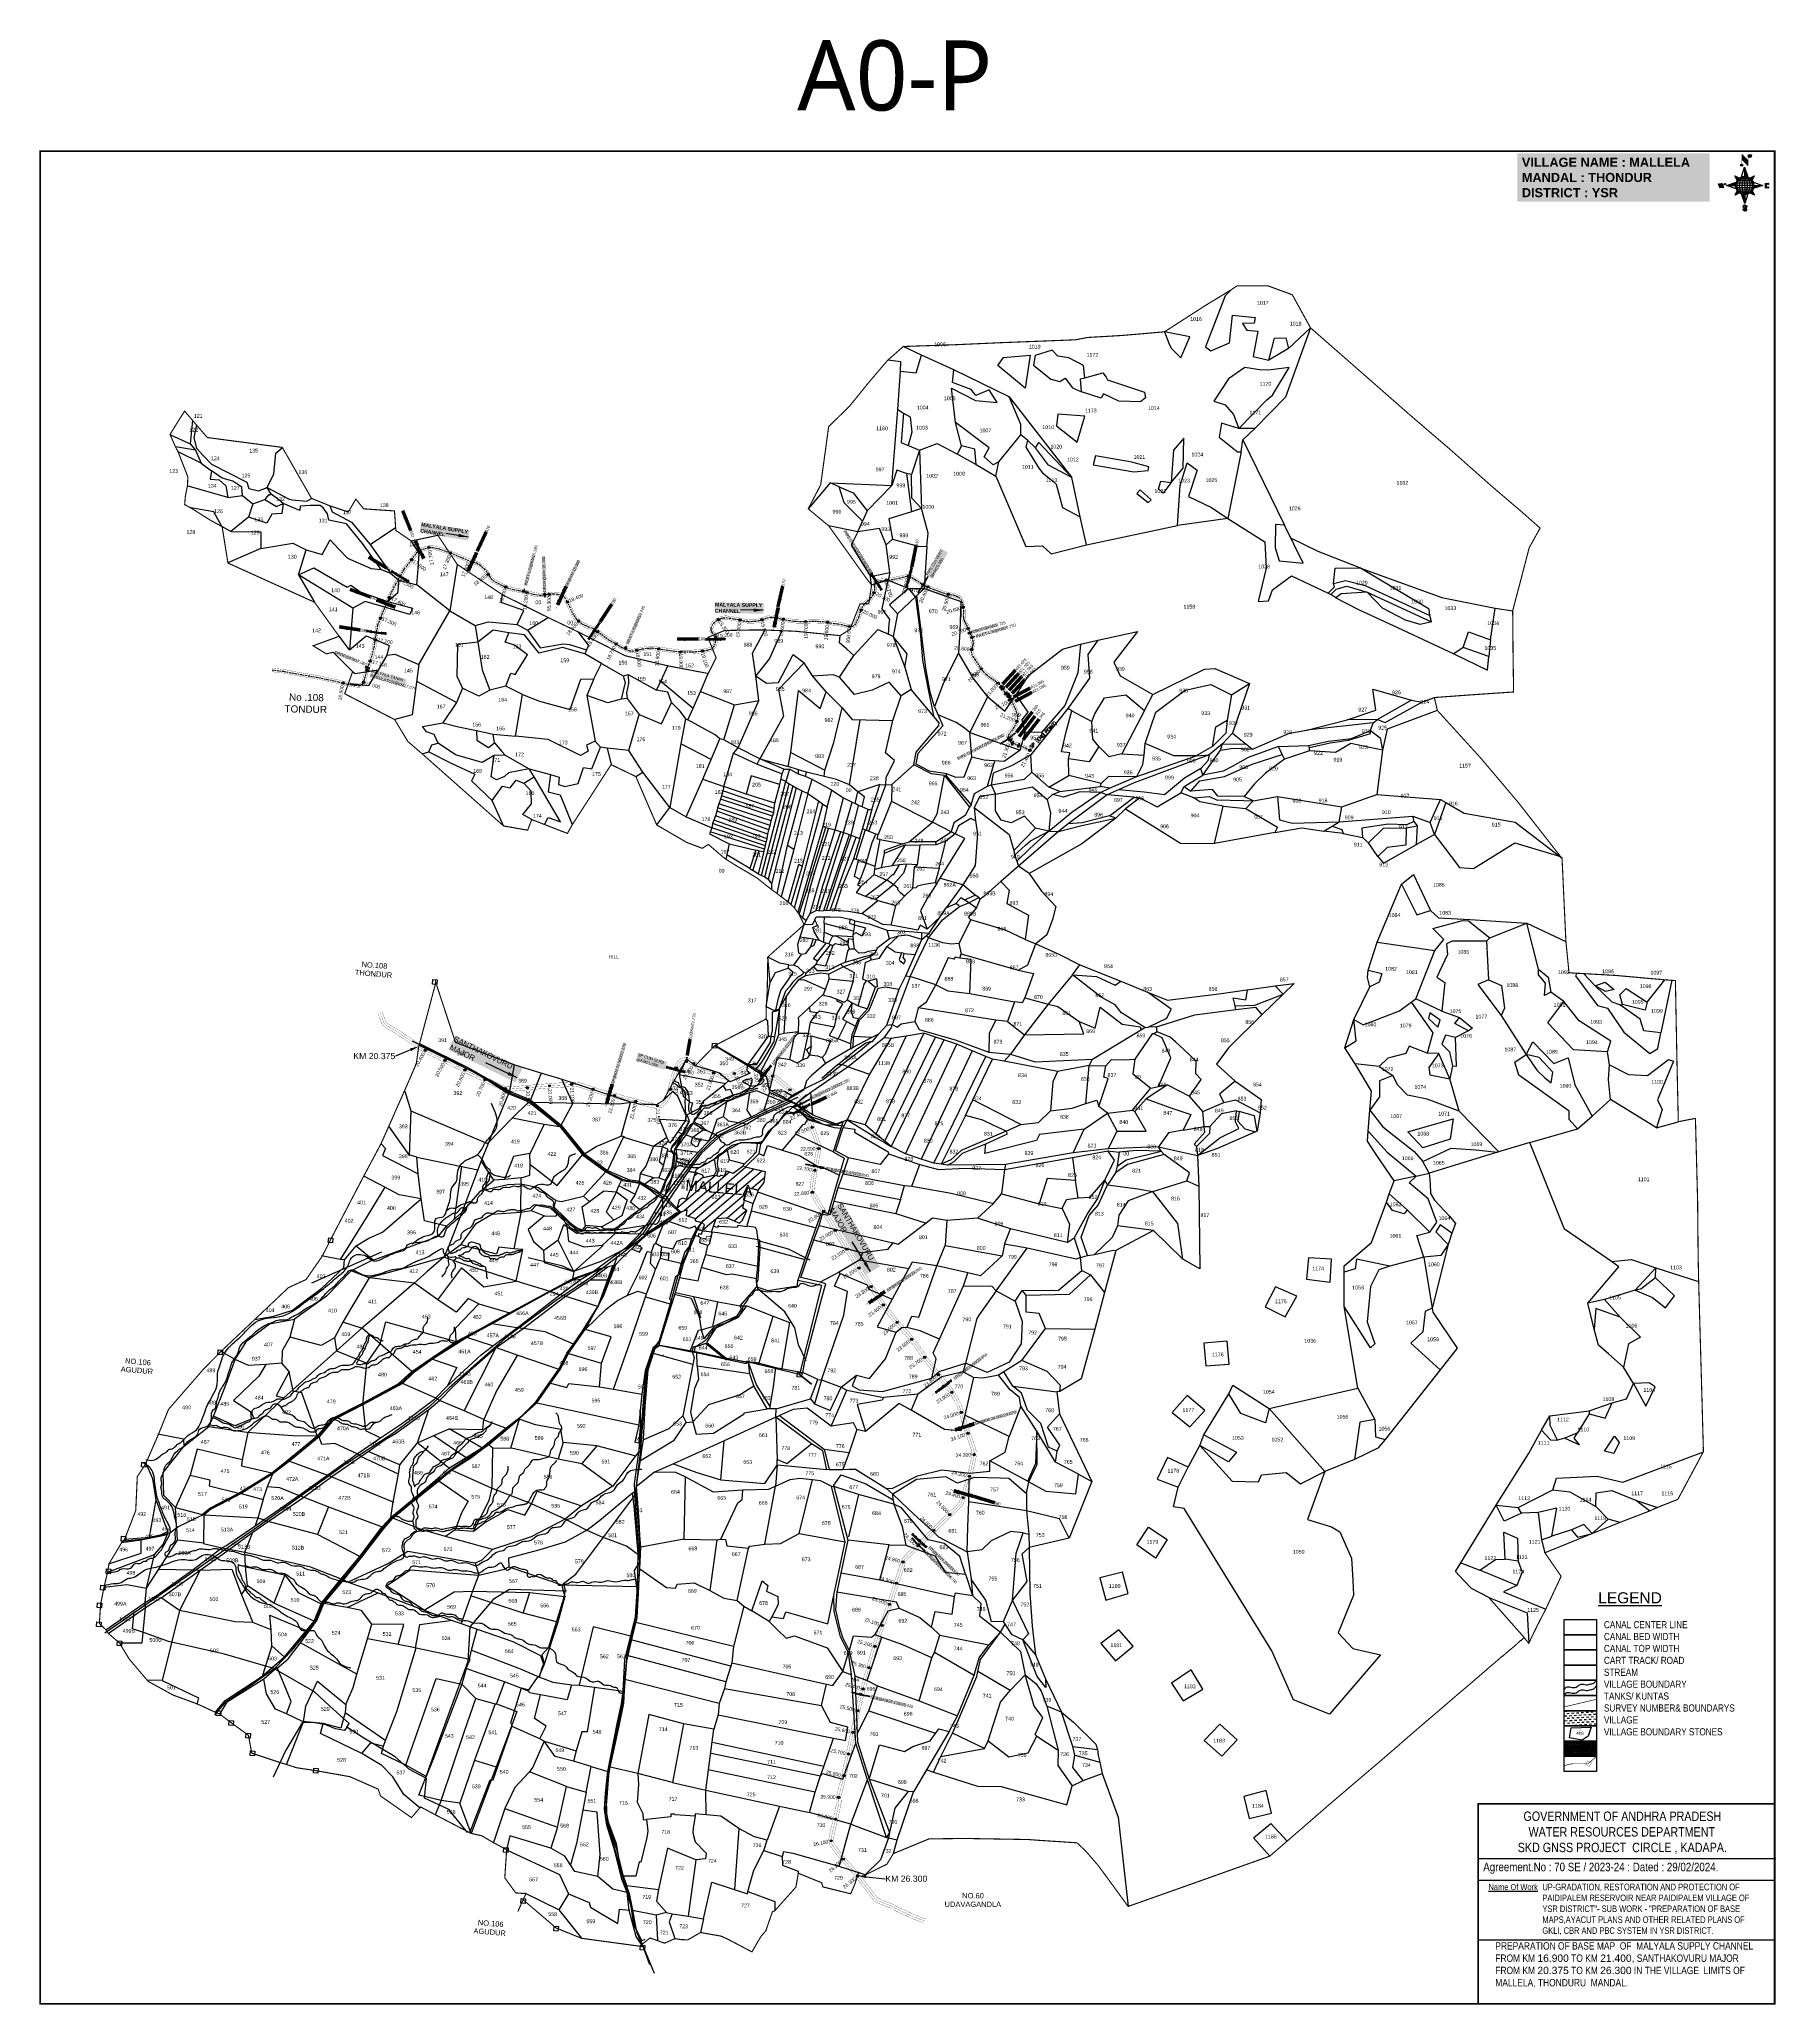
# Model space of a CAD drawing. Header units: inches. Extents: x 206944 to 214764, y 1611536 to 1620388.
import ezdxf
from ezdxf import colors
from ezdxf.entities.mleader import LeaderData, LeaderLine
from ezdxf.enums import TextEntityAlignment as Align
from ezdxf.math import Vec2, Vec3

# ---------------------------------------------------------------- set-up
doc = ezdxf.new("R2010")
doc.units = ezdxf.units.IN
doc.header["$LTSCALE"] = 15
doc.header["$MEASUREMENT"] = 0
doc.header["$PDMODE"] = 32
doc.header["$PDSIZE"] = 10
doc.linetypes.add('ACAD_ISO02W100', pattern=[15, 12, -3])
doc.linetypes.add('HIDDEN2', pattern=[0.1875, 0.125, -0.0625])
for name, color, linetype in [('BLOCK', 72, 'Continuous'), ('bord', 1, 'Continuous'), ('CADAS', 1, 'Continuous'), ('CANAL1', 7, 'Continuous'), ('CHANAGE', 1, 'Continuous'), ('FRAME 025', 7, 'Continuous'), ('PAPER SIZE', 5, 'Continuous'), ('PLOT', 7, 'Continuous'), ('PLOT NO', 7, 'Continuous'), ('POINT', 2, 'Continuous'), ('RE REMARKS', 7, 'Continuous'), ('ROAD', 1, 'Continuous'), ('STREAM', 4, 'Continuous'), ('STRUCTURE', 5, 'Continuous'), ('TABLE', 7, 'Continuous'), ('tank', 4, 'Continuous'), ('TEXT', 1, 'Continuous'), ('TEXT 5', 7, 'Continuous'), ('text2', 7, 'Continuous'), ('TITLEBLOCK', 7, 'Continuous'), ('Unknown_Line_Type', 7, 'Continuous'), ('VILLAGE', 7, 'Continuous'), ('VILLAGE BOUNDARY', 5, 'Continuous'), ('VILLAGE BOUNDARY STONES', 1, 'Continuous'), ('VILLAGE BOUNDRY', 5, 'Continuous'), ('VILLAGE STONES', 240, 'Continuous')]:
    doc.layers.add(name, color=color, linetype=linetype)
doc.styles.add('A', font='arial.ttf')
doc.styles.add('ARIALN', font='ARIALN.TTF')
doc.styles.add('section', font='romant.shx', dxfattribs={"height": 2})
doc.styles.get("Standard").update_dxf_attribs({"font": 'arial.ttf'})
doc.styles.add('TMS', font='trebuc.ttf')
doc.dimstyles.get("Standard").update_dxf_attribs({"dimtxt": 0.18, "dimasz": 0.18, "dimexe": 0.18, "dimexo": 0.0625, "dimgap": 0.09, "dimtad": 0, "dimtih": 1, "dimtoh": 1, "dimdec": 4, "dimzin": 0, "dimdsep": 46, "dimtxsty": 'Standard', "dimcen": 0.09, "dimadec": 0, "dimazin": 0, "dimtfac": 1, "dimtdec": 4, "dimtofl": 0, "dimtmove": 0, "dimatfit": 3, "dimfxl": 1, "dimtolj": 1, "dimtzin": 0, "dimarcsym": 0})
pattern_1 = [(270.375479083, (-2069700.0438, 9073869.3916), (1.91060089915, 0.0125210085), [])]
pattern_2 = [(0.375479083, (-2069700.0438, 9073869.3916), (-0.0125210085, 1.91060089915), [])]

# ---------------------------------------------------------------- blocks, each defined once
blk = doc.blocks.new('CIRCLE-BOX')
for p, q in [((-0.5, 0), (0.5, 0)), ((0, 0.5), (0, -0.5))]:
    blk.add_line(p, q)
blk.add_circle((0, 0), 0.2)
blk = doc.blocks.new('*X11')
at = {"color": 0, "linetype": 'Continuous'}
for p, q in [((6321.6, 240.5), (6322.3, 241.2)), ((6321.6, 240.3), (6322.3, 241)), ((6321.6, 240.1), (6322.3, 240.8)), ((6321.6, 239.9), (6322.4, 240.7)), ((6321.6, 239.8), (6322.4, 240.6)), ((6321.6, 239.6), (6322.5, 240.5)), ((6321.6, 239.4), (6322.5, 240.3)), ((6321.8, 240.8), (6322.4, 241.4)), ((6322.1, 241.3), (6322.4, 241.6)), ((6321.6, 239.2), (6322.6, 240.2)), ((6321.7, 239.1), (6322.6, 240.1)), ((6321.8, 239), (6322.7, 240)), ((6321.8, 239), (6322.8, 239.9)), ((6321.9, 238.9), (6322.9, 239.8)), ((6322, 238.8), (6323, 239.7)), ((6322.1, 238.7), (6323.1, 239.6)), ((6322.2, 238.6), (6323.1, 239.6)), ((6322.3, 238.5), (6323.2, 239.5)), ((6322.4, 238.5), (6323.3, 239.4)), ((6322.5, 238.4), (6323.4, 239.3)), ((6322.7, 238.4), (6323.6, 239.3)), ((6322.8, 238.3), (6323.7, 239.2)), ((6322.9, 238.3), (6323.8, 239.1)), ((6323.1, 238.2), (6323.9, 239.1)), ((6323.2, 238.2), (6324, 239)), ((6323.3, 238.2), (6324.2, 239)), ((6323.5, 238.1), (6324.3, 238.9)), ((6323.7, 238.1), (6324.4, 238.9)), ((6323.8, 238.1), (6324.6, 238.8)), ((6324.1, 238.2), (6324.7, 238.8)), ((6324.3, 238.3), (6324.9, 238.8)), ((6324.6, 238.3), (6325.1, 238.8)), ((6324.8, 238.4), (6325.2, 238.8)), ((6325.1, 238.5), (6325.4, 238.8)), ((6325.4, 238.6), (6325.6, 238.8))]:
    blk.add_line(p, q, dxfattribs=at)
blk = doc.blocks.new('*X10')
at = {"color": 0, "linetype": 'Continuous'}
for p, q in [((6324.4, 240.3), (6324.5, 240.4)), ((6324.6, 240.3), (6324.8, 240.5)), ((6324.7, 240.2), (6325, 240.5)), ((6324.8, 240.2), (6325.2, 240.6)), ((6325, 240.1), (6325.5, 240.6)), ((6325.1, 240.1), (6325.6, 240.6)), ((6325.2, 240), (6325.8, 240.6)), ((6325.3, 240), (6326, 240.6)), ((6325.4, 239.9), (6326.1, 240.6)), ((6325.5, 239.8), (6326.2, 240.5)), ((6325.6, 239.8), (6326.3, 240.5)), ((6325.7, 239.7), (6326.5, 240.4)), ((6325.9, 239.6), (6326.6, 240.3)), ((6326, 239.5), (6326.7, 240.3)), ((6326, 239.4), (6326.8, 240.2)), ((6326.1, 239.3), (6327, 240.2)), ((6326.2, 239.3), (6327.1, 240.1)), ((6326.3, 239.2), (6327.1, 240)), ((6326.4, 239.1), (6327.2, 239.9)), ((6326.5, 239), (6327.3, 239.8)), ((6326.5, 238.9), (6327.4, 239.7)), ((6326.6, 238.8), (6327.5, 239.6)), ((6326.7, 238.7), (6327.5, 239.5)), ((6326.8, 238.6), (6327.6, 239.4)), ((6326.8, 238.5), (6327.7, 239.3)), ((6326.8, 236.5), (6327.4, 237)), ((6326.9, 238.3), (6327.8, 239.2)), ((6326.9, 238.2), (6327.9, 239.1)), ((6326.9, 236.8), (6327.6, 237.4)), ((6327, 238.1), (6327.8, 239)), ((6327, 237.9), (6327.8, 238.8)), ((6327, 237.8), (6327.8, 238.6)), ((6327, 237.6), (6327.8, 238.4)), ((6327, 237.4), (6327.8, 238.2)), ((6327, 237.3), (6327.8, 238)), ((6327, 237.1), (6327.8, 237.9))]:
    blk.add_line(p, q, dxfattribs=at)
blk = doc.blocks.new('sy')
at = {"layer": 'bord', "extrusion": (0.000169932, 0.004808, 0.999988)}
h = blk.add_hatch(dxfattribs=at)
h.set_pattern_fill('LINE', color=8, scale=15.285135, angle=-89.6245, style=0)
h.set_pattern_definition(pattern_1)
h.paths.add_polyline_path([(-22.9, -0.2, -0.090992), (-21.5, 8), (-45.9, -0.3)])
h = blk.add_hatch(dxfattribs=at)
h.set_pattern_fill('LINE', color=8, scale=15.285135, angle=0.3755, style=0)
h.set_pattern_definition(pattern_2)
h.paths.add_polyline_path([(-0.2, 22.9, -0.090992), (8, 21.5), (-0.3, 45.9)])
h = blk.add_hatch(dxfattribs=at)
h.set_pattern_fill('LINE', color=8, scale=15.285135, angle=-89.6245, style=0)
h.set_pattern_definition(pattern_1)
h.paths.add_polyline_path([(45.9, 0.3), (22.9, 0.2, -0.090992), (21.5, -8)])
h = blk.add_hatch(dxfattribs=at)
h.set_pattern_fill('LINE', color=8, scale=15.285135, angle=0.3755, style=0)
h.set_pattern_definition(pattern_2)
h.paths.add_polyline_path([(0.2, -22.9, -0.090992), (-8, -21.5), (0.3, -45.9)])
for p, q in [((-7.3, 78.3, -0.4), (8.9, 62.3, -0.3)), ((-7.3, 66.2, -0.3), (9, 50.2, -0.2)), ((-66.6, 5, 0), (-62.8, -6.2, 0)), ((-63.4, 5.1, 0), (-59.5, -6.2, 0)), ((-60.2, 5.1, 0), (-56.3, -6.2, 0)), ((-60.2, 5.1, 0), (-56.9, 5.1, 0)), ((-56.9, 5.1, 0), (-53.1, -6.1, 0)), ((-45.9, -0.3, 0), (-21.5, 8, 0)), ((-24.5, 24.2, -0.1), (-13.3, 18.7, -0.1)), ((-24.5, 24.2, -0.1), (-16.3, 16.1, -0.1)), ((-18.8, 13.1, -0.1), (-24.5, 24.2, -0.1)), ((-8.3, 21.4, -0.1), (-0.3, 45.9, -0.2)), ((-0.3, 45.9, -0.2), (8, 21.5, -0.1)), ((-0.3, 45.9, -0.2), (-0.2, 22.9, -0.1)), ((13.1, 18.8, -0.1), (24.2, 24.5, -0.1)), ((24.2, 24.5, -0.1), (16.1, 16.3, -0.1)), ((24.2, 24.5, -0.1), (18.7, 13.3, -0.1)), ((21.4, 8.3, 0), (45.9, 0.3, 0)), ((45.9, 0.3, 0), (21.5, -8, 0)), ((22.9, 0.2, 0), (45.9, 0.3, 0)), ((51.5, 5.7, 0), (51.6, -6.7, 0)), ((55.1, -6.7, 0), (55, 5.7, 0)), ((-45.9, -0.3, 0), (-22.9, -0.2, 0)), ((-21.4, -8.3, 0), (-45.9, -0.3, 0)), ((-24.2, -24.5, 0.1), (-18.7, -13.3, 0.1)), ((-24.2, -24.5, 0.1), (-16.1, -16.3, 0.1)), ((-13.1, -18.8, 0.1), (-24.2, -24.5, 0.1)), ((0.3, -45.9, 0.2), (-8, -21.5, 0.1)), ((0.2, -22.9, 0.1), (0.3, -45.9, 0.2)), ((8.3, -21.4, 0.1), (0.3, -45.9, 0.2)), ((24.5, -24.2, 0.1), (13.3, -18.7, 0.1)), ((24.5, -24.2, 0.1), (16.3, -16.1, 0.1)), ((18.8, -13.1, 0.1), (24.5, -24.2, 0.1))]:
    blk.add_line(p, q, dxfattribs=at)
at = {"layer": 'bord', "color": 8, "linetype": 'ByBlock', "extrusion": (0.000169932, 0.004808, 0.999988)}
for p, q in [((22.9, 0.2, 0), (-22.9, -0.2, 0)), ((22.2, 5.9, 0), (-22.2, 5.6, 0)), ((19.8, 11.6, -0.1), (-19.9, 11.3, -0.1)), ((15.1, 17.3, -0.1), (-15.3, 17.1, -0.1)), ((-0.2, 22.9, -0.1), (0.2, -22.9, 0.1)), ((22.2, -5.6, 0), (-22.2, -5.9, 0)), ((19.9, -11.3, 0.1), (-19.8, -11.6, 0.1)), ((15.3, -17.1, 0.1), (-15.1, -17.3, 0.1))]:
    blk.add_line(p, q, dxfattribs=at)
at = {"layer": 'bord', "extrusion": (0.000169932, 0.004808, 0.999988)}
for points, const_width in [([(-8.6, 52.2, 1), (-6.6, 50.5, 1)], 2.69), ([(11.3, 75.7, 1), (14.4, 73.1, 1)], 4.03), ([(-50.6, 4.1, 1), (-49.3, 3, 1)], 1.61), ([(57.9, 4.5, 1), (59.3, 3.4, 1)], 1.77), ([(58, -4.4, 1), (59.3, -5.5, 1)], 1.77), ([(-1.6, -61.3, 1), (-3.1, -60.1, 1)], 2), ([(4.4, -53.7, 1), (2.9, -52.5, 1)], 2)]:
    blk.add_lwpolyline(points, format="xyb", close=True, dxfattribs=dict(at, const_width=const_width))
for points, const_width in [([(-7.2, 54.1), (-7.3, 78.3)], 0.291), ([(9, 50.2), (8.8, 74.4)], 0.291), ([(-67.7, 5), (-63.4, 5.1)], 0.116), ([(-59.5, -6.2), (-58.5, 0.3)], 0.116), ([(-53.1, -6.1), (-51.6, 3.5)], 0.116), ([(49.7, 5.7), (58.6, 5.7)], 0.128), ([(55.1, 0.4), (56.8, 0.4)], 0.128), ([(-59.5, -6.2), (-64.4, -6.2)], 0.116), ([(-56.3, -6.2), (-51.5, -6.1)], 0.116), ([(58.7, -6.7), (49.8, -6.8)], 0.128)]:
    blk.add_lwpolyline(points, dxfattribs=dict(at, const_width=const_width))
for points in [[(-3.7, -62.2), (-2.4, -63.4), (-0.4, -63.9), (2.3, -63.8), (4.2, -63.1), (5.5, -61.6), (5.4, -60.2), (4.6, -58.9), (4, -58.4), (2.3, -57.6), (-1.3, -56.6), (-2.8, -55.9), (-3.4, -55.4), (-4.2, -54), (-4.2, -52.1), (-3, -50.7), (-1.2, -50), (1.8, -49.8), (3.8, -50.5), (4.8, -51.6)], [(-1.3, -56.6), (-2.1, -55.5), (-2.4, -54.3), (-2.5, -52.5), (-2.2, -51.6), (-1.4, -50.5), (-0.2, -49.9)], [(2.3, -63.8), (3.3, -62.7), (3.6, -61.4), (3.4, -60.2), (2.6, -58.6), (1.1, -57.3)]]:
    blk.add_lwpolyline(points, dxfattribs=at)
for centre, radius in [((-7.6, 51.3), 2.69), ((12.8, 74.4), 4.03), ((-49.9, 3.5), 1.61), ((0, 0), 22.9), ((58.6, 3.9), 1.77), ((58.6, -4.9), 1.77), ((-2.3, -60.7), 2), ((3.7, -53.1), 2)]:
    blk.add_circle(centre, radius, dxfattribs=at)
at = {"layer": 'bord', "color": 8, "linetype": 'ByBlock', "extrusion": (0.000169932, 0.004808, 0.999988)}
for centre, radius, start, end in [((3.1, 0), 23.1, 98.0037, 262.7474), ((11.2, 0.1), 25.5, 116.3648, 244.3863), ((33.1, 0.2), 40.3, 145.6675, 215.0836), ((-11.2, -0.1), 25.5, 296.3648, 64.3863), ((-33.1, -0.2), 40.3, 325.6675, 35.0836), ((-3.1, 0), 23.1, 278.0037, 82.7474)]:
    blk.add_arc(centre, radius, start, end, dxfattribs=at)
at = {"layer": 'bord', "extrusion": (0.000169932, 0.004808, 0.999988)}
for points in [[(-7.3, 78.3), (8.9, 62.3), (-7.3, 66.2), (9, 50.2)], [(-66.6, 5), (-63.4, 5.1), (-62.8, -6.2), (-59.5, -6.2)], [(-60.2, 5.1), (-56.9, 5.1), (-56.3, -6.2), (-53.1, -6.1)], [(55, 5.7), (55.1, -6.7), (51.5, 5.7), (51.6, -6.7)]]:
    blk.add_solid(points, dxfattribs=at)
at = {"layer": 'bord', "extrusion": (0.000169932, 0.004808, 0.999988), "xscale": 1.444935456737715, "yscale": 1.444935456737715, "zscale": 1.444935456737715, "rotation": 141.1624086003328}
for name, p in [('*X10', (7334.5, -5516.8)), ('*X11', (7337.2, -5520.6))]:
    blk.add_blockref(name, p, dxfattribs=at)
blk = doc.blocks.new('DROP')
h = blk.add_hatch()
h.set_pattern_fill('ANSI31', color=1, scale=10, angle=45)
h.set_pattern_definition([(90, (-324.4107, -25.7687), (-1.25, 0), [])])
h.paths.add_polyline_path([(-10, -4), (-14, 4), (14, 4), (10, -4)])
at = {"layer": 'STRUCTURE', "color": 5, "const_width": 0.49}
blk.add_lwpolyline([(-10, -4), (-14, 4), (14, 4), (10, -4), (-10, -4)], dxfattribs=at)
at = {"layer": 'STRUCTURE', "color": 5}
blk.add_circle((0, 0), 1.33, dxfattribs=at)
blk = doc.blocks.new('SLB')
at = {"layer": 'STRUCTURE'}
h = blk.add_hatch(dxfattribs=at)
h.set_pattern_fill('DOTS', color=6, scale=20, angle=320.3722, style=0)
h.set_pattern_definition([(320.372247934, (-159.4327, -72.9564), (1.2786241598, 0.5641323054), [0, -1.25])])
h.paths.add_polyline_path([(769700, 1706871), (769700, 1706861), (769729, 1706861), (769732, 1706863), (769792, 1706863), (769795, 1706861), (769825, 1706861), (769825, 1706871), (769795, 1706871), (769792, 1706869), (769732, 1706869), (769729, 1706871)])
at = {"layer": 'STRUCTURE', "color": 6, "linetype": 'ACAD_ISO02W100', "ltscale": 0.5, "const_width": 0.5}
for points in [[(769700, 1706871), (769729, 1706871)], [(769700, 1706861), (769729, 1706861)], [(769795, 1706871), (769825, 1706871)], [(769795, 1706861), (769825, 1706861)]]:
    blk.add_lwpolyline(points, dxfattribs=at)
at = {"layer": 'STRUCTURE', "color": 6, "const_width": 0.628}
for points in [[(769726, 1706877), (769726, 1706873), (769732, 1706869), (769792, 1706869), (769798, 1706873), (769798, 1706877)], [(769726, 1706855), (769726, 1706859), (769732, 1706863), (769792, 1706863), (769798, 1706859), (769798, 1706855)]]:
    blk.add_lwpolyline(points, dxfattribs=at)
at = {"layer": 'STRUCTURE', "color": 6}
blk.add_lwpolyline([(769732, 1706863), (769792, 1706863)], dxfattribs=at)
blk.add_lwpolyline([(769732, 1706863), (769792, 1706863)], dxfattribs=at)
at = {"layer": 'STRUCTURE', "color": 0}
blk.add_circle((769762, 1706866), 1.24, dxfattribs=at)
for points in [[(769704, 1706866), (769727, 1706866)], [(769819, 1706866), (769796, 1706866)]]:
    blk.add_leader(points, dimstyle='Standard', override={"dimasz": 10, "dimgap": 0.09, "dimtad": 0}, dxfattribs=at)
blk = doc.blocks.new('UT')
at = {"layer": 'STRUCTURE'}
h = blk.add_hatch(dxfattribs=at)
h.set_pattern_fill('DASH', color=150, scale=8, angle=-39.6278, style=0)
h.set_pattern_definition([(320.372247933, (-4370.464, -6260.8811), (1.40800153113, 0.132407282), [1, -1])])
h.paths.add_polyline_path([(765163, 1700682), (765166, 1700681), (765167, 1700680), (765169, 1700680), (765172, 1700680), (765176, 1700679), (765180, 1700679), (765183, 1700680), (765188, 1700681), (765189, 1700681), (765193, 1700682), (765196, 1700680), (765196, 1700672), (765193, 1700670), (765191, 1700671), (765188, 1700671), (765185, 1700672), (765184, 1700672), (765181, 1700672), (765180, 1700673), (765178, 1700673), (765177, 1700673), (765175, 1700673), (765173, 1700672), (765170, 1700672), (765168, 1700672), (765166, 1700671), (765165, 1700671), (765163, 1700670)])
h.paths.add_polyline_path([(765259, 1700682), (765256, 1700680), (765256, 1700672), (765259, 1700670), (765262, 1700671), (765264, 1700672), (765266, 1700672), (765269, 1700673), (765273, 1700673), (765276, 1700673), (765279, 1700673), (765281, 1700673), (765284, 1700672), (765286, 1700672), (765288, 1700671), (765289, 1700671), (765289, 1700683), (765288, 1700682), (765286, 1700681), (765283, 1700681), (765281, 1700680), (765277, 1700680), (765273, 1700680), (765269, 1700680), (765265, 1700681), (765261, 1700682)])
at = {"layer": 'STRUCTURE', "color": 150, "const_width": 0.628}
for points in [[(765190, 1700688), (765190, 1700684), (765196, 1700680), (765256, 1700680), (765262, 1700684), (765262, 1700688)], [(765190, 1700664), (765190, 1700668), (765196, 1700672), (765256, 1700672), (765262, 1700668), (765262, 1700664)]]:
    blk.add_lwpolyline(points, dxfattribs=at)
at = {"layer": 'STRUCTURE', "color": 150}
for points in [[(765196, 1700680), (765256, 1700680)], [(765196, 1700672), (765256, 1700672)], [(765196, 1700672), (765256, 1700672)]]:
    blk.add_lwpolyline(points, dxfattribs=at)
at = {"layer": 'STRUCTURE', "color": 0}
blk.add_circle((765226, 1700676), 1.89, dxfattribs=at)
at = {"layer": 'STRUCTURE', "color": 150}
for points in [[(765163, 1700682), (765164, 1700681), (765168, 1700680), (765171, 1700680), (765176, 1700679), (765185, 1700680), (765193, 1700682)], [(765163, 1700670), (765164, 1700671), (765168, 1700672), (765171, 1700672), (765176, 1700673), (765185, 1700672), (765193, 1700670)], [(765289, 1700683), (765288, 1700682), (765284, 1700681), (765281, 1700680), (765276, 1700680), (765267, 1700680), (765259, 1700682)], [(765289, 1700671), (765288, 1700671), (765284, 1700672), (765281, 1700673), (765276, 1700673), (765267, 1700672), (765259, 1700670)]]:
    blk.add_spline(points, degree=3, dxfattribs=at)
at = {"layer": 'STRUCTURE', "color": 0}
blk.add_text('STREAM', height=5, dxfattribs=at).set_placement((765148, 1700676), align=Align.MIDDLE_CENTER)
for points in [[(765191, 1700676), (765164, 1700676)], [(765289, 1700677), (765265, 1700676)]]:
    blk.add_leader(points, dimstyle='Standard', override={"dimasz": 10, "dimgap": 0.09, "dimtad": 0}, dxfattribs=at)
blk = doc.blocks.new('PIPE C')
at = {"layer": 'STRUCTURE'}
h = blk.add_hatch(dxfattribs=at)
h.set_pattern_fill('DASH', color=256, scale=5.6, angle=-90, style=0)
h.set_pattern_definition([(270, (-1194663.9188, 538833.8274), (0.7, -0.7), [0.7, -0.7])])
edge = h.paths.add_edge_path()
edge.add_spline(control_points=[(4.6, -44.2), (4.4, -43.9), (3.7, -42.8), (3.2, -40.8), (2.9, -38.1), (2.3, -34.2), (2.9, -29), (3.8, -25), (4.2, -23.1)], knot_values=[0, 0, 0, 0, 1.613557, 5.24513, 8.624976, 13.470124, 22.190216, 30.746377, 30.746377, 30.746377, 30.746377], degree=3, periodic=0)
edge.add_line((4.2, -23.1), (2.8, -21))
edge.add_line((2.8, -21), (2.8, 21))
edge.add_line((2.8, 21), (4.2, 23.1))
edge.add_spline(control_points=[(4.2, 23.1), (3.7, 25), (2.7, 28.9), (2, 34.1), (2.4, 38), (2.7, 40.8), (3.1, 42.8), (3.8, 43.8), (4, 44.2)], knot_values=[0, 0, 0, 0, 8.556161, 17.276253, 22.121402, 25.501247, 29.13282, 30.746377, 30.746377, 30.746377, 30.746377], degree=3, periodic=0)
edge.add_line((4, 44.2), (-4.6, 44.2))
edge.add_spline(control_points=[(-4.6, 44.2), (-4.4, 43.9), (-3.7, 42.8), (-3.2, 40.8), (-2.9, 38.1), (-2.3, 34.2), (-2.9, 29), (-3.8, 25), (-4.2, 23.1)], knot_values=[0, 0, 0, 0, 1.613557, 5.24513, 8.624976, 13.470124, 22.190216, 30.746377, 30.746377, 30.746377, 30.746377], degree=3, periodic=0)
edge.add_line((-4.2, 23.1), (-2.8, 21))
edge.add_line((-2.8, 21), (-2.8, -21))
edge.add_line((-2.8, -21), (-4.2, -23.1))
edge.add_spline(control_points=[(-4.2, -23.1), (-3.7, -25), (-2.7, -28.9), (-2, -34.1), (-2.4, -38), (-2.7, -40.8), (-3.1, -42.8), (-3.8, -43.8), (-4, -44.2)], knot_values=[0, 0, 0, 0, 8.556161, 17.276253, 22.121402, 25.501247, 29.13282, 30.746377, 30.746377, 30.746377, 30.746377], degree=3, periodic=0)
edge.add_line((-4, -44.2), (4.6, -44.2))
blk.add_circle((0, 0), 0.657)
at = {"layer": 'STRUCTURE', "const_width": 0.44}
for points in [[(-8.4, 25.2), (-5.6, 25.2), (-2.8, 21), (-2.8, -21), (-5.6, -25.2), (-8.4, -25.2)], [(8.4, 25.2), (5.6, 25.2), (2.8, 21), (2.8, -21), (5.6, -25.2), (8.4, -25.2)]]:
    blk.add_lwpolyline(points, dxfattribs=at)
at = {"layer": 'STRUCTURE', "color": 3}
for points in [[(-2.8, 21), (-2.8, -21)], [(-2.8, 21), (-2.8, -21)], [(2.8, 21), (2.8, -21)]]:
    blk.add_lwpolyline(points, dxfattribs=at)
at = {"layer": 'STRUCTURE'}
for points in [[(-4.6, 44.2), (-4, 43.2), (-3.3, 40.8), (-2.9, 38.4), (-2.5, 35.1), (-3, 29), (-4.2, 23.1)], [(4, 44.2), (3.4, 43.2), (2.8, 40.7), (2.5, 38.4), (2.2, 35), (2.8, 28.9), (4.2, 23.1)], [(-4, -44.2), (-3.4, -43.2), (-2.8, -40.7), (-2.5, -38.4), (-2.2, -35), (-2.8, -28.9), (-4.2, -23.1)], [(4.6, -44.2), (4, -43.2), (3.3, -40.8), (2.9, -38.4), (2.5, -35.1), (3, -29), (4.2, -23.1)]]:
    blk.add_spline(points, degree=3, dxfattribs=at)
at = {"layer": 'STRUCTURE', "color": 0}
for points in [[(-0.2, 44.3), (-0.2, 28.7)], [(0, -23.2), (0, -38.9)]]:
    blk.add_leader(points, dimstyle='Standard', override={"dimscale": 0.062085, "dimtxt": 50, "dimasz": 100, "dimgap": 0.09, "dimtad": 0, "dimzin": 2}, dxfattribs=at)
blk = doc.blocks.new('OT')
at = {"layer": 'STRUCTURE', "color": 190}
for points, const_width in [([(769751, 1706596), (769729, 1706596)], 0.5), ([(769751, 1706579), (769729, 1706579)], 0.5), ([(769775, 1706602), (769775, 1706598), (769769, 1706594), (769762, 1706594), (769754, 1706594), (769748, 1706598), (769748, 1706602)], 0.5), ([(769748, 1706573), (769748, 1706577), (769754, 1706581), (769762, 1706581), (769762, 1706581), (769762, 1706581), (769769, 1706581), (769775, 1706577), (769775, 1706573)], 0.5), ([(769762, 1706594), (769762, 1706581)], 2.5)]:
    blk.add_lwpolyline(points, dxfattribs=dict(at, const_width=const_width))
at = {"layer": 'STRUCTURE', "color": 0}
blk.add_circle((769762, 1706587), 1.87, dxfattribs=at)
blk.add_leader([(769733, 1706587), (769754, 1706587)], dimstyle='Standard', override={"dimasz": 10, "dimgap": 0.09, "dimtad": 0}, dxfattribs=at)
blk = doc.blocks.new('SP')
at = {"layer": 'STRUCTURE'}
h = blk.add_hatch(dxfattribs=at)
h.set_pattern_fill('DASH', color=256, scale=8, style=0)
edge = h.paths.add_edge_path()
edge.add_spline(control_points=[(769826, 1706742), (769825, 1706742), (769824, 1706741), (769821, 1706740), (769817, 1706740), (769811, 1706739), (769804, 1706740), (769798, 1706741), (769796, 1706742)], knot_values=[0, 0, 0, 0, 1.613557, 5.24513, 8.624976, 13.470124, 22.190216, 30.746377, 30.746377, 30.746377, 30.746377], degree=3, periodic=0)
edge.add_line((769796, 1706742), (769793, 1706740))
edge.add_line((769793, 1706740), (769733, 1706740))
edge.add_line((769733, 1706740), (769730, 1706742))
edge.add_spline(control_points=[(769730, 1706742), (769727, 1706741), (769721, 1706739), (769714, 1706738), (769708, 1706739), (769704, 1706740), (769701, 1706740), (769700, 1706741), (769700, 1706741)], knot_values=[0, 0, 0, 0, 8.556161, 17.276253, 22.121402, 25.501247, 29.13282, 30.746377, 30.746377, 30.746377, 30.746377], degree=3, periodic=0)
edge.add_line((769700, 1706741), (769700, 1706722))
edge.add_spline(control_points=[(769700, 1706722), (769700, 1706722), (769701, 1706723), (769704, 1706724), (769708, 1706725), (769714, 1706725), (769721, 1706725), (769727, 1706723), (769730, 1706723)], knot_values=[0, 0, 0, 0, 1.613557, 5.24513, 8.624976, 13.470124, 22.190216, 30.746377, 30.746377, 30.746377, 30.746377], degree=3, periodic=0)
edge.add_line((769730, 1706723), (769733, 1706725))
edge.add_line((769733, 1706725), (769793, 1706725))
edge.add_line((769793, 1706725), (769796, 1706723))
edge.add_spline(control_points=[(769796, 1706723), (769798, 1706723), (769804, 1706725), (769811, 1706726), (769817, 1706725), (769821, 1706725), (769824, 1706724), (769825, 1706723), (769826, 1706723)], knot_values=[0, 0, 0, 0, 8.556161, 17.276253, 22.121402, 25.501247, 29.13282, 30.746377, 30.746377, 30.746377, 30.746377], degree=3, periodic=0)
edge.add_line((769826, 1706723), (769826, 1706742))
h.paths.add_polyline_path([(769764, 1706732, -1), (769761, 1706732, -1)], flags=0)
h.paths.add_polyline_path([(769761, 1706732, 1), (769764, 1706732, 1)], flags=16)
at = {"layer": 'STRUCTURE', "const_width": 0.628}
for points in [[(769727, 1706748), (769727, 1706744), (769733, 1706740), (769793, 1706740), (769799, 1706744), (769799, 1706748)], [(769727, 1706717), (769727, 1706721), (769733, 1706725), (769793, 1706725), (769799, 1706721), (769799, 1706717)]]:
    blk.add_lwpolyline(points, dxfattribs=at)
at = {"layer": 'STRUCTURE', "color": 3}
blk.add_lwpolyline([(769733, 1706725), (769793, 1706725)], dxfattribs=at)
blk.add_lwpolyline([(769733, 1706725), (769793, 1706725)], dxfattribs=at)
at = {"layer": 'STRUCTURE', "color": 0}
blk.add_circle((769763, 1706732), 1.55, dxfattribs=at)
at = {"layer": 'STRUCTURE'}
for points in [[(769700, 1706741), (769701, 1706740), (769704, 1706740), (769708, 1706739), (769713, 1706739), (769721, 1706740), (769730, 1706742)], [(769700, 1706722), (769701, 1706723), (769704, 1706724), (769708, 1706724), (769713, 1706725), (769721, 1706724), (769730, 1706723)], [(769826, 1706742), (769824, 1706741), (769821, 1706740), (769817, 1706740), (769813, 1706739), (769804, 1706740), (769796, 1706742)], [(769826, 1706723), (769824, 1706724), (769821, 1706725), (769817, 1706725), (769813, 1706726), (769804, 1706725), (769796, 1706723)]]:
    blk.add_spline(points, degree=3, dxfattribs=at)
at = {"layer": 'STRUCTURE', "color": 0}
blk.add_text('STREAM', height=5, dxfattribs=at).set_placement((769684, 1706732), align=Align.MIDDLE_CENTER)
for points in [[(769727, 1706732), (769701, 1706732)], [(769824, 1706732), (769801, 1706732)]]:
    blk.add_leader(points, dimstyle='Standard', override={"dimasz": 10, "dimgap": 0.09, "dimtad": 0}, dxfattribs=at)

msp = doc.modelspace()

# ---------------------------------------------------------------- hatches: boundary and pattern name
at = {"layer": 'PLOT'}
h = msp.add_hatch(dxfattribs=at)
h.set_pattern_fill('ANSI31', color=11, scale=241.083369, angle=-4.52163)
h.set_pattern_definition([(40.47837, (204831.507, 1608136.56), (-19.56274, 22.92254), [])])
h.paths.add_polyline_path([(209857.5, 1615163.4), (209841.6, 1615168.6), (209826.1, 1615161.5), (209815.7, 1615123.2), (209829.8, 1615108.9), (209835.2, 1615107.5), (209860.5, 1615116.6), (209857.6, 1615090.3), (209895.1, 1615078.3), (209900.3, 1615065.5), (209925.7, 1615060.6), (209940.3, 1615048), (209930.9, 1615021.4), (209933.7, 1615020.5), (209971.1, 1615016.2), (209980.6, 1615043), (209992.2, 1615076.6), (210041.3, 1615080.1), (210098.1, 1615055.3), (210110.9, 1615069.2), (210130.2, 1615113.2), (210112, 1615123.9), (210119.6, 1615159.7), (210135.3, 1615216), (210180.7, 1615206.1), (210208.3, 1615238.5), (210214.6, 1615286.7), (210123.6, 1615308.2), (210113.5, 1615314.4), (210068.5, 1615280.6), (210039.7, 1615291.3), (210030.1, 1615267.3), (210020.6, 1615270.5), (210014.2, 1615271.8), (210011.9, 1615269.7), (210009.2, 1615266.1), (210008.2, 1615266.4), (210008.1, 1615266.3), (210007.3, 1615266.6), (209982.9, 1615272.6), (209935.5, 1615261.9), (209931.1, 1615273.8), (209902.3, 1615283.5), (209898.1, 1615284.1), (209876.9, 1615212.8)])
h.paths.add_polyline_path([(209905.3, 1615015.5), (209959.3, 1615015.5), (209959.3, 1615044.7), (209905.3, 1615044.7)], flags=9)
h.paths.add_polyline_path([(209966.9, 1615160.4), (210020.9, 1615160.4), (210020.9, 1615189.5), (209966.9, 1615189.5)], flags=24)
h.paths.add_polyline_path([(210117.3, 1615171.1), (210171.3, 1615171.1), (210171.3, 1615200.2), (210117.3, 1615200.2)], flags=24)
h.paths.add_polyline_path([(209992.3, 1615281.8), (210046.3, 1615281.8), (210046.3, 1615310.9), (209992.3, 1615310.9)], flags=25)
at = {"layer": 'tank'}
h = msp.add_hatch(dxfattribs=at)
h.set_pattern_fill('DASH', color=256, scale=86.964895, angle=3.54054, style=0)
h.set_pattern_definition([(3.5405362, (-339651.294, 398171.319), (10.1785524, 11.52117503), [10.87061182, -10.87061182])])
h.paths.add_polyline_path([(213810.9, 1612860.3), (213956.9, 1612860.3), (213956.9, 1612791.8), (213810.9, 1612791.8)])
at = {"layer": 'VILLAGE', "linetype": 'Continuous'}
h = msp.add_hatch(dxfattribs=at)
h.set_pattern_fill('SACNCR', color=256, scale=58.411406, angle=1.53032, style=0)
h.set_pattern_definition([(46.53031993, (-339651.2935, 398171.3194), (-3.974194522, 3.767374824), []), (46.53031993, (-339647.423, 398171.423), (-3.974194522, 3.767374824), [0, -5.476069317])])
h.paths.add_polyline_path([(213810.9, 1612723.4), (213956.9, 1612723.4), (213956.9, 1612654.9), (213810.9, 1612654.9)])

# ---------------------------------------------------------------- linework, layer by layer
at = {"layer": 'CANAL1', "color": 200, "const_width": 1}
for points in [[(207994.2, 1617555.3), (208048.3, 1617549.1), (208098.2, 1617539), (208144.8, 1617531.3), (208193.9, 1617523.1), (208242.9, 1617512.6), (208293, 1617502.1), (208334.4, 1617491.5), (208352.9, 1617488.4), (208368.3, 1617486.8), (208380.5, 1617485.9), (208385.8, 1617485.9), (208390.9, 1617488.3), (208396.6, 1617492.5), (208402.3, 1617510.9), (208408, 1617535.3), (208421.1, 1617573.5), (208436.1, 1617616.8), (208444.5, 1617648.8), (208450.9, 1617693.3), (208455.6, 1617720.4), (208461.9, 1617753.3), (208481.1, 1617802.4), (208500.9, 1617848), (208523.7, 1617900.6), (208542.6, 1617938.1), (208580.8, 1618005.3), (208608.9, 1618040.7), (208638.6, 1618081.4), (208648.9, 1618091.5), (208656.7, 1618095.5), (208677.9, 1618101.7), (208698.8, 1618106.8), (208718.1, 1618106.8), (208747.2, 1618100.1), (208799.9, 1618081.8), (208852.9, 1618060.2), (208888.5, 1618045.1), (208900.3, 1618040.9), (208916.9, 1618036.8), (208933, 1618026.9), (208953.7, 1618007.6), (208968.3, 1617989), (208978.4, 1617973.2), (208985.9, 1617962.4), (208992.1, 1617956.9), (209004, 1617950.5), (209032.7, 1617934.9), (209054.4, 1617925.2), (209080.7, 1617917.4), (209106.9, 1617913.1), (209136.2, 1617905.8), (209171.3, 1617896.6), (209198.4, 1617892.6), (209221.6, 1617893.3), (209241.8, 1617896.8), (209258.4, 1617898.4), (209280.5, 1617897.3), (209296.9, 1617892.6), (209306.6, 1617889.7), (209317.2, 1617878.3), (209328.6, 1617859.9), (209339.2, 1617836.9), (209347.9, 1617815.8), (209358.2, 1617796.8), (209367.5, 1617783.4), (209377.9, 1617773.3), (209392.1, 1617762.4), (209408, 1617754.2), (209418.9, 1617749.5), (209429.7, 1617747), (209439.6, 1617743.3), (209455.7, 1617732.8), (209481.8, 1617712.8), (209512.3, 1617690.6), (209546.1, 1617671.3), (209573.1, 1617655.5), (209589.2, 1617647.5), (209604, 1617642.1), (209614.8, 1617640.7), (209628.1, 1617643.1), (209658.5, 1617649.9), (209683.9, 1617653.9), (209705.1, 1617654.5), (209746, 1617648.9), (209788.9, 1617643.1), (209824.2, 1617637.6), (209848.5, 1617636.4), (209886.4, 1617637), (209924.6, 1617640.1), (209951.5, 1617644.7), (209969.2, 1617650.3), (209973.7, 1617655.2), (209978.5, 1617661.9), (209981.7, 1617674.3), (209983.3, 1617687.5), (209983, 1617694), (209981.2, 1617699.4), (209971.1, 1617707.8), (209965.7, 1617716), (209961.5, 1617725.9), (209961.8, 1617738.1), (209966.6, 1617750.5), (209974.3, 1617763.2), (209986.1, 1617773.1), (209996.1, 1617779.5), (210012.6, 1617787.7), (210023.3, 1617790.1), (210037, 1617791.3), (210054.1, 1617789.1), (210075.2, 1617785.5), (210098.1, 1617781), (210116.1, 1617777.1), (210136, 1617774.1), (210149.8, 1617774.3), (210169.4, 1617774.8), (210183.9, 1617777.4), (210199.4, 1617782.3), (210199.9, 1617782.5), (210219.1, 1617789.7), (210234.5, 1617793.6), (210251.2, 1617793.1), (210264.7, 1617791.3), (210285, 1617785.1), (210321.5, 1617778.7), (210345.5, 1617774.9), (210369.9, 1617774), (210399.4, 1617773.7), (210425.8, 1617775.1), (210447.2, 1617774.6), (210473.6, 1617773.5), (210493, 1617769.8), (210507.9, 1617767), (210521.8, 1617765.1), (210541.8, 1617763), (210557, 1617760.5), (210568.2, 1617757.7), (210582.7, 1617753.3), (210591.7, 1617751), (210598, 1617750.8), (210604.5, 1617752.1), (210611.3, 1617755.3), (210615.9, 1617762.6), (210627, 1617785.3), (210633.6, 1617808.7), (210642.5, 1617832.1), (210648.5, 1617843.5), (210658.1, 1617853.7), (210667.8, 1617862.9), (210683.7, 1617875.8), (210691.7, 1617887.1), (210695.6, 1617896.3), (210698.4, 1617907.7), (210699, 1617922.9), (210699.4, 1617931.9), (210699.8, 1617939.8), (210701.3, 1617946.9), (210706.8, 1617953.5), (210714.8, 1617955.7), (210733.5, 1617957.3), (210768, 1617960.1), (210815.4, 1617968.7), (210831.6, 1617972.6), (210851.8, 1617978), (210867.6, 1617974.9), (210879, 1617970.9), (210894.4, 1617960.7), (210916.7, 1617946), (210942, 1617931.9), (210958.7, 1617923.8), (210975.3, 1617916.8), (210989.4, 1617912.8), (211001.4, 1617908), (211017.2, 1617902.3), (211032.7, 1617897.7), (211047.3, 1617894.9), (211065.3, 1617892.2), (211080.2, 1617886.6), (211092.1, 1617880.6), (211100.3, 1617870.8), (211106.7, 1617858.4), (211110.8, 1617843.4), (211112.9, 1617828.8), (211113.7, 1617815.6), (211113.6, 1617804.1), (211113.5, 1617791.2), (211113.8, 1617783.7), (211115.2, 1617776.9), (211118.3, 1617770.2), (211121.9, 1617762.8), (211126.9, 1617754.1), (211131.7, 1617742.7), (211137.5, 1617730.6), (211145.5, 1617712.3), (211151.6, 1617695.3), (211155.5, 1617682.2), (211157.4, 1617668.3), (211155.9, 1617656.6), (211153.3, 1617649.2), (211148.8, 1617629.5), (211150, 1617622.6), (211155.3, 1617612.1), (211163.9, 1617599.6), (211189.2, 1617561.1), (211201.6, 1617545.2), (211214.8, 1617532.4), (211232.3, 1617519.6), (211233.3, 1617519), (211253.6, 1617505.1), (211269, 1617492.3), (211280.4, 1617482.1), (211290.6, 1617467.1), (211297, 1617454.9), (211300.2, 1617450), (211303.2, 1617447.3), (211304.6, 1617446.4), (211310.9, 1617442.6), (211317.8, 1617435.4), (211324.4, 1617421.3), (211335.9, 1617398.8), (211346.1, 1617377), (211352.3, 1617360.3), (211356.5, 1617344.7), (211357.9, 1617333.2), (211356.1, 1617320.1), (211351.5, 1617305.9), (211339.9, 1617284.6), (211316.4, 1617251.1), (211317.2, 1617249.1), (211325.1, 1617238.4), (211325.9, 1617231.8), (211326.3, 1617228.1), (211328.1, 1617226.3), (211353.2, 1617218), (211389.1, 1617203.5), (211411.7, 1617191.5)], [(207991.7, 1617539.5), (208045.8, 1617533.2), (208095.3, 1617523.3), (208142.1, 1617515.6), (208190.9, 1617507.4), (208239.5, 1617496.9), (208289.4, 1617486.5), (208331.1, 1617475.9), (208350.7, 1617472.6), (208366.9, 1617470.9), (208379.8, 1617470), (208389.3, 1617469.8), (208399.1, 1617474.5), (208410.4, 1617482.7), (208417.7, 1617506.7), (208423.4, 1617530.9), (208436.2, 1617568.3), (208451.4, 1617612.2), (208460.2, 1617645.7), (208466.7, 1617690.8), (208471.4, 1617717.5), (208477.3, 1617748.8), (208495.9, 1617796.3), (208515.5, 1617841.6), (208538.2, 1617893.9), (208556.7, 1617930.6), (208594.1, 1617996.3), (208621.7, 1618031), (208650.8, 1618070.9), (208658.4, 1618078.4), (208662.7, 1618080.6), (208682.1, 1618086.3), (208700.7, 1618090.8), (208716.3, 1618090.8), (208742.7, 1618084.7), (208794.3, 1618066.9), (208846.8, 1618045.4), (208882.7, 1618030.2), (208895.7, 1618025.6), (208910.6, 1618021.8), (208923.3, 1618014.1), (208941.9, 1617996.7), (208955.3, 1617979.7), (208965.1, 1617964.3), (208973.9, 1617951.8), (208982.8, 1617943.7), (208996.4, 1617936.4), (209025.6, 1617920.5), (209048.8, 1617910.2), (209077.1, 1617901.7), (209103.7, 1617897.5), (209132.2, 1617890.3), (209168.1, 1617880.9), (209197.5, 1617876.6), (209223.2, 1617877.4), (209243.9, 1617880.9), (209258.7, 1617882.3), (209277.9, 1617881.4), (209292.4, 1617877.2), (209297.8, 1617875.6), (209304.4, 1617868.6), (209314.5, 1617852.3), (209324.5, 1617830.5), (209333.4, 1617808.9), (209344.6, 1617788.4), (209355.2, 1617773), (209367.4, 1617761.1), (209383.6, 1617748.8), (209401.2, 1617739.7), (209413.8, 1617734.3), (209425.1, 1617731.6), (209432.3, 1617728.9), (209446.4, 1617719.7), (209472.2, 1617699.9), (209503.6, 1617677.1), (209538.1, 1617657.5), (209565.5, 1617641.5), (209582.9, 1617632.8), (209600.1, 1617626.4), (209615.2, 1617624.5), (209631.3, 1617627.4), (209661.4, 1617634.2), (209685.4, 1617637.9), (209704.3, 1617638.5), (209743.8, 1617633), (209786.6, 1617627.3), (209822.6, 1617621.7), (209848.2, 1617620.4), (209887.2, 1617621), (209926.6, 1617624.2), (209955.3, 1617629.1), (209978.1, 1617636.3), (209986.2, 1617645.1), (209993.3, 1617655.1), (209997.5, 1617671.4), (209999.4, 1617686.9), (209998.9, 1617697), (209994.8, 1617708.8), (209983.2, 1617718.6), (209979.8, 1617723.6), (209977.6, 1617729), (209977.7, 1617734.9), (209981, 1617743.4), (209986.6, 1617752.6), (209995.6, 1617760.2), (210004, 1617765.5), (210018, 1617772.5), (210025.7, 1617774.3), (210036.7, 1617775.2), (210051.7, 1617773.3), (210072.3, 1617769.8), (210094.9, 1617765.4), (210113.2, 1617761.4), (210134.9, 1617758.1), (210150.2, 1617758.3), (210171.1, 1617758.8), (210187.7, 1617761.9), (210205.2, 1617767.4), (210206.1, 1617767.8), (210223.9, 1617774.4), (210236.3, 1617777.6), (210249.8, 1617777.1), (210261.3, 1617775.6), (210281.3, 1617769.5), (210318.9, 1617762.9), (210343.9, 1617758.9), (210369.5, 1617758), (210399.8, 1617757.7), (210426, 1617759.1), (210446.6, 1617758.7), (210471.7, 1617757.6), (210490, 1617754.1), (210505.3, 1617751.2), (210519.9, 1617749.2), (210539.7, 1617747.2), (210553.7, 1617744.8), (210564, 1617742.2), (210578.4, 1617737.9), (210589.4, 1617735.1), (210599.2, 1617734.7), (210609.6, 1617736.8), (210622.4, 1617742.9), (210629.9, 1617754.8), (210642, 1617779.6), (210648.8, 1617803.6), (210657.1, 1617825.5), (210661.7, 1617834.1), (210669.5, 1617842.4), (210678.4, 1617850.9), (210695.6, 1617864.7), (210705.7, 1617879.3), (210710.8, 1617891.1), (210714.3, 1617905.4), (210715, 1617922.2), (210715.4, 1617931.1), (210715.7, 1617937.7), (210716.1, 1617939.5), (210717.6, 1617939.9), (210734.8, 1617941.4), (210770.1, 1617944.2), (210818.7, 1617953.1), (210835.5, 1617957.1), (210852.4, 1617961.6), (210863.4, 1617959.5), (210871.8, 1617956.5), (210885.6, 1617947.3), (210908.3, 1617932.3), (210934.6, 1617917.7), (210952.1, 1617909.2), (210970, 1617901.6), (210984.2, 1617897.6), (210995.7, 1617893), (211012.2, 1617887.1), (211028.9, 1617882.1), (211044.6, 1617879.1), (211061.3, 1617876.6), (211073.7, 1617871.9), (211082, 1617867.7), (211086.9, 1617861.9), (211091.7, 1617852.6), (211095.1, 1617840.1), (211097, 1617827.2), (211097.7, 1617815.2), (211097.6, 1617804.3), (211097.5, 1617791), (211097.8, 1617781.7), (211100, 1617771.8), (211103.9, 1617763.4), (211107.8, 1617755.3), (211112.6, 1617746.9), (211117.1, 1617736.1), (211123, 1617723.9), (211130.6, 1617706.4), (211136.4, 1617690.3), (211139.8, 1617678.8), (211141.2, 1617668.2), (211140.2, 1617660.3), (211137.9, 1617653.5), (211132.5, 1617630), (211134.6, 1617617.5), (211141.6, 1617603.9), (211150.6, 1617590.6), (211176.2, 1617551.8), (211189.6, 1617534.5), (211204.4, 1617520.2), (211223.6, 1617506.1), (211224.8, 1617505.4), (211244, 1617492.4), (211258.5, 1617480.2), (211268.3, 1617471.5), (211276.9, 1617458.9), (211283.2, 1617446.8), (211287.9, 1617439.5), (211293.4, 1617434.6), (211296, 1617432.9), (211300.8, 1617430), (211304.4, 1617426.2), (211310.1, 1617414.3), (211321.5, 1617391.8), (211331.3, 1617370.8), (211337, 1617355.5), (211340.7, 1617341.7), (211341.7, 1617333.3), (211340.5, 1617323.7), (211336.7, 1617312.2), (211326.3, 1617293.1), (211301.2, 1617257.1), (211299.7, 1617249.6), (211303.2, 1617241.2), (211309.7, 1617232.4), (211310, 1617230.1), (211311, 1617220.8), (211319.4, 1617212.3), (211347.7, 1617202.9), (211382.3, 1617189), (211404.2, 1617177.4)], [(208470.3, 1615999.1), (208473.9, 1615989.3), (208481.9, 1615967.5), (208486.2, 1615953.8), (208496.9, 1615942.1), (208519.3, 1615927.6), (208545.9, 1615912.6), (208599.9, 1615876.1), (208655.6, 1615838.7), (208696.1, 1615815.5), (208736.3, 1615796.7), (208768.1, 1615779.6), (208836.5, 1615746.4), (208896.4, 1615717.2), (208970.2, 1615683.2), (209019.9, 1615658.5), (209031.6, 1615654.6), (209045.4, 1615650.5), (209061.7, 1615649.6), (209080.6, 1615651), (209161.1, 1615658), (209273.3, 1615666.9), (209349, 1615671.4), (209369.9, 1615669.7), (209390.2, 1615664.2), (209408.5, 1615658.1), (209427, 1615651.3), (209491.8, 1615631.3), (209511.1, 1615626.8), (209582.7, 1615606.8), (209664.5, 1615585.6), (209716.7, 1615573.8), (209738.9, 1615575.1), (209750.5, 1615579.6), (209761.6, 1615589.6), (209772.9, 1615603.3), (209782.5, 1615618.3), (209789.6, 1615633.1), (209800.5, 1615675.4), (209808.9, 1615709.7), (209819.2, 1615740.5), (209824.2, 1615757), (209832.1, 1615769.9), (209841.9, 1615778), (209850.6, 1615780.5), (209858.9, 1615779.5), (209869, 1615775.5), (209883.3, 1615768.7), (209908.6, 1615752.6), (209936.1, 1615736.3), (209971.8, 1615725.2), (210006.6, 1615712.7), (210025.8, 1615706), (210039.5, 1615704), (210052, 1615706.4), (210061.9, 1615711.6), (210084.1, 1615724.1), (210140.6, 1615753.1), (210159.4, 1615762.5), (210165.1, 1615763.4), (210170.9, 1615761.6), (210185.7, 1615750.2), (210208.7, 1615731.6), (210233.7, 1615714.9), (210263, 1615695.8), (210283.6, 1615678.6), (210322.6, 1615645.5), (210346, 1615624.7), (210357.1, 1615612.6), (210363.2, 1615604.4), (210368.1, 1615595.6), (210395.4, 1615537.2), (210413.5, 1615489.6), (210429.7, 1615444.4), (210439.5, 1615415.3), (210443.8, 1615399.9), (210444.1, 1615387.9), (210440.2, 1615366.1), (210434.7, 1615340), (210431.1, 1615319.2), (210421.4, 1615260.3), (210415.9, 1615220.1), (210414.5, 1615204), (210415.7, 1615191.1), (210421.8, 1615179.4), (210430.4, 1615164.3), (210444.9, 1615139.5), (210492.3, 1615067.5), (210545.8, 1614977), (210602.5, 1614887.7), (210651.6, 1614809), (210701.5, 1614734.9), (210712.8, 1614718.3), (210732.9, 1614687.7), (210763.4, 1614646.2), (210790.2, 1614613.8), (210810.7, 1614589.6), (210835.5, 1614562.6), (210854.9, 1614539.6), (210887.5, 1614497.3), (210930.9, 1614434.6), (210970, 1614385.2), (210997.2, 1614351.6), (211010.1, 1614334.7), (211023.1, 1614318.3), (211035.6, 1614304.2), (211047.9, 1614285.4), (211065.5, 1614254.7), (211077.6, 1614231.1), (211086.1, 1614203.6), (211096, 1614172.5), (211106.5, 1614135), (211122.9, 1614090.3), (211136.9, 1614050.6), (211143.8, 1614027.3), (211144.3, 1614013.9), (211142, 1613997.1), (211135.1, 1613967.5), (211123.1, 1613915.6), (211100.7, 1613841.6), (211091.6, 1613810), (211086.4, 1613799.1), (211074.1, 1613784.6), (211017.1, 1613731.3), (210915.7, 1613630.3), (210842.6, 1613560), (210830.8, 1613544.9), (210825.4, 1613535.2), (210821.4, 1613519.8), (210808.8, 1613479.5), (210796.7, 1613444.7), (210767, 1613352.7), (210706.3, 1613180.3), (210661.8, 1613026.9), (210638.2, 1612939.1), (210613.4, 1612834.6), (210587.4, 1612709.7), (210553.8, 1612549.3), (210534.5, 1612476.7), (210534.2, 1612468.1), (210535.5, 1612449.3), (210526.2, 1612401.1), (210502.9, 1612300.2), (210499.3, 1612277.8), (210501.9, 1612265.2), (210507.6, 1612249.4), (210518.7, 1612235.3), (210540.5, 1612204.1), (210587.1, 1612152), (210635.2, 1612093.4), (210674.2, 1612042.3), (210693.6, 1612016.6), (210703.5, 1612003.7), (210720.5, 1611994), (210738.7, 1611986.6), (210765.4, 1611976.4), (210782, 1611969), (210805.3, 1611956.6), (210845.6, 1611938.1), (210876.8, 1611923.2), (210907, 1611911.6), (210927.6, 1611905.2)], [(208488, 1616008.9), (208492.6, 1615996.2), (208500.9, 1615974), (208504, 1615964), (208509.9, 1615957.5), (208529.6, 1615944.7), (208556.5, 1615929.6), (208611.1, 1615892.7), (208666.2, 1615855.7), (208705.3, 1615833.3), (208745.2, 1615814.5), (208777.2, 1615797.4), (208845.3, 1615764.4), (208904.9, 1615735.3), (208978.8, 1615701.2), (209027.5, 1615677), (209037.6, 1615673.7), (209048.8, 1615670.4), (209061.5, 1615669.7), (209079, 1615671), (209159.5, 1615677.9), (209271.9, 1615686.9), (209349.2, 1615691.4), (209373.3, 1615689.5), (209396, 1615683.4), (209415.1, 1615677), (209433.4, 1615670.3), (209497.1, 1615650.7), (209516.1, 1615646.2), (209587.9, 1615626.1), (209669.2, 1615605), (209718.3, 1615593.9), (209734.6, 1615594.9), (209739.9, 1615596.9), (209747.1, 1615603.5), (209756.7, 1615615.1), (209765, 1615628), (209770.7, 1615640), (209781.1, 1615680.3), (209789.7, 1615715.3), (209800.2, 1615746.6), (209805.8, 1615765.2), (209816.7, 1615783.2), (209832.4, 1615796.1), (209849, 1615800.8), (209863.8, 1615799), (209877, 1615793.9), (209893, 1615786.2), (209919, 1615769.6), (209944.3, 1615754.7), (209978.2, 1615744.2), (210013.3, 1615731.6), (210030.6, 1615725.5), (210039.1, 1615724.3), (210045.4, 1615725.5), (210052.4, 1615729.1), (210074.6, 1615741.7), (210131.6, 1615771), (210153.2, 1615781.8), (210166.6, 1615783.8), (210180.3, 1615779.6), (210198.1, 1615765.9), (210220.6, 1615747.8), (210244.7, 1615731.6), (210275, 1615711.9), (210296.5, 1615693.9), (210335.7, 1615660.6), (210360, 1615639), (210372.6, 1615625.4), (210380, 1615615.3), (210385.9, 1615604.8), (210413.8, 1615545), (210432.3, 1615496.6), (210448.6, 1615451), (210458.7, 1615421.2), (210463.7, 1615402.9), (210464.1, 1615386.4), (210459.8, 1615362.3), (210454.3, 1615336.2), (210450.8, 1615315.9), (210441.2, 1615257.4), (210435.8, 1615217.9), (210434.6, 1615204), (210435.2, 1615196.8), (210439.3, 1615189), (210447.7, 1615174.3), (210461.9, 1615150.1), (210509.3, 1615078), (210562.9, 1614987.5), (210619.5, 1614898.3), (210668.4, 1614819.9), (210718.1, 1614746.1), (210729.4, 1614729.4), (210749.4, 1614699.2), (210779.2, 1614658.5), (210805.5, 1614626.7), (210825.7, 1614602.9), (210850.5, 1614575.8), (210870.5, 1614552.1), (210903.6, 1614509.2), (210947, 1614446.5), (210985.6, 1614397.7), (211013, 1614363.9), (211025.9, 1614347), (211038.5, 1614331.2), (211051.6, 1614316.3), (211065, 1614295.9), (211083.1, 1614264.2), (211096.2, 1614238.7), (211105.2, 1614209.6), (211115.1, 1614178.2), (211125.6, 1614141.1), (211141.7, 1614097.1), (211156, 1614056.8), (211163.7, 1614030.6), (211164.4, 1614012.8), (211161.6, 1613993.5), (211154.5, 1613963), (211142.4, 1613910.5), (211119.9, 1613835.9), (211110.3, 1613802.9), (211103.4, 1613788.2), (211088.6, 1613770.7), (211031, 1613716.9), (210929.7, 1613616), (210857.5, 1613546.6), (210847.5, 1613533.8), (210844.1, 1613527.7), (210840.6, 1613514.3), (210827.8, 1613473.3), (210815.6, 1613438.4), (210786, 1613346.3), (210725.3, 1613174.2), (210681.1, 1613021.5), (210657.6, 1612934.2), (210632.9, 1612830.3), (210607, 1612705.6), (210573.2, 1612544.7), (210554.4, 1612473.7), (210554.2, 1612468.5), (210555.7, 1612448.1), (210545.8, 1612397), (210522.5, 1612296.4), (210519.6, 1612278.3), (210521.2, 1612270.7), (210525.3, 1612259.2), (210534.8, 1612247.2), (210556.2, 1612216.5), (210602.2, 1612165), (210650.8, 1612105.9), (210690.2, 1612054.4), (210709.5, 1612028.7), (210716.9, 1612019.1), (210729.2, 1612012), (210746, 1612005.3), (210773.1, 1611994.9), (210790.8, 1611987), (210814.2, 1611974.5), (210854, 1611956.2), (210884.6, 1611941.6), (210913.6, 1611930.5), (210939.3, 1611922.5)]]:
    msp.add_lwpolyline(points, dxfattribs=at)
at = {"layer": 'CANAL1', "color": 1, "linetype": 'HIDDEN2', "ltscale": 4}
msp.add_lwpolyline([(207993, 1617547.4), (208047, 1617541.1), (208096.8, 1617531.1), (208143.4, 1617523.4), (208192.4, 1617515.2), (208241.2, 1617504.8), (208291.2, 1617494.3), (208332.7, 1617483.7), (208351.8, 1617480.5), (208367.6, 1617478.8), (208380.1, 1617477.9), (208387.5, 1617477.8), (208395, 1617481.4), (208403.5, 1617487.6), (208410, 1617508.8), (208415.7, 1617533.1), (208428.6, 1617570.9), (208443.8, 1617614.5), (208452.4, 1617647.3), (208458.8, 1617692.1), (208463.5, 1617718.9), (208469.6, 1617751.1), (208488.5, 1617799.3), (208508.2, 1617844.8), (208531, 1617897.3), (208549.7, 1617934.3), (208587.5, 1618000.8), (208615.3, 1618035.8), (208644.7, 1618076.1), (208653.7, 1618084.9), (208659.7, 1618088.1), (208680, 1618094), (208699.8, 1618098.8), (208717.2, 1618098.8), (208745, 1618092.4), (208797.1, 1618074.4), (208849.9, 1618052.8), (208885.6, 1618037.6), (208898, 1618033.3), (208913.8, 1618029.3), (208928.1, 1618020.5), (208947.8, 1618002.2), (208961.8, 1617984.3), (208971.8, 1617968.7), (208979.9, 1617957.1), (208987.4, 1617950.3), (209000.2, 1617943.4), (209029.2, 1617927.7), (209051.6, 1617917.7), (209078.9, 1617909.6), (209105.3, 1617905.3), (209134.2, 1617898), (209169.7, 1617888.7), (209198, 1617884.6), (209222.4, 1617885.4), (209242.9, 1617888.8), (209258.6, 1617890.4), (209279.2, 1617889.3), (209294.7, 1617884.9), (209302.2, 1617882.6), (209310.8, 1617873.5), (209321.5, 1617856.1), (209331.9, 1617833.7), (209340.7, 1617812.3), (209351.4, 1617792.6), (209361.4, 1617778.2), (209372.6, 1617767.2), (209387.9, 1617755.6), (209404.6, 1617747), (209416.4, 1617741.9), (209427.4, 1617739.3), (209436, 1617736.1), (209451, 1617726.2), (209477, 1617706.4), (209507.9, 1617683.8), (209542.1, 1617664.4), (209569.3, 1617648.5), (209586, 1617640.1), (209602, 1617634.2), (209615, 1617632.6), (209629.7, 1617635.3), (209659.9, 1617642.1), (209684.6, 1617645.9), (209704.7, 1617646.5), (209744.9, 1617641), (209787.7, 1617635.2), (209823.4, 1617629.7), (209848.4, 1617628.4), (209886.8, 1617629), (209925.6, 1617632.2), (209953.4, 1617636.9), (209973.7, 1617643.3), (209980, 1617650.1), (209985.9, 1617658.5), (209989.6, 1617672.8), (209991.3, 1617687.2), (209991, 1617695.5), (209988, 1617704.1), (209977.2, 1617713.2), (209972.8, 1617719.8), (209969.5, 1617727.4), (209969.8, 1617736.5), (209973.8, 1617746.9), (209980.5, 1617757.9), (209990.9, 1617766.6), (210000.1, 1617772.5), (210015.3, 1617780.1), (210024.5, 1617782.2), (210036.8, 1617783.3), (210052.9, 1617781.2), (210073.7, 1617777.7), (210096.5, 1617773.2), (210114.7, 1617769.3), (210135.4, 1617766.1), (210150, 1617766.3), (210170.2, 1617766.8), (210185.8, 1617769.7), (210202.3, 1617774.8), (210203, 1617775.2), (210221.5, 1617782), (210235.4, 1617785.6), (210250.5, 1617785.1), (210263, 1617783.4), (210283.1, 1617777.3), (210320.2, 1617770.8), (210344.7, 1617766.9), (210369.7, 1617766), (210399.6, 1617765.7), (210425.9, 1617767.1), (210446.9, 1617766.7), (210472.7, 1617765.6), (210491.5, 1617761.9), (210506.6, 1617759.1), (210520.9, 1617757.1), (210540.8, 1617755.1), (210555.4, 1617752.7), (210566.1, 1617749.9), (210580.5, 1617745.6), (210590.6, 1617743.1), (210598.6, 1617742.7), (210607.1, 1617744.4), (210616.9, 1617749.1), (210622.9, 1617758.7), (210634.5, 1617782.5), (210641.2, 1617806.1), (210649.8, 1617828.8), (210655.1, 1617838.8), (210663.8, 1617848.1), (210673.1, 1617856.9), (210689.6, 1617870.3), (210698.7, 1617883.2), (210703.2, 1617893.7), (210706.4, 1617906.5), (210707, 1617922.5), (210707.4, 1617931.5), (210707.8, 1617938.7), (210708.7, 1617943.3), (210711.4, 1617946.5), (210716.2, 1617947.8), (210734.1, 1617949.4), (210769, 1617952.2), (210817.1, 1617960.9), (210833.5, 1617964.9), (210852.1, 1617969.8), (210865.5, 1617967.2), (210875.4, 1617963.7), (210890, 1617954), (210912.5, 1617939.2), (210938.3, 1617924.8), (210955.4, 1617916.5), (210972.7, 1617909.2), (210986.8, 1617905.2), (210998.6, 1617900.5), (211014.7, 1617894.7), (211030.8, 1617889.9), (211045.9, 1617887), (211063.3, 1617884.4), (211076.9, 1617879.2), (211087, 1617874.2), (211093.6, 1617866.4), (211099.2, 1617855.5), (211102.9, 1617841.7), (211104.9, 1617828), (211105.7, 1617815.4), (211105.6, 1617804.2), (211105.5, 1617791.1), (211105.8, 1617782.7), (211107.6, 1617774.4), (211111.1, 1617766.8), (211114.9, 1617759), (211119.7, 1617750.5), (211124.4, 1617739.4), (211130.3, 1617727.2), (211138, 1617709.4), (211144, 1617692.8), (211147.7, 1617680.5), (211149.3, 1617668.2), (211148, 1617658.4), (211145.6, 1617651.3), (211140.7, 1617629.7), (211142.3, 1617620), (211148.4, 1617608), (211157.2, 1617595.1), (211182.7, 1617556.4), (211195.6, 1617539.8), (211209.6, 1617526.3), (211227.9, 1617512.9), (211229.1, 1617512.2), (211248.8, 1617498.7), (211263.8, 1617486.2), (211274.3, 1617476.8), (211283.8, 1617463), (211290.1, 1617450.8), (211294.1, 1617444.7), (211298.3, 1617441), (211300.3, 1617439.6), (211305.8, 1617436.3), (211311.1, 1617430.8), (211317.2, 1617417.8), (211328.7, 1617395.3), (211338.7, 1617373.9), (211344.6, 1617357.9), (211348.6, 1617343.2), (211349.8, 1617333.3), (211348.3, 1617321.9), (211344.1, 1617309), (211333.1, 1617288.9), (211308.7, 1617254), (211308, 1617250.4), (211310.2, 1617245.1), (211317.4, 1617235.4), (211317.9, 1617231), (211318.7, 1617224.4), (211323.7, 1617219.3), (211350.4, 1617210.5), (211385.7, 1617196.3), (211408, 1617184.4)], dxfattribs=at)
at = {"layer": 'CANAL1', "color": 1, "linetype": 'HIDDEN2', "ltscale": 4, "const_width": 1}
msp.add_lwpolyline([(208479.1, 1616004), (208483.3, 1615992.8), (208491.4, 1615970.8), (208495.1, 1615958.9), (208503.4, 1615949.8), (208524.5, 1615936.2), (208551.2, 1615921.1), (208605.5, 1615884.4), (208660.9, 1615847.2), (208700.7, 1615824.4), (208740.7, 1615805.6), (208772.7, 1615788.5), (208840.9, 1615755.4), (208900.6, 1615726.3), (208974.5, 1615692.2), (209023.7, 1615667.8), (209034.6, 1615664.1), (209047.1, 1615660.5), (209061.6, 1615659.6), (209079.8, 1615661), (209160.3, 1615668), (209272.6, 1615676.9), (209349.1, 1615681.4), (209371.6, 1615679.6), (209393.1, 1615673.8), (209411.8, 1615667.5), (209430.2, 1615660.8), (209494.5, 1615641), (209513.6, 1615636.5), (209585.3, 1615616.4), (209666.8, 1615595.3), (209717.5, 1615583.9), (209736.7, 1615585), (209745.2, 1615588.3), (209754.4, 1615596.5), (209764.8, 1615609.2), (209773.7, 1615623.2), (209780.1, 1615636.5), (209790.8, 1615677.9), (209799.3, 1615712.5), (209809.7, 1615743.5), (209815, 1615761.1), (209824.4, 1615776.5), (209837.1, 1615787), (209849.8, 1615790.6), (209861.3, 1615789.2), (209873, 1615784.7), (209888.1, 1615777.4), (209913.8, 1615761.1), (209940.2, 1615745.5), (209975, 1615734.7), (210010, 1615722.2), (210028.2, 1615715.7), (210039.3, 1615714.2), (210048.7, 1615715.9), (210057.1, 1615720.3), (210079.3, 1615732.9), (210136.1, 1615762.1), (210156.3, 1615772.1), (210165.9, 1615773.6), (210175.6, 1615770.6), (210191.9, 1615758), (210214.6, 1615739.7), (210239.2, 1615723.3), (210269, 1615703.8), (210290, 1615686.2), (210329.2, 1615653), (210353, 1615631.8), (210364.9, 1615619), (210371.6, 1615609.8), (210377, 1615600.2), (210404.6, 1615541.1), (210422.9, 1615493.1), (210439.2, 1615447.7), (210449.1, 1615418.2), (210453.8, 1615401.4), (210454.1, 1615387.2), (210450, 1615364.2), (210444.5, 1615338.1), (210440.9, 1615317.5), (210431.3, 1615258.9), (210425.9, 1615219), (210424.6, 1615204), (210425.5, 1615194), (210430.5, 1615184.2), (210439.1, 1615169.3), (210453.4, 1615144.8), (210500.8, 1615072.7), (210554.4, 1614982.3), (210611, 1614893), (210660, 1614814.5), (210709.8, 1614740.5), (210721.1, 1614723.8), (210741.1, 1614693.5), (210771.3, 1614652.4), (210797.9, 1614620.3), (210818.2, 1614596.2), (210843, 1614569.2), (210862.7, 1614545.9), (210895.5, 1614503.3), (210939, 1614440.6), (210977.8, 1614391.4), (211005.1, 1614357.7), (211018, 1614340.8), (211030.8, 1614324.8), (211043.6, 1614310.2), (211056.4, 1614290.6), (211074.3, 1614259.4), (211086.9, 1614234.9), (211095.6, 1614206.6), (211105.5, 1614175.4), (211116, 1614138.1), (211132.3, 1614093.7), (211146.5, 1614053.7), (211153.8, 1614029), (211154.3, 1614013.3), (211151.8, 1613995.3), (211144.8, 1613965.2), (211132.8, 1613913), (211110.3, 1613838.8), (211100.9, 1613806.5), (211094.9, 1613793.6), (211081.4, 1613777.7), (211024, 1613724.1), (210922.7, 1613623.2), (210850, 1613553.3), (210839.2, 1613539.4), (210834.7, 1613531.4), (210831, 1613517), (210818.3, 1613476.4), (210806.1, 1613441.5), (210776.5, 1613349.5), (210715.8, 1613177.3), (210671.5, 1613024.2), (210647.9, 1612936.6), (210623.1, 1612832.5), (210597.2, 1612707.7), (210563.5, 1612547), (210544.4, 1612475.2), (210544.2, 1612468.3), (210545.6, 1612448.7), (210536, 1612399.1), (210512.7, 1612298.3), (210509.5, 1612278.1), (210511.6, 1612267.9), (210516.5, 1612254.3), (210526.7, 1612241.2), (210548.3, 1612210.3), (210594.6, 1612158.5), (210643, 1612099.6), (210682.2, 1612048.4), (210701.5, 1612022.6), (210710.2, 1612011.4), (210724.9, 1612003), (210742.3, 1611996), (210769.2, 1611985.7), (210786.4, 1611978), (210809.7, 1611965.5), (210849.8, 1611947.1), (210880.7, 1611932.4), (210910.3, 1611921.1), (210933.5, 1611913.8)], dxfattribs=at)
at = {"layer": 'CANAL1', "color": 1, "linetype": 'HIDDEN2', "ltscale": 100, "const_width": 0.716}
msp.add_lwpolyline([(213810.9, 1613236.9), (213956.9, 1613236.9)], dxfattribs=at)
at = {"layer": 'CANAL1', "color": 5, "ltscale": 100, "const_width": 0.716}
for points in [[(213956.9, 1613179.1), (213810.9, 1613179.1)], [(213956.9, 1613157.7), (213810.9, 1613157.7)]]:
    msp.add_lwpolyline(points, dxfattribs=at)
at = {"layer": 'CANAL1', "color": 1, "ltscale": 100, "const_width": 0.716}
for points in [[(213956.9, 1613125), (213810.9, 1613125)], [(213956.9, 1613074.9), (213810.9, 1613074.9)]]:
    msp.add_lwpolyline(points, dxfattribs=at)
at = {"layer": 'FRAME 025', "lineweight": -3}
for points, elevation in [([(213428, 1612194.8), (214763.9, 1612194.8)], 0.4), ([(213428, 1612096.7), (214761.9, 1612097.6)], 5.3), ([(213427.8, 1611829.1), (214763.4, 1611828.4)], 6.5)]:
    msp.add_lwpolyline(points, dxfattribs=dict(at, elevation=elevation))
at = {"layer": 'PAPER SIZE', "color": 5, "const_width": 7.95}
msp.add_lwpolyline([(214759.5, 1611540.3), (213423.8, 1611540.3), (213423.8, 1612440.8), (214759.5, 1612440.8)], close=True, dxfattribs=at)
at = {"layer": 'PLOT'}
for points in [[(212311.9, 1619259.4), (212311.9, 1619259.4), (212285.1, 1619232.8), (212195.5, 1619002.1), (212220.2, 1618983.9), (212304.6, 1619019.9), (212318, 1619145.7), (212420.1, 1619134.4), (212415.9, 1619108.5), (212363.4, 1619108.2), (212381.9, 1619077.6), (212432.1, 1619072.5), (212411.4, 1618958.7), (212480.8, 1618942.8), (212506.7, 1619042.4), (212557.9, 1619043.9), (212569.6, 1618995.6), (212480.8, 1618942.8)], [(212569.6, 1618995.6), (212669.1, 1619088.2), (212556.2, 1618775.2), (212417.8, 1618635.2), (212345.6, 1618635.3), (212472.7, 1618764.1), (212497.4, 1618785.6), (212572.8, 1618909.3), (212492.3, 1618898.3), (212449.9, 1618897.6), (212373.5, 1618909), (212299.3, 1618858.4), (212234.3, 1618758), (212285.4, 1618742.1), (212321.9, 1618698.4), (212345.6, 1618635.3), (212268.1, 1618659.1), (212257.4, 1618596.4), (212339.5, 1618529.9), (212356.6, 1618530), (212364.3, 1618584.4), (212417.8, 1618635.2)], [(210823.2, 1618892.4), (210892.9, 1618884.9), (210917.9, 1618964.6), (210835.3, 1619004.1)], [(211421.5, 1618920.8), (211499.9, 1618856.6), (211539.6, 1618846.2), (211564.8, 1618861.8), (211597, 1618818.5), (211637.2, 1618800.2), (211633.4, 1618858.4), (211653.2, 1618863.7), (211646.6, 1618918.6), (211580.8, 1618953.4), (211530.9, 1618960.2), (211505.1, 1618987.4), (211429.5, 1618963.2), (211421.5, 1618920.8)], [(212011.9, 1619070.4), (212030.8, 1619019.8), (212041.1, 1618996.1), (212085, 1618953.6), (212126.2, 1619048.4), (212011.9, 1619070.4)], [(210783.5, 1618378.6), (210810.1, 1618720.3), (210823.2, 1618892.4), (210823.9, 1618934.9), (210765.4, 1618942.7)], [(210907.5, 1618537.1), (210987.9, 1618566.7), (211078.9, 1618519.6), (211098, 1618556.1), (211070.8, 1618661.7), (211052, 1618815.8), (211160.1, 1618761), (211257.6, 1618751.9), (211221.9, 1618809.6), (211161.7, 1618784), (211140.6, 1618810), (211056.3, 1618842.6), (211062.9, 1618899.7), (210917.9, 1618964.6)], [(211266, 1618484.7), (211364.7, 1618606.8), (211364.9, 1618652.6), (211311.8, 1618778.1), (211062.9, 1618899.7)], [(211383.4, 1618815.9), (211261.3, 1618918.6), (211285.8, 1618955.3), (211406.9, 1618965.3), (211383.4, 1618815.9)], [(211653.2, 1618863.7), (211733.1, 1618885), (211748.9, 1618866.4), (211755.3, 1618854), (211921.4, 1618799), (211926.4, 1618773.2), (211903.7, 1618754.5), (211806.3, 1618757.7), (211736.7, 1618790.9), (211726, 1618771), (211637.2, 1618800.2)], [(211311.8, 1618778.1), (211593.6, 1618414.5), (211488.5, 1618469.4), (211430.8, 1618547.5), (211446.1, 1618571.3), (211593.6, 1618414.5)], [(207634.5, 1618670.8), (207624.3, 1618565.5)], [(207652, 1618650.8), (207640.3, 1618592.2), (207652.1, 1618546.1), (207681.6, 1618513.9), (207719.5, 1618474.1), (207802.3, 1618432.3), (207879.5, 1618393.5), (207888.2, 1618364.8), (207930.8, 1618353.9), (207969.8, 1618368.8), (208000.2, 1618430.1), (208009, 1618523.4), (208038.9, 1618549.6)], [(210810.1, 1618720.3), (210836.4, 1618704.1), (210825.9, 1618572), (210907.5, 1618537.1), (210872.8, 1618427.7), (210849.5, 1618431.6), (210806.3, 1618447.3), (210783.5, 1618378.6)], [(210836.4, 1618704.1), (210865.5, 1618687.6), (210874.1, 1618618.4), (210857.4, 1618558.8)], [(211163, 1618473.1), (211251.8, 1618420.9), (211266, 1618484.7), (211239.4, 1618471.4), (211199.2, 1618507.2), (211221.2, 1618547.5), (211070.8, 1618661.7)], [(211617.8, 1618574), (211652.3, 1618690.6), (211530.5, 1618698.8), (211525.4, 1618646.7), (211617.8, 1618574)], [(207532.9, 1618607.9), (207624.2, 1618565.7), (207647.2, 1618537.5), (207558.2, 1618551.9)], [(211078.9, 1618519.6), (211163, 1618473.1), (211157, 1618541.9), (211098, 1618556.1)], [(211430.8, 1618547.5), (211395, 1618582.4), (211364.7, 1618606.8)], [(211395, 1618582.4), (211387.2, 1618550.8), (211445.4, 1618455.7), (211461.5, 1618435.5), (211498.1, 1618407.3), (211523.8, 1618384.4), (211552.4, 1618278.7), (211632.2, 1618236.8), (211593.6, 1618414.5)], [(212041.5, 1618391.4), (212095.8, 1618455.8), (212098, 1618591.2), (212052.2, 1618537.5), (212041.5, 1618391.4)], [(212364.3, 1618584.4), (212551.7, 1618200.1), (212512.1, 1618202.4), (212510.5, 1618097.8), (212527.2, 1618038.6), (212635.3, 1618028.1), (212551.7, 1618200.1)], [(207647.2, 1618537.5), (207673.1, 1618479.1), (207569.2, 1618529.9)], [(207672.7, 1618478.7), (207720, 1618444), (207713.2, 1618406.9), (207754.8, 1618403.7), (207784.7, 1618376.2), (207793.4, 1618324.6), (207610.8, 1618376.4)], [(210907.5, 1618537.1), (210917.7, 1618275)], [(211659.8, 1618110.3), (212070.5, 1618198), (212081.4, 1618378.4), (212114.2, 1618479.8), (212159, 1618446.8), (212119.7, 1618328.9), (212223.5, 1618278.9), (212296.6, 1618229.4), (212070.5, 1618198)], [(211700.9, 1618512.1), (211690.3, 1618470.9), (211872.8, 1618440.4), (211937.4, 1618445), (211940.6, 1618462.3), (211864.3, 1618483.9), (211700.9, 1618512.1)], [(212356.6, 1618530), (212296.6, 1618229.4), (212462.6, 1618124.6), (212469, 1618006), (212433.9, 1617855.3), (212479.3, 1617858.5), (212497.8, 1617909), (212582.7, 1617970.6), (212748.4, 1617892.9), (212777.2, 1617922.2), (212772.5, 1617936.8), (212779.4, 1618005.5), (212891.9, 1618007.1), (212703.5, 1618080.4), (212580.7, 1618140.3)], [(207859.6, 1618332.4), (207856.1, 1618370.3), (207815.4, 1618397.8), (207767.8, 1618410.8), (207720.1, 1618443.9)], [(207989.1, 1618339.1), (207969.8, 1618368.7), (208066.2, 1618317.6), (208081.2, 1618313.9), (208148.4, 1618307), (208170.3, 1618320.1)], [(210546.4, 1618371.8), (210505.4, 1618389.4), (210407.1, 1618273.1)], [(210505.4, 1618389.4), (210783.5, 1618378.6), (210672.9, 1618264.3)], [(210630.7, 1618170.2), (210652.1, 1618217.2), (210568.7, 1618300.1), (210546.4, 1618371.8), (210609.8, 1618345.3), (210672.9, 1618264.3), (210652.1, 1618217.2)], [(210849.5, 1618431.6), (210872, 1618259.8), (210769.6, 1618227.3), (210786.4, 1618136.9), (210758.2, 1618111.1)], [(210917.7, 1618275), (210873, 1618321), (210872.8, 1618427.7)], [(211251.8, 1618420.9), (211386.4, 1618103), (211462.5, 1618105.7), (211501.4, 1618069.8), (211659.8, 1618110.3), (211632.2, 1618236.8)], [(212005.6, 1618344.3), (211984, 1618363.6), (211994.8, 1618398.1), (212041.5, 1618391.4), (212005.6, 1618344.3)], [(207793.4, 1618324.5), (207859.8, 1618332.5), (207905.6, 1618295.9), (207886.5, 1618236.2), (207807.6, 1618170.5), (207766.9, 1618193.3), (207729.8, 1618259.9), (207627.2, 1618277)], [(207941.9, 1618094.2), (208085.8, 1618118.9), (208146.8, 1618088.2), (208218.4, 1618067.5), (208253.9, 1618133.1), (208293.2, 1618092.1), (208331.7, 1618050.4), (208438.3, 1618004.7), (208484.1, 1617999.4), (208399.4, 1618117.5), (208328.2, 1618205.6), (208248.6, 1618221.8), (208241.6, 1618250.7), (208222.7, 1618277.4), (208209.3, 1618287.6), (208164.3, 1618287.6), (208119.1, 1618285.5), (208117.3, 1618266), (208042.7, 1618296.7), (208036.9, 1618251.9), (208013, 1618251.2), (207991.7, 1618248.6), (207969, 1618208.9), (207886.5, 1618236.2)], [(207905.6, 1618296.1), (207960.4, 1618315.6), (208012.1, 1618284.1), (208042.7, 1618296.7), (208023.3, 1618313), (207989.1, 1618339.1), (207982.5, 1618334), (207975.4, 1618334.7), (207960.5, 1618315.6)], [(208252.5, 1618286.6), (208262.7, 1618259.1), (208350.4, 1618213), (208434.9, 1618113.1), (208549, 1618188.6)], [(211938.3, 1618301.2), (211952.2, 1618313.1), (211902.5, 1618359), (211886.2, 1618341.6), (211938.3, 1618301.2)], [(210630.7, 1618170.2), (210499.4, 1618196.4)], [(210786.4, 1618136.9), (210901.5, 1618105.6), (210941.5, 1618103.2), (210947.2, 1618163.2), (210917.7, 1618275), (210872, 1618259.8)], [(207807.7, 1618170.6), (207941.6, 1618169.5), (207941.9, 1618094.2), (207793.6, 1618029.2)], [(208434.9, 1618113.1), (208526.1, 1617983.8), (208563.1, 1617951.1), (208644.2, 1617931.5), (208650.6, 1618002.8), (208655.3, 1618072.8), (208619.5, 1618128.2)], [(210774.9, 1617986.1), (210758.2, 1618111.1), (210727.9, 1618184.9), (210630.7, 1618170.2), (210600.7, 1618109.7), (210686.8, 1617967.8)], [(210941.5, 1618103.2), (210929.6, 1617914.3)], [(208563.1, 1617951.1), (208557.8, 1617893.1), (208514.4, 1617855.6), (208624.9, 1617826.4), (208612.6, 1617796.5), (208411.5, 1617856.4), (208356.4, 1617825.5), (208111.2, 1617975.3), (208146.8, 1618088.2)], [(208826.6, 1618022.7), (208793.7, 1617813.6), (208644.2, 1617931.5)], [(208111.2, 1617975.3), (208180.9, 1618007.7), (208330.3, 1617919.6), (208347.1, 1617929.1), (208391.6, 1617897), (208514.4, 1617855.6)], [(208111.2, 1617975.3), (208183.6, 1617852.5)], [(208484.1, 1617999.4), (208526.1, 1617983.8)], [(210611.9, 1617613.1), (210721.1, 1617730.3), (210768.9, 1617708.2), (210771, 1617755), (210775.2, 1617773.9), (210740.1, 1617822.7), (210767.3, 1617952.3), (210692.5, 1617929.9)], [(210692.5, 1617929.9), (210686.8, 1617967.8), (210774.9, 1617986.1), (210767.3, 1617952.3)], [(210767.3, 1617952.3), (210859.6, 1617914.7), (210772.7, 1617841.2), (210809.6, 1617799.8), (210790.3, 1617697.5), (210768.9, 1617708.2)], [(212772.5, 1617936.8), (212826.6, 1617950.3), (212915.9, 1617927.9), (213205.9, 1617793.2), (213203.7, 1617821.9), (212891.9, 1618007.1)], [(212891.9, 1618007.1), (213260.6, 1617873.7), (213501.3, 1617826.4), (213579.5, 1617814.1)], [(208906.9, 1617747.6), (208967.5, 1617764.8), (209096.6, 1617752.6), (209126.4, 1617815.7), (209024.2, 1617850.8), (209030.3, 1617885.8)], [(210809.6, 1617799.8), (210889.7, 1617877), (210859.6, 1617914.7), (210929.6, 1617914.3), (210889.7, 1617877), (210913.2, 1617701.8), (210922.3, 1617592.2), (210945.1, 1617467.1), (210970.5, 1617340.1)], [(210929.6, 1617914.3), (211093.9, 1617855.3), (211090.2, 1617718.5), (211083.8, 1617625), (211012.9, 1617481.7), (210975.4, 1617380.7), (210956.7, 1617447), (210937, 1617555.8), (210921.8, 1617677.4), (210896.1, 1617882.7)], [(212748.4, 1617892.9), (212760.1, 1617886.7), (212785.3, 1617911.8), (212832.2, 1617924.8), (212924.1, 1617898.2), (213213.2, 1617764.7), (213205.9, 1617793.2)], [(213213.2, 1617764.7), (213163.4, 1617752.1), (213097, 1617771.2), (212993.6, 1617825.6), (212924.1, 1617898.2), (212807.1, 1617889.7), (212783.2, 1617872.5), (212760.1, 1617886.7)], [(212783.2, 1617872.5), (212884.7, 1617819.6), (213083.1, 1617728.8), (213314.8, 1617619.7), (213466.7, 1617546.8), (213472, 1617608.6), (213356.8, 1617649.1), (213314.8, 1617619.7)], [(208356.4, 1617825.5), (208342, 1617638.1), (208294.4, 1617698.9)], [(208654, 1617572.4), (208793.7, 1617813.6), (208906.9, 1617747.6), (208919.9, 1617673.1), (208827.7, 1617662.8), (208824.5, 1617518.8), (208850.1, 1617465.3), (208823.6, 1617401.2), (208643.8, 1617494.8)], [(209096.6, 1617752.6), (209143.2, 1617726.2), (209236.3, 1617783.3)], [(213479.3, 1617683.6), (213501.3, 1617826.4)], [(208342, 1617638.1), (208416.7, 1617700.7), (208520, 1617656.8), (208509.5, 1617614.2), (208470.5, 1617546.4), (208366.9, 1617529.6), (208355.3, 1617539.7)], [(208919.9, 1617673.1), (208939.2, 1617548.4), (208973.3, 1617456.3), (208923.1, 1617430.1), (208850.1, 1617465.3)], [(209044.6, 1617475.1), (209067.6, 1617532.8), (209086.8, 1617527.1), (209142.5, 1617615.2), (209083.9, 1617658.9), (209042.4, 1617672.6), (209058.8, 1617714), (208988.2, 1617726.1), (208919.9, 1617673.1)], [(209440.9, 1617506.8), (209476.1, 1617576.2), (209401.3, 1617619.8), (209300.3, 1617648.6), (209195.2, 1617622.8), (209129.6, 1617705.1), (209058.8, 1617714)], [(209143.2, 1617726.2), (209199.4, 1617647.2), (209303.3, 1617665.7), (209332.5, 1617661.8), (209408.4, 1617638), (209418.5, 1617656.9), (209372.4, 1617718)], [(209922.1, 1617450.2), (210075.3, 1617390.1), (210185.2, 1617410.2), (210171.2, 1617520.4), (210156.5, 1617622.9), (210183.4, 1617673.1), (210211.8, 1617727.3)], [(210288.5, 1617724.1), (210232.6, 1617598.6), (210171.2, 1617520.4)], [(210425.7, 1617521.1), (210519.3, 1617526.2), (210548.4, 1617515.6), (210611.9, 1617613.1), (210580.5, 1617640.4), (210558.1, 1617660.2), (210547.3, 1617669.1), (210550.3, 1617702.1)], [(210790.3, 1617697.5), (210842.5, 1617560.4), (210870.3, 1617460), (210825.4, 1617431.5), (210771.1, 1617492.9), (210694.5, 1617456.8), (210615.2, 1617436.2), (210548.4, 1617515.6)], [(210842.5, 1617560.4), (210853.3, 1617620), (210790.3, 1617697.5)], [(211215.5, 1617426.6), (211292.6, 1617362.2), (211344, 1617435.4), (211400.8, 1617523.9), (211551.9, 1617640.5), (211633.2, 1617663.8), (211620.6, 1617534.3), (211562.9, 1617387.4), (211457.7, 1617265), (211384.6, 1617266.6), (211371.2, 1617322.1), (211398.2, 1617357.1), (211344, 1617435.4)], [(211711.1, 1617680.9), (211666.5, 1617616.3), (211674.5, 1617509.9), (211576, 1617373.8), (211477.1, 1617249.3), (211457.7, 1617265)], [(211633.2, 1617663.8), (211711.1, 1617680.9), (211889.8, 1617720.4), (211782.9, 1617582.9), (211812, 1617521.1), (211958.9, 1617437.4), (212192.2, 1617551.5), (212237.6, 1617554.4), (212394.3, 1617486.2), (212317.9, 1617262.3), (212407.7, 1617190), (212573.7, 1617263.2), (212652.2, 1617275.5), (212834.7, 1617322.1), (212963.2, 1617365.8), (212949.5, 1617460.9), (213124.1, 1617412.1), (213170.7, 1617402.1), (213226.7, 1617423.2)], [(213356.8, 1617649.1), (213380.6, 1617718.9), (213479.3, 1617683.6), (213472, 1617608.6)], [(208509.5, 1617614.2), (208545.4, 1617618.8), (208654, 1617572.4), (208624.2, 1617345.6), (208544.9, 1617323.7)], [(209408.4, 1617638), (209401.3, 1617619.8)], [(209476.1, 1617576.2), (209574, 1617521.4), (209596.3, 1617526.7), (209724.3, 1617455.7), (209742.8, 1617497.5), (209775.5, 1617565.8)], [(210171.2, 1617520.4), (210219.5, 1617487.5), (210272.5, 1617491.3), (210338.6, 1617617.6), (210388.4, 1617579.5), (210273, 1617459), (210295.6, 1617340), (210189.3, 1617147.2), (210092, 1617197.4), (210185.2, 1617410.2)], [(210189.3, 1617147.2), (210317.3, 1617113), (210328.6, 1617176.3), (210363.7, 1617454.7), (210460.8, 1617374.3), (210487.2, 1617448.9), (210425.7, 1617521.1), (210388.4, 1617579.5)], [(211134.4, 1617265.8), (211215.5, 1617426.6), (211151.6, 1617508.7), (211083.8, 1617625)], [(208336.4, 1617486.2), (208428.7, 1617476.8), (208470.5, 1617546.4)], [(209120.2, 1617436.8), (209196.3, 1617407.1), (209334.3, 1617369.3), (209382.3, 1617505.8), (209440.9, 1617506.8), (209409.5, 1617432.4), (209448, 1617226.3)], [(209574, 1617521.4), (209582.9, 1617490.7), (209564.9, 1617415.6), (209504.4, 1617399.7), (209409.5, 1617432.4)], [(209596.3, 1617526.7), (209598.2, 1617486.3), (209588.4, 1617444), (209592.1, 1617419.5), (209564.9, 1617415.6)], [(209742.8, 1617497.5), (209889, 1617375), (209922.1, 1617450.2), (209956.7, 1617531.4)], [(211819.8, 1617169.3), (211919.5, 1617163.3), (211924.5, 1617216.3), (211972.1, 1617356.8), (212104.7, 1617456.8), (212219.7, 1617482.6), (212313.2, 1617435.8), (212394.3, 1617486.2)], [(208823.6, 1617401.2), (208761.2, 1617309.1), (208831.6, 1617291.6), (208913.7, 1617275), (208988.8, 1617258.2), (209088.7, 1617249.7), (209120.2, 1617436.8), (209044.6, 1617475.1), (208973.3, 1617456.3)], [(209592.1, 1617419.5), (209645.4, 1617346.8), (209745.9, 1617304.2), (209790.8, 1617401), (209774.8, 1617447.1), (209724.3, 1617455.7)], [(209790.8, 1617401), (209823.7, 1617367.3), (209854.8, 1617327.6), (209864.4, 1617323)], [(210487.2, 1617448.9), (210524.5, 1617413.2), (210559.4, 1617376.5), (210605.2, 1617323.8), (210788, 1617320.2), (210825.4, 1617431.5)], [(210882.4, 1617119.5), (210893.9, 1617177.9), (210995.7, 1617297.8), (210996.7, 1617309.8), (210870.3, 1617460)], [(211594.7, 1617363.4), (211684.8, 1617314.6), (211698.2, 1617350), (211740.9, 1617421.4), (211837.3, 1617435.3), (211921.5, 1617364.5), (211819.8, 1617169.3), (211762.1, 1617156.1), (211716.5, 1617202.6), (211689.5, 1617235.2), (211684.8, 1617314.6)], [(211921.5, 1617364.5), (211958.9, 1617437.4)], [(212313.2, 1617435.8), (212294.1, 1617321.6), (212287.6, 1617262.1), (212228.4, 1617202.7), (212243, 1617291.9), (212294.1, 1617321.6)], [(213124.1, 1617412.1), (212971.2, 1617324.6), (212834.7, 1617322.1)], [(212971.2, 1617324.6), (213004.7, 1617310.9), (213170.7, 1617402.1)], [(208668.8, 1617169.6), (208699, 1617178.2), (208712.4, 1617210.9), (208740.1, 1617218), (208721.9, 1617256.9), (208688.4, 1617268.9), (208670.6, 1617293.2), (208761.2, 1617309.1)], [(209854.8, 1617327.6), (209833.8, 1617214.2), (209783.5, 1616927.4), (209661.7, 1617086.8), (209599, 1617185.2), (209645.4, 1617346.8)], [(210026.3, 1617233.2), (210008.8, 1617237.5), (209988.3, 1617254.9), (209864.4, 1617323), (209889, 1617375)], [(210092, 1617197.4), (210026.3, 1617233.2), (210075.3, 1617390.1)], [(210328.6, 1617176.3), (210481.8, 1617095.8), (210522.3, 1617220.1), (210559.4, 1617376.5)], [(210593.3, 1617029.8), (210641.6, 1617323)], [(210729.2, 1617031.1), (210756.6, 1617030.2), (210757.7, 1617063.4), (210796.2, 1617139.9), (210755.2, 1617173.5), (210788, 1617320.2)], [(210975.4, 1617380.7), (210994, 1617340.3), (211013.6, 1617296.4), (210901, 1617171.3), (210891.8, 1617124.7), (210951.8, 1617093.4), (211022.2, 1617082), (211028.3, 1617080.6), (211071.3, 1617064.1), (211108.8, 1617066.6), (211144.6, 1617155), (211134.4, 1617265.8), (211103.5, 1617291.4), (211072.9, 1617310.4), (210991.6, 1617345.8)], [(211414.1, 1617087.2), (211490.8, 1617019.5), (211580.4, 1617072.5), (211579, 1617147.4), (211585.4, 1617174.6), (211547, 1617179.1), (211570.7, 1617274.4), (211594.7, 1617363.4), (211576, 1617373.8)], [(212525.3, 1617202.6), (212660.6, 1617207), (212749.8, 1617227.1), (212853.3, 1617238.6), (212938.7, 1617274.3), (212951.9, 1617309.6), (212652.2, 1617275.5)], [(212951.9, 1617309.6), (212971.2, 1617324.6)], [(213240.1, 1617365.3), (213014.3, 1617280.5), (212992.7, 1617185.5), (212967.8, 1616987), (213255.1, 1616964.7), (213278.8, 1616950.5), (213360.8, 1616903), (213590.8, 1616862), (213801.8, 1616699.8)], [(208699, 1617178.2), (208796.8, 1617129.8), (208906, 1617078.2), (208891.3, 1617048.8), (208914.8, 1617025.3), (208960.9, 1616980.8), (208984.2, 1616959.6), (209030.9, 1617023.9), (209065.3, 1617017), (209091.8, 1617050.9), (209126.8, 1617037.6), (209173.1, 1617066.2), (209151.1, 1617102.8), (209057.1, 1617083.6), (209039.2, 1617067.8), (209002.7, 1617053.1), (208979.1, 1617066.3), (208992.2, 1617161.7), (208938.4, 1617129.9), (208818.8, 1617165.1), (208740.1, 1617218)], [(208913.7, 1617275), (208915.1, 1617231.6), (208966.8, 1617198.1), (208993.9, 1617219.1), (208988.8, 1617258.2)], [(208993.9, 1617219.1), (209028, 1617179.7), (209041.7, 1617163.4), (208992.2, 1617161.7)], [(209245.8, 1617076.2), (209284.8, 1617063.9), (209282.1, 1617031.8), (209311.7, 1617022.8), (209370.5, 1617036.2), (209394.3, 1617108.5), (209432.8, 1617102), (209471.3, 1617199.4), (209448, 1617226.3), (209408.5, 1617208.7), (209416.3, 1617182.2), (209381.4, 1617162.9), (209236, 1617234.3), (209088.7, 1617249.7)], [(209969.7, 1617144.1), (210008.8, 1617237.5)], [(211134.4, 1617265.8), (211360.9, 1617185.8), (211384.6, 1617266.6)], [(211477.1, 1617249.3), (211410, 1617165.6), (211322.1, 1617115), (211240.4, 1617082.6), (211231.3, 1617030.6)], [(212272, 1617215.3), (212317.9, 1617262.3)], [(212664.7, 1617197.7), (212757.1, 1617219.7), (212840.6, 1617230.5), (212938.6, 1617261.6)], [(212938.6, 1617261.6), (212938.7, 1617274.3)], [(212938.7, 1617274.3), (212983.1, 1617241), (212992.7, 1617185.5)], [(209041.7, 1617163.4), (209151.1, 1617102.8)], [(209599, 1617185.2), (209502.2, 1617194.5), (209471.3, 1617199.4)], [(209502.2, 1617194.5), (209519.5, 1617121)], [(209783.5, 1616927.4), (209857.3, 1616885.8), (209933, 1617055), (209969.7, 1617144.1), (209833.8, 1617214.2)], [(210027.4, 1617021.9), (210070.4, 1617173.1), (210092, 1617197.4)], [(210070.4, 1617173.1), (210177.1, 1617123), (210189.3, 1617147.2)], [(210177.1, 1617123), (210289.2, 1617079.8), (210297.4, 1617099.9), (210189.3, 1617147.2)], [(211141.3, 1616940.4), (211156.4, 1616991.2), (211214.5, 1617024.1), (211247.2, 1617137.6)], [(211360.9, 1617185.8), (211289.9, 1617135), (211199.6, 1617141.3), (211144.6, 1617155)], [(211231.3, 1617030.6), (211380.4, 1617055.1), (211414.1, 1617087.2), (211410, 1617165.6)], [(211716.5, 1617202.6), (211671.9, 1617133), (211579, 1617147.4)], [(212154.7, 1617160.2), (212213.1, 1617164.7), (211874.7, 1617039.4), (211752.8, 1616985.1), (211723.2, 1616995.7), (211763.5, 1617014.6), (211886.6, 1617067.3)], [(211727, 1617036.4), (211761, 1617068.6), (211886.6, 1617067.3), (211913.9, 1617120.9), (211919.5, 1617163.3)], [(211886.6, 1617067.3), (212154.7, 1617160.2)], [(212228.4, 1617202.7), (212154.7, 1617160.2), (212053.2, 1617161.1), (211924.5, 1617216.3)], [(212099.7, 1617022.2), (212129.6, 1617002.2), (212170.6, 1617048.5), (212281.4, 1617068), (212405.8, 1617122.7), (212540.7, 1617166.6), (212525.3, 1617202.6), (212388.8, 1617152.5), (212315.5, 1617113), (212275.4, 1617092.3), (212184.6, 1617073.3)], [(212552, 1617145.5), (212466.4, 1617082.8), (212416.6, 1617034.1), (212370.6, 1616978), (212251.7, 1616979.4), (212227.2, 1617009), (212129.6, 1617002.2)], [(212184.6, 1617073.3), (212263.4, 1617186.9), (212272, 1617215.3), (212213.1, 1617164.7), (212206.9, 1617137.4), (212175.5, 1617103)], [(212263.4, 1617186.9), (212320.6, 1617194.7), (212356, 1617193.2), (212407.7, 1617190)], [(212272, 1617215.3), (212378.4, 1617213.1)], [(212664.9, 1617183.1), (212552, 1617145.5), (212540.7, 1617166.6)], [(212992.7, 1617185.5), (212851.1, 1617215.8), (212781.8, 1617175.5), (212664.9, 1617183.1), (212664.7, 1617197.7), (212660.6, 1617207)], [(209151.1, 1617102.8), (209245.8, 1617076.2), (209236.1, 1616999), (209290.7, 1616985.6), (209344.7, 1616850.8)], [(209219.7, 1616851.9), (209236.4, 1616882.6), (209291.8, 1616862.8), (209173.1, 1617066.2)], [(209630.8, 1617067.4), (209661.7, 1617086.8)], [(209933, 1617055), (210027.4, 1617021.9), (210022.7, 1617002.9), (210016.2, 1616981.2), (210012.3, 1616965.3), (210005.1, 1616944), (209999, 1616926.3), (209995.2, 1616911.4), (209989, 1616890.8), (209982.7, 1616870.9), (209975.4, 1616855.6), (209972.7, 1616836)], [(210257.4, 1616948.1), (210279, 1617032), (210150.2, 1617069.9), (210127.8, 1616987.8)], [(210180.9, 1616629.1), (210197, 1616621.1), (210305.8, 1617045.1)], [(210279, 1617032), (210289.2, 1617079.8)], [(210297.4, 1617099.9), (210322.7, 1617101.2), (210305.8, 1617045.1), (210284.1, 1617055)], [(210305.8, 1617045.1), (210321.5, 1617034.2), (210337.6, 1617024.9), (210353.1, 1617016.2), (210380.1, 1617003.2), (210405.2, 1616990.7), (210424.3, 1617053.7), (210395, 1617068), (210362.6, 1617078.8), (210322.7, 1617101.2)], [(210513.3, 1617006.7), (210566.1, 1616972.2), (210604.3, 1616952.1), (210618.9, 1616945.8), (210630.7, 1616998.1), (210593.3, 1617029.8), (210535, 1617053.4), (210478.4, 1617067.8), (210399.9, 1617087.3), (210364, 1617097.7), (210317.3, 1617113)], [(210362.6, 1617078.8), (210364, 1617097.7)], [(210395, 1617068), (210399.9, 1617087.3)], [(210405.2, 1616990.7), (210453.5, 1616957.4), (210472.7, 1616943), (210492.3, 1616931.7), (210513.3, 1617006.7), (210424.3, 1617053.7)], [(210478.4, 1617067.8), (210481.8, 1617095.8)], [(210782.6, 1616956.3), (210966.5, 1616861.4), (210987.7, 1616898.8), (211020.8, 1617072.8), (210961.8, 1617079.3), (210882.4, 1617119.5), (210783.8, 1617031.2)], [(211020.8, 1617072.8), (211133.4, 1616929.4), (211113.2, 1616891.7), (211063.2, 1616859.1), (211050.7, 1616818.3), (210966.5, 1616861.4)], [(211028.3, 1617080.6), (211028.8, 1617070.8), (211141.3, 1616940.4)], [(211539.8, 1617000.7), (211724, 1617022.8), (211727, 1617036.4), (211580.4, 1617072.5)], [(211874.9, 1616974.1), (211899.7, 1616971.9), (211978.8, 1616931), (212084.9, 1616993.8), (212099.7, 1617022.2), (212184.6, 1617073.3), (212175.5, 1617103), (212102.1, 1617059.6), (212012, 1616985.6), (211920.5, 1616996.6), (211805.1, 1617008.1)], [(209035, 1616845), (208984.2, 1616959.6)], [(209161.9, 1616873.7), (209121.9, 1616896.2), (209161.6, 1616944.3), (209159.7, 1617002), (209126.8, 1617037.6)], [(210240.5, 1616867.6), (210245.6, 1616889.2), (210012.3, 1616965.3)], [(210245.6, 1616889.2), (210251.7, 1616904.4), (210016.2, 1616981.2)], [(210251.7, 1616904.4), (210253.9, 1616923.9), (210022.7, 1617002.9)], [(210253.9, 1616923.9), (210257.4, 1616948.1), (210127.8, 1616987.8), (210027.4, 1617021.9)], [(210212.1, 1616615.3), (210321.5, 1617034.2)], [(210337.6, 1617024.9), (210227.3, 1616604.9)], [(210353.1, 1617016.2), (210241.9, 1616583.9)], [(210267.3, 1616540.2), (210313, 1616756.3), (210380.1, 1617003.2)], [(210405.2, 1616990.7), (210342.5, 1616739.5), (210313, 1616756.3)], [(210453.5, 1616957.4), (210380.1, 1616664.2)], [(210487.1, 1616838.5), (210497.9, 1616835.3), (210527.9, 1616827.7), (210566.1, 1616972.2)], [(210527.9, 1616827.7), (210565.7, 1616815.9), (210604.3, 1616952.1)], [(210693.4, 1616919), (210729.2, 1617031.1), (210630.7, 1616998.1)], [(210649.4, 1616930.6), (210660.2, 1616975.3), (210630.7, 1616998.1)], [(210679.8, 1616820.9), (210756.6, 1617030.2), (210783.8, 1617031.2), (210782.6, 1616956.3), (210721.3, 1616805.9)], [(211214.5, 1617024.1), (211231.3, 1617030.6), (211249.7, 1616988.4), (211179.7, 1616978.2), (211154.4, 1616927.4), (211160, 1616867.3), (211140, 1616877.8), (211084.1, 1616846.1), (211069.2, 1616809.2), (211050.7, 1616818.3)], [(211249.7, 1616988.4), (211417.7, 1617021.4), (211483.7, 1616964.6), (211507.2, 1616987), (211539.8, 1617000.7), (211490.8, 1617019.5)], [(211483.7, 1616964.6), (211498.4, 1616903), (211490, 1616821.2), (211430.3, 1616834.8), (211381, 1616889.4), (211321.4, 1616859.4), (211276.2, 1616871.3), (211251, 1616912.9), (211249.7, 1616988.4)], [(211345.9, 1616686.9), (211403.3, 1616741.6), (211490, 1616821.2), (211594.4, 1616907.4), (211723.2, 1616995.7)], [(211752.8, 1616985.1), (211578, 1616854), (211534.2, 1616819.5), (211353.6, 1616664.1)], [(211723.2, 1616995.7), (211630.5, 1616998.3), (211557.3, 1616975.2), (211507.2, 1616987)], [(211763.5, 1617014.6), (211724, 1617022.8)], [(211763.8, 1616890.6), (211874.9, 1616974.1), (211752.8, 1616985.1)], [(211899.7, 1616971.9), (211835.6, 1616922.5), (212083.9, 1616768), (212236.6, 1616765.1), (212275.4, 1616934.5), (212169.9, 1616954), (212143.2, 1616970.8), (212084.9, 1616993.8)], [(212143.2, 1616970.8), (212214.7, 1616977.5), (212246.1, 1616961.9), (212366.6, 1616960), (212410.1, 1616958.6), (212370.6, 1616978)], [(212275.4, 1616934.5), (212377.1, 1616923.5), (212410.1, 1616958.6)], [(212410.1, 1616958.6), (212521.1, 1616977.1), (212810, 1616931.4), (212967.8, 1616987)], [(212521.1, 1616977.1), (212529.8, 1616872.3), (212587.8, 1616857), (212798.4, 1616863.6), (212810, 1616931.4)], [(212798.4, 1616863.6), (213129.7, 1616889.6), (213207.9, 1616860), (213255.1, 1616964.7)], [(209724.8, 1616849.3), (209783.5, 1616927.4)], [(209857.3, 1616885.8), (209972.7, 1616836), (209962.9, 1616809.8), (210051.4, 1616764.4), (210036.4, 1616694.7)], [(210218.1, 1616771.1), (210222.3, 1616786.8), (209982.7, 1616870.9)], [(210222.3, 1616786.8), (210225.6, 1616808), (209989, 1616890.8)], [(210225.6, 1616808), (210230.3, 1616827.7), (209995.2, 1616911.4)], [(210230.3, 1616827.7), (210235.8, 1616846.4), (209999, 1616926.3)], [(210235.8, 1616846.4), (210240.5, 1616867.6), (210005.1, 1616944)], [(210344.6, 1616476.4), (210472.7, 1616943)], [(210492.3, 1616931.7), (210472.2, 1616842.4), (210360.6, 1616454.6)], [(210565.7, 1616815.9), (210599.8, 1616803.2), (210633.1, 1616937.5), (210618.9, 1616945.8)], [(210599.8, 1616803.2), (210622.3, 1616794.7), (210638.9, 1616787.8), (210677.6, 1616918.5), (210649.4, 1616930.6), (210633.1, 1616937.5)], [(210677.6, 1616918.5), (210693.4, 1616919), (210668.5, 1616824.9)], [(211160, 1616867.3), (211169.8, 1616809.6), (211158.5, 1616666.6), (211103.4, 1616579.3), (211028.1, 1616476.4)], [(211141.3, 1616940.4), (211133.4, 1616929.4)], [(211154.4, 1616927.4), (211311.5, 1616806.4), (211333.2, 1616735), (211430.3, 1616834.8)], [(211835.6, 1616922.5), (211791.7, 1616879.2), (211639.5, 1616764.3), (211402.6, 1616631.3), (211457.6, 1616551.5), (211522, 1616482.4), (211507.7, 1616422.9), (211481.1, 1616355), (211431.7, 1616314.1), (211535.1, 1616267.4), (211630.9, 1616218.8), (211815.2, 1616145.4), (211934.2, 1616096), (212025.1, 1616059.9), (212255.9, 1616089.2), (212510.2, 1616124.1), (212595.6, 1616136), (212546.1, 1616087), (212510.2, 1616124.1)], [(211490, 1616821.2), (211534.2, 1616819.5), (211639.3, 1616846.4), (211791.7, 1616879.2), (211763.8, 1616890.6), (211640, 1616858.2), (211578, 1616854)], [(212377.1, 1616923.5), (212520.6, 1616840), (212508.8, 1616814.8), (212236.6, 1616765.1)], [(212508.8, 1616814.8), (212630.2, 1616836.4), (212729.5, 1616820.9), (212765.9, 1616843.5), (212798.4, 1616863.6)], [(213136.2, 1616864.8), (213101.8, 1616850), (213019.2, 1616852.2), (212899.9, 1616835.1), (212903.3, 1616792.9), (212929.5, 1616768.4), (212997.8, 1616834.5), (213099.7, 1616836.9), (213151.6, 1616845.1)], [(213227.8, 1616806.6), (213147.1, 1616760.9), (213151.6, 1616845.1), (213136.2, 1616864.8), (213129.7, 1616889.6)], [(213278.8, 1616950.5), (213227.8, 1616806.6), (213207.9, 1616860)], [(210210.2, 1616740.2), (209966, 1616818.2)], [(210210.2, 1616740.2), (210214.1, 1616754.6), (209972.7, 1616836)], [(210214.1, 1616754.6), (210218.1, 1616771.1), (209975.4, 1616855.6)], [(210365.7, 1616447), (210402.3, 1616559.9), (210427.1, 1616646.9), (210487.1, 1616838.5), (210472.2, 1616842.4)], [(210497.9, 1616835.3), (210442.5, 1616662.3), (210414.6, 1616564.3), (210380.8, 1616432), (210365.7, 1616447)], [(210380.8, 1616432), (210397.9, 1616418.8), (210415.3, 1616450.3), (210456.1, 1616593.7), (210527.9, 1616827.7)], [(210415.3, 1616450.3), (210442.7, 1616463.5), (210473.4, 1616574.5), (210524.3, 1616731.2), (210553.9, 1616819.4)], [(210565.7, 1616815.9), (210454.2, 1616462.8), (210442.7, 1616463.5)], [(210454.2, 1616462.8), (210477.5, 1616464.3), (210592.8, 1616805.7)], [(210600.8, 1616802.6), (210548.8, 1616655.4), (210488.5, 1616464), (210477.5, 1616464.3)], [(210488.5, 1616464), (210505.5, 1616465.5), (210622.3, 1616794.7)], [(210638.9, 1616787.8), (210611.6, 1616696.8), (210559.3, 1616574), (210526.1, 1616465.4), (210505.5, 1616465.5)], [(210633.2, 1616690.2), (210667.8, 1616677.6), (210695.4, 1616770.3), (210710.8, 1616807.4), (210662.8, 1616827), (210621.3, 1616693.9)], [(210662.8, 1616827), (210652, 1616831.4)], [(210708.2, 1616662.5), (210731.3, 1616783.7), (210718.1, 1616784.7), (210721.3, 1616805.9), (210710.8, 1616807.4)], [(210731.3, 1616783.7), (210833.1, 1616765), (210862.1, 1616773.2), (210966.5, 1616861.4)], [(211069.2, 1616809.2), (211026.8, 1616776.1), (210983.3, 1616760.5), (210982.2, 1616773.1), (211050.7, 1616818.3)], [(210985.9, 1616585.1), (211111.7, 1616788.3), (211069.2, 1616809.2)], [(210996.6, 1616654.6), (211026.8, 1616776.1)], [(211336, 1616713.4), (211385.5, 1616757.7), (211408.4, 1616777.3), (211490, 1616821.2)], [(212765.9, 1616843.5), (212810.7, 1616829.4), (212816.4, 1616810.2), (212729.5, 1616820.9)], [(212816.4, 1616810.2), (212903.3, 1616792.9)], [(213099.7, 1616836.9), (213098.5, 1616758.7), (213014.5, 1616748), (212972.7, 1616707), (212929.5, 1616768.4)], [(213227.8, 1616806.6), (213339.7, 1616658), (213403.3, 1616653), (213589, 1616769.4), (213794.8, 1616707.3)], [(210051.4, 1616764.4), (210171.4, 1616736.1), (210144.3, 1616654), (210040.6, 1616715.3)], [(210144.3, 1616654), (210158, 1616644.3), (210185.4, 1616733.3), (210171.4, 1616736.1)], [(210185.4, 1616733.3), (210207.5, 1616729.4), (210180.9, 1616629.1), (210158, 1616644.3)], [(210207.5, 1616729.4), (210210.2, 1616740.2)], [(210342.5, 1616739.5), (210285.3, 1616526)], [(210526.1, 1616465.4), (210588.3, 1616460.7), (210649.1, 1616451.2), (210720.3, 1616508.5), (210708.6, 1616513.6), (210665, 1616527), (210625.1, 1616543.1), (210644, 1616572.3), (210630.6, 1616577.8), (210641.2, 1616604.2), (210614.8, 1616616.5), (210633.2, 1616690.2), (210611.6, 1616696.8)], [(210833.1, 1616765), (210749.3, 1616733.6), (210749, 1616720.4), (210735.1, 1616656.5), (210706.7, 1616648.4)], [(210785.6, 1616665.3), (210844.9, 1616760.1), (210749, 1616720.4)], [(210844.9, 1616760.1), (210910, 1616758.9), (210897.5, 1616670.4), (210850.2, 1616673), (210818.4, 1616669.2)], [(210982.2, 1616773.1), (210862.1, 1616773.2)], [(210983.3, 1616760.5), (210910, 1616758.9)], [(211333.2, 1616735), (211336, 1616713.4), (211345.9, 1616686.9), (211353.6, 1616664.1), (211274.3, 1616595.2), (211197.9, 1616526.5), (211181.5, 1616515.6), (211175.1, 1616521.9), (211159.2, 1616533.3)], [(212972.7, 1616707), (212997.3, 1616677), (213147.1, 1616760.9)], [(210197, 1616621.1), (210212.1, 1616615.3), (210227.3, 1616604.9), (210241.9, 1616583.9), (210241.9, 1616558.6)], [(210316.8, 1616503.3), (210364.5, 1616672.3), (210380.1, 1616664.2), (210329.1, 1616490.6)], [(210667.8, 1616677.6), (210641.2, 1616604.2)], [(210644, 1616572.3), (210704.7, 1616626.2), (210708.2, 1616662.5), (210667.8, 1616677.6)], [(210760.4, 1616600.9), (210665, 1616527)], [(210704.7, 1616626.2), (210760.4, 1616600.9), (210787.3, 1616626.2), (210792.6, 1616626.7), (210818.4, 1616669.2), (210785.6, 1616665.3), (210735.1, 1616656.5)], [(210850.2, 1616673), (210835.4, 1616631.6), (210791.7, 1616580.9), (210760.4, 1616600.9)], [(210840.9, 1616529.4), (210878.3, 1616564.8), (210885, 1616660.1), (210897.5, 1616670.4)], [(210885, 1616660.1), (210996.6, 1616654.6), (210978.4, 1616589.2), (210928.8, 1616581.2), (210898.5, 1616573.5), (210891.7, 1616566.7), (210878.3, 1616564.8)], [(211103.4, 1616579.3), (211002, 1616608.9)], [(211402.6, 1616631.3), (211353.6, 1616664.1)], [(213630.9, 1613189.7), (213471.6, 1613370), (213393.7, 1613411), (213358.4, 1613447.8), (213322.5, 1613487.2), (213346.1, 1613526.7), (213505.7, 1613786), (213650.1, 1614017.4), (213708.6, 1614124.3), (213746.1, 1614188.8), (213923.6, 1614211.1), (214027.8, 1614246.4), (214092.7, 1614265.4), (214124, 1614333.4), (214078.9, 1614407.2), (214011.1, 1614468), (213966.5, 1614506.8), (213947, 1614578.7), (213917.7, 1614695.8), (214057.2, 1614859.7), (214024.8, 1614882.7), (213812.7, 1615029.1), (213656.1, 1615418.7), (213511.6, 1615376), (213203.7, 1615281.5), (213207.3, 1615232.9), (213209.5, 1615189.2), (213226.7, 1615160), (213295.2, 1615088), (213321.3, 1615054.2), (213306.1, 1615011), (213289.2, 1614959.4), (213216.6, 1614673.7), (213220.4, 1614655.9), (213329.3, 1614492.5), (213253, 1614394.9), (213004.9, 1614082.1), (212972.7, 1614042.4), (212867.8, 1613992.2), (212732.8, 1613938), (212655.1, 1613721.3), (212763.2, 1613689), (212801.6, 1613665.7), (212853.7, 1613546.7), (212860.2, 1613447.8), (212862.4, 1613380.4), (212793.7, 1613211.6), (212859.7, 1613140.6), (212984.7, 1613111.3), (212754.4, 1612844.4), (212591.9, 1612909.3), (212494.4, 1613129.9), (212100.6, 1613770.6), (212051.7, 1613778.7), (212072.3, 1613866.8), (212117.6, 1613957.4), (212170.4, 1614055), (212188.7, 1614102), (212300.8, 1614287.7), (212318.8, 1614326.3), (212482.9, 1614220.6), (212882, 1614313.6), (212820.1, 1614681.2), (212820.4, 1614864), (212943, 1614969.4), (213011.1, 1615150.6), (213023.1, 1615188.5), (213046, 1615247), (212964.4, 1615365.8), (212926.1, 1615425.7), (212928.5, 1615470.5), (212936.2, 1615565.6), (212943.1, 1615649.9), (212870.8, 1615772.9), (212824.3, 1615845.3), (212863.9, 1615973.8), (212935.6, 1616120.7), (212925.5, 1616162.3), (212929, 1616195.4), (212969, 1616321.4), (213078.5, 1616582.8), (213132.3, 1616626.9), (213210.1, 1616463.8), (213245.4, 1616430.5), (213386.9, 1616423.5), (213642.7, 1616407.4), (213819.1, 1616324.9)], [(210708.6, 1616513.6), (210791.7, 1616580.9)], [(210720.3, 1616508.5), (210801.8, 1616486.3), (210840.9, 1616529.4), (210822.3, 1616543.5), (210808.7, 1616558.5), (210812.5, 1616563.3), (210791.7, 1616580.9)], [(210978.4, 1616589.2), (210985.9, 1616585.1), (210944.9, 1616521.2), (210912.8, 1616463.1), (210943.4, 1616379.9), (210910.9, 1616398.5), (210900.3, 1616375), (210780.9, 1616397.9), (210801.8, 1616486.3)], [(210865.7, 1616167.6), (210907.3, 1616253.6), (210948.8, 1616341.4), (211011.2, 1616421.4), (211047.5, 1616451.3), (211087.7, 1616481.6), (211130.5, 1616498.5), (211175.1, 1616521.9)], [(211028.1, 1616476.4), (211071.4, 1616496.2), (211095.2, 1616522.9), (211110.4, 1616511.9), (211159.2, 1616533.3), (211103.4, 1616579.3)], [(211130.5, 1616498.5), (211110.4, 1616511.9)], [(211384.1, 1616334.2), (211294.9, 1616375.3), (211140.1, 1616422.6), (211129.3, 1616432), (211164.5, 1616474.1), (211181.5, 1616515.6)], [(211274.3, 1616595.2), (211312.6, 1616555.5), (211302, 1616495.9), (211398.7, 1616442.9), (211384.1, 1616334.2), (211431.7, 1616314.1)], [(213078.5, 1616582.8), (213147.2, 1616444.1), (213210.1, 1616463.8)], [(210388.2, 1616400.6), (210427.1, 1616402.6), (210436.3, 1616422.2), (210442.2, 1616436.2), (210481, 1616435.4), (210506.6, 1616435), (210553.8, 1616434.6), (210594.3, 1616424.5), (210593.2, 1616407.7), (210616, 1616397.9), (210611.7, 1616371.5), (210479, 1616406.3), (210481, 1616435.4)], [(210443.5, 1616333.9), (210456, 1616330.1), (210435.1, 1616367.1), (210428, 1616387.4), (210448.7, 1616398.6), (210436.3, 1616422.2)], [(210608.2, 1616352.7), (210621.7, 1616365.7), (210649.1, 1616349.4), (210665.9, 1616384.8), (210616, 1616397.9), (210617.2, 1616418.2), (210594.3, 1616424.5)], [(210617.2, 1616418.2), (210681.8, 1616404.3), (210763, 1616375.3), (210793.2, 1616373.7), (210884.5, 1616367.8), (210952.2, 1616362), (211028.1, 1616476.4)], [(210780.9, 1616397.9), (210742.6, 1616400.5), (210649.1, 1616451.2)], [(210943.4, 1616379.9), (211002.4, 1616436.4)], [(211086.1, 1616484.5), (211071.4, 1616496.2)], [(211140.1, 1616422.6), (211084.9, 1616315.4), (211095.7, 1616268.6), (211352.9, 1616195.8), (211396.7, 1616220.1), (211431.7, 1616314.1)], [(211164.5, 1616474.1), (211130.5, 1616498.5)], [(210341.8, 1616218.4), (210376.6, 1616266.6), (210364.3, 1616272.3), (210360.1, 1616313.1), (210370.4, 1616345), (210388.2, 1616400.6)], [(210370.4, 1616345), (210429.2, 1616336.7), (210417.6, 1616301.2), (210393.5, 1616269.3), (210376.6, 1616266.6)], [(210397.9, 1616418.8), (210388.2, 1616400.6)], [(210429.2, 1616336.7), (210443.5, 1616333.9), (210431, 1616304.4), (210417.6, 1616301.2)], [(210448.7, 1616398.6), (210452.3, 1616387.6)], [(210479, 1616406.3), (210478.7, 1616365.9), (210518.5, 1616349.4), (210531.2, 1616349.8), (210587.1, 1616321.8), (210585.7, 1616309.7), (210571.3, 1616310), (210562.7, 1616307.1), (210528, 1616314.5), (210518.1, 1616305.2), (210500, 1616314), (210478, 1616320.3), (210478.7, 1616365.9)], [(210500, 1616314), (210518.5, 1616349.4)], [(210607.8, 1616345.3), (210531.2, 1616349.8)], [(210611.7, 1616371.5), (210608.2, 1616352.7), (210607.8, 1616345.3), (210609.7, 1616334.1), (210587, 1616335.9), (210587.1, 1616321.8)], [(210812, 1616348), (210773.5, 1616336.5), (210715.4, 1616293.4), (210714.8, 1616285.1), (210676.6, 1616279.4), (210660.8, 1616273.8), (210634.5, 1616271.7), (210614.9, 1616291.7), (210609.7, 1616334.1)], [(210918.7, 1616332.8), (210854.2, 1616352.4), (210812, 1616348), (210762.6, 1616301.3)], [(210773.5, 1616336.5), (210763, 1616375.3)], [(210846.6, 1616170.4), (210918.7, 1616332.8), (210952.2, 1616362)], [(210918.7, 1616332.8), (210918.9, 1616364.9)], [(211084.9, 1616315.4), (211051.1, 1616312.1), (211013.2, 1616318.8), (210948.8, 1616341.4), (210939.5, 1616349.9)], [(212969, 1616321.4), (213228.3, 1616283.9), (213269.4, 1616333.2), (213219.8, 1616383.4), (213354, 1616418.5), (213380.3, 1616418.1), (213476.8, 1616340.4), (213461.2, 1616325.8), (213307.4, 1616326.4), (213281, 1616313.3), (213285.7, 1616266.1), (213237.7, 1616163.8), (213274.3, 1616140.1), (213260.3, 1616010), (213143.2, 1616066.6), (213228.3, 1616283.9)], [(213461.2, 1616325.8), (213469.9, 1616151.9), (213529, 1616126.9), (213542.3, 1616024), (213527.6, 1615991), (213640.5, 1615815), (213670.8, 1615871.9), (213764.2, 1615774.4), (213828.8, 1615800.6), (213859.4, 1615679.6), (213937.3, 1615537.4), (214020.4, 1615613.1), (214010.7, 1615702.7), (214015.8, 1615768.5), (214006.6, 1615827.9), (213854, 1615836.1), (213737.9, 1615958.2), (213809.4, 1616054.2), (213751.9, 1616096.2), (213723, 1616080.6), (213727.9, 1616137.2), (213695.8, 1616174.4), (213695.6, 1616200.2), (213642.7, 1616407.4)], [(213476.8, 1616340.4), (213642.7, 1616407.4)], [(210319.1, 1616219.9), (210279.9, 1616226.3), (210225.1, 1616253.6)], [(210236.4, 1616140.2), (210225.1, 1616253.6)], [(210430.5, 1616211.7), (210443.3, 1616222.9), (210486.8, 1616214.5), (210518.1, 1616305.2)], [(210443.3, 1616222.9), (210448.9, 1616235.3), (210431.1, 1616246.1), (210488.2, 1616316.7)], [(210448.9, 1616235.3), (210507, 1616309.8)], [(210478, 1616320.3), (210456, 1616330.1)], [(210685.6, 1616255), (210605, 1616223.5), (210566.2, 1616210.1)], [(210591.8, 1616291.3), (210584.3, 1616281.5), (210573.3, 1616230.9), (210629.8, 1616248), (210666, 1616257.9), (210685.4, 1616262.9), (210707.7, 1616272), (210714.8, 1616285.1)], [(210585.7, 1616309.7), (210591.8, 1616291.3), (210614.9, 1616291.7)], [(210676.4, 1616145.9), (210669.1, 1616147), (210653.7, 1616154.3), (210664.9, 1616229.8), (210691.2, 1616241.8), (210727.7, 1616250), (210739.5, 1616268.9), (210762.6, 1616301.3), (210799.1, 1616278.5), (210827.4, 1616273.2), (210815.9, 1616243.3), (210821.2, 1616233.7), (210826.3, 1616234.7), (210836.9, 1616224.2), (210844.4, 1616239.6), (210834.8, 1616252.1), (210838.4, 1616269.8), (210827.4, 1616273.2)], [(210707.7, 1616272), (210685.6, 1616255), (210691.2, 1616241.8)], [(210838.4, 1616269.8), (210885, 1616265.7)], [(211090.4, 1616249.9), (211069.5, 1616254), (211063, 1616245.1), (211037.7, 1616250.4), (210981.7, 1616129)], [(211135.4, 1616090.6), (211140.3, 1616242.8), (211090.4, 1616249.9), (211095.7, 1616268.6)], [(210218.3, 1616031.4), (210236.4, 1616140.2), (210259.2, 1616185.3), (210317.2, 1616203.7)], [(210261.9, 1616015.2), (210273.1, 1616069.3), (210284.3, 1616104.5), (210315.9, 1616148.8), (210339.3, 1616184.2), (210317.2, 1616203.7), (210319.1, 1616219.9), (210341.8, 1616218.4), (210359.3, 1616212.4), (210385.3, 1616186.3), (210397.9, 1616183.3), (210430.5, 1616211.7), (210445.7, 1616193.5), (210496.6, 1616194.4), (210552.5, 1616222), (210573.3, 1616230.9)], [(210385.3, 1616186.3), (210381.1, 1616176.3), (210356.9, 1616161.2), (210337, 1616139.9), (210322.8, 1616121), (210304.2, 1616101), (210293.1, 1616068.2), (210276.5, 1616020.7), (210276.5, 1616020.7), (210273.7, 1615904.1)], [(210566.2, 1616210.1), (210499.3, 1616177.4), (210462.2, 1616182.3), (210394.8, 1616170.5), (210362, 1616150.2), (210333.3, 1616114), (210309.9, 1616079.3), (210276.5, 1616020.7)], [(210394.8, 1616170.5), (210397.9, 1616183.3)], [(210484.7, 1616109), (210501, 1616156), (210499.3, 1616177.4)], [(210501, 1616156), (210608.9, 1616146.3), (210615.2, 1616183.3)], [(210566.2, 1616210.1), (210552.5, 1616222)], [(210615.2, 1616183.3), (210566.2, 1616210.1)], [(210620.5, 1615943.4), (210633.4, 1615976.9), (210674.2, 1616021.1), (210709.8, 1616119.5), (210718.6, 1616121.6), (210716.2, 1616156.8), (210676.4, 1616145.9), (210709.8, 1616119.5)], [(210761.6, 1615948), (210815.9, 1616109.2), (210846.6, 1616170.4), (210865.7, 1616167.6)], [(210981.7, 1616129), (210865.7, 1616167.6), (210784.5, 1615950.4)], [(211352.9, 1616195.8), (211421.9, 1616180), (211383.2, 1616071.1), (211488.3, 1616041.8)], [(211596.7, 1616174.5), (211488.3, 1616041.8), (211531, 1616031.6), (211627.7, 1615963.6), (211699.6, 1615933.9), (211722.2, 1616028.1), (211820.9, 1615951.6), (211901.5, 1615940.3), (211906, 1615926.8)], [(211922.9, 1615936.9), (211817.7, 1616002.7), (211789, 1616038.9), (211727, 1616073.2), (211596.7, 1616174.5), (211630.9, 1616218.8)], [(211596.7, 1616174.5), (211705.8, 1616166.8), (211790, 1616128.3), (211815.2, 1616145.4)], [(212929, 1616195.4), (212989.7, 1616180), (212978.7, 1616140.9), (212935.6, 1616120.7)], [(213695.6, 1616200.2), (213739.7, 1616164), (213751.9, 1616096.2)], [(213868, 1616182.1), (213861.8, 1616169.8), (213961.1, 1616035.6), (214006.7, 1616023.5), (214079.7, 1615916), (214196.4, 1615820.7), (214233.6, 1615843), (214246.8, 1615913.9), (214169.4, 1615922.7), (214153.1, 1615974.6), (214062.1, 1616038.9), (214027.6, 1616050.7), (213950.5, 1616125.1), (213898.8, 1616180.7)], [(210298.3, 1615910.4), (210309.9, 1616079.3)], [(210363.1, 1615917.7), (210364.1, 1615965.3), (210363.2, 1615982.5), (210476.2, 1616087.5), (210484.7, 1616109), (210386.6, 1616151.7), (210362, 1616150.2)], [(210536.4, 1615996.9), (210563.2, 1616044.2), (210537.3, 1616055.6), (210537, 1616063.7), (210505.4, 1616074.8), (210481, 1616079.3), (210476.2, 1616087.5)], [(210608.9, 1616146.3), (210582.3, 1616061.1), (210569.5, 1616050.3), (210537, 1616063.7)], [(210582.3, 1616061.1), (210605.3, 1616048.5), (210631.6, 1616035.5), (210658.9, 1616132.9), (210669.1, 1616147)], [(210609.9, 1615848.5), (210610.6, 1615896), (210638.5, 1615970.1), (210681.5, 1616014.9), (210721.4, 1616114.6), (210754.7, 1616120.9), (210815.9, 1616109.2)], [(210902.6, 1616026.1), (210940.1, 1616052.8), (210981.7, 1616129), (211036.2, 1616102.9), (211135.4, 1616090.6), (211336.2, 1616053)], [(211383.2, 1616071.1), (211370.5, 1616047.8), (211336.2, 1616053), (211304.8, 1615963.8), (211380.7, 1615904)], [(212546.1, 1616087), (212450.5, 1615993.6), (212300.4, 1615845.5), (212245.2, 1615772), (212329.4, 1615695.2), (212446.7, 1615612.8), (212442.6, 1615552.5), (212428.5, 1615470), (212421.8, 1615467), (212249.5, 1615392.7), (212160.3, 1615361.1), (212165.4, 1615223), (212170.7, 1614850.1), (212094.1, 1614893.3), (211962.4, 1615022.7), (211792, 1614933), (211741.2, 1614743.8), (211698.5, 1614578.1), (211635.6, 1614355.6), (211540.7, 1614297.2), (211526, 1614295.7), (211538.6, 1614197.8), (211683.6, 1613893.3), (211582.2, 1613636.8), (211402.7, 1613595.6), (211405.2, 1613389.4), (211415.7, 1613240.9), (211430.3, 1613112.6), (211475, 1613003.8), (211547.1, 1612854.2), (211601.8, 1612808.4), (211702.5, 1612710.3), (211709.7, 1612685.3), (211712.9, 1612659.3), (211719.6, 1612628.5), (211731.1, 1612577.8), (211802.6, 1612380.7), (211847.9, 1611978.8)], [(211975.8, 1615940.6), (211938, 1615938), (212021.8, 1615979.1), (212041.7, 1616019.5), (211934.2, 1616096)], [(212329.3, 1616035), (212320.6, 1616070.6), (212378.1, 1616062.4), (212384.8, 1616105.7)], [(212332.7, 1616018.8), (212329.3, 1616035), (212418.2, 1616038), (212546.1, 1616087)], [(212863.9, 1615973.8), (212906.4, 1615949.2), (213070.1, 1616011.8), (213122.5, 1616050.9), (213143.2, 1616066.6)], [(213469.9, 1616151.9), (213423.2, 1616131.1), (213527.6, 1615991)], [(213950.5, 1616125.1), (213996.5, 1616142), (214035.9, 1616108.8), (213998, 1616098.9), (213950.5, 1616125.1)], [(214062.1, 1616038.9), (214073.4, 1616040.7), (214061.5, 1616084.3), (214090.8, 1616113.3), (214184.4, 1616051.4), (214176.6, 1616014.7), (214073.4, 1616040.7)], [(214184.4, 1616051.4), (214264.1, 1616151.9)], [(214296, 1616149.6), (214246.8, 1615913.9)], [(214312.3, 1616148.5), (214312.3, 1616148.5), (214312.3, 1616148.5)], [(210218.3, 1616031.4), (210251.3, 1616015), (210261.9, 1616015.2), (210276.5, 1616020.7), (210277.1, 1616013.3)], [(210228.6, 1615898), (210239.2, 1615897.9), (210246.4, 1615897.3), (210257.4, 1615897.1), (210264.4, 1615939.3), (210277.1, 1616013.3), (210244.2, 1616006.1), (210245.4, 1615923.8), (210239.2, 1615897.9)], [(210417.7, 1615960.9), (210448, 1616003.2), (210415.4, 1616007.8), (210414.5, 1616025.7)], [(210446.8, 1616003.2), (210458.3, 1616012.8), (210536.4, 1615996.9), (210523.5, 1615940.1)], [(210605.3, 1616048.5), (210560.9, 1615974.1), (210580.9, 1615963.9)], [(210633.4, 1615976.9), (210611.2, 1615980.7), (210601.4, 1616008.6), (210605.3, 1616048.5)], [(210631.6, 1616035.5), (210674.2, 1616021.1)], [(211251.3, 1615969.7), (210902.6, 1616026.1), (210886.7, 1615964.4)], [(211488.3, 1616041.8), (211380.7, 1615904), (211648.2, 1615908.8), (211627.7, 1615963.6)], [(211978.6, 1615917.3), (211975.8, 1615940.6), (212147.8, 1615994.6), (212332.7, 1616018.8), (212420.7, 1616028.1), (212450.5, 1615993.6)], [(213122.5, 1616050.9), (213220.3, 1615913.9), (213195.1, 1615822), (213112.8, 1615852.8), (213098.8, 1615819.6), (213017, 1615799.3), (212977.8, 1615761.9), (212870.8, 1615772.9)], [(213243.1, 1615939.1), (213252.2, 1615970.8), (213206.9, 1616003.8), (213200.2, 1615978.4), (213243.1, 1615939.1)], [(213260.3, 1616010), (213340.1, 1615982.9), (213398.6, 1615934.3), (213380.1, 1615921.6), (213318.9, 1615954.8), (213340.1, 1615982.9)], [(214006.6, 1615827.9), (214020.8, 1615875.1), (213878.6, 1615967.6), (213809.4, 1616054.2)], [(210136.1, 1615770.5), (210228.6, 1615898), (210224.8, 1615966.4), (210217, 1615975.2)], [(210239.2, 1615897.9), (210235.3, 1615871.3), (210172.5, 1615769.2), (210137.3, 1615769.5)], [(210172.2, 1615750.2), (210198.8, 1615781.7), (210227, 1615827.1), (210253.4, 1615873.6), (210257.4, 1615897.1)], [(210324.3, 1615793.6), (210344.6, 1615897.9), (210360.6, 1615909.5), (210363.1, 1615917.7), (210298.3, 1615910.4), (210273.7, 1615904.1), (210255.6, 1615855.5), (210192.5, 1615737)], [(210313.1, 1615613.6), (210332.7, 1615630.8), (210388.4, 1615660.6), (210474.5, 1615703.1), (210557.9, 1615770.9), (210640.6, 1615833.9), (210688.7, 1615873.4), (210696.4, 1615873.5), (210724.5, 1615908.9), (210743.4, 1615928.3), (210761.6, 1615948), (210784.5, 1615950.4)], [(210749.4, 1615891.1), (210586.3, 1615760.2), (210418.9, 1615644), (210353.3, 1615593.5)], [(210382.4, 1615793.7), (210408.5, 1615909.6), (210360.6, 1615909.5)], [(210408.5, 1615909.6), (210417.7, 1615960.9), (210523.5, 1615940.1), (210501.7, 1615900.6), (210541.8, 1615886.8), (210580.9, 1615963.9), (210620.5, 1615943.4), (210603.5, 1615903.7), (210597.3, 1615864), (210541.8, 1615886.8)], [(210420.3, 1615853.7), (210420.6, 1615900.2), (210507, 1615875.2), (210484.1, 1615817.3), (210470.3, 1615801.4)], [(210597, 1615841.6), (210609.9, 1615848.5), (210691.6, 1615892.3), (210724.5, 1615908.9)], [(210691.6, 1615892.3), (210610.6, 1615896)], [(210663.2, 1615499.4), (210848.8, 1615897.7)], [(210927.6, 1615912.3), (210710.8, 1615456.3)], [(211289.8, 1615785.8), (211236.3, 1615794), (211206.7, 1615807), (211145.1, 1615832.1), (211076.8, 1615861.6), (211018.5, 1615881.8), (210980.4, 1615893.6), (210927.6, 1615912.3), (210848.8, 1615897.7), (210778.5, 1615888.3), (210749.4, 1615891.1), (210781.6, 1615937.6), (210784.5, 1615950.4), (210807.4, 1615938.2), (210826.2, 1615953.5), (210886.7, 1615964.4), (210906.8, 1615928.6), (211073.6, 1615879.9), (211220.5, 1615826.5), (211317.8, 1615816.4)], [(210752.3, 1615425.8), (210980.4, 1615893.6)], [(211304.8, 1615963.8), (211251.3, 1615969.7), (211221.8, 1615911.2), (211220.5, 1615826.5)], [(211380.7, 1615904), (211317.8, 1615816.4), (211428.9, 1615782.4), (211686.6, 1615794.2)], [(211672, 1615766), (211686.6, 1615794.2), (211922.9, 1615936.9), (211938, 1615938)], [(212184.6, 1615559.2), (212124.7, 1615628.3), (212177.1, 1615702.5), (212153.3, 1615727.8), (212154, 1615784.9), (212099.1, 1615838.2), (212060.9, 1615873.1), (212036.3, 1615894), (211978.6, 1615917.3), (211963.4, 1615908.1), (211955.8, 1615908.5), (211877.4, 1615794.1), (211868.2, 1615729), (211949.4, 1615664.4), (211984.8, 1615671.4), (212039.8, 1615800), (212000.6, 1615890.5), (211963.4, 1615908.1)], [(212824.3, 1615845.3), (212874.8, 1615877.5), (212863.9, 1615973.8)], [(213380.1, 1615921.6), (213321.3, 1615892.2), (213277.6, 1615903), (213260.6, 1615862.8), (213295.7, 1615827.6), (213308.7, 1615763.9), (213326.5, 1615763.3), (213321.3, 1615892.2)], [(208654.8, 1615857.2), (208897.5, 1615737.1), (208956.3, 1615704.4), (209058.9, 1615638.4), (209149.5, 1615602.5), (209287.8, 1615491.8), (209389.9, 1615363.8), (209496, 1615287.8), (209569, 1615248.4), (209648.3, 1615235.9), (209694, 1615207.4), (209728.5, 1615178.5), (209751.8, 1615166.4)], [(208657, 1615864.8), (208874.2, 1615757.1), (209061.4, 1615650.4), (209155.8, 1615611.4), (209294.9, 1615496.8), (209399.5, 1615368), (209502.9, 1615293.9), (209602.6, 1615251.1), (209643.5, 1615246), (209669.3, 1615232.3), (209716.1, 1615208.7), (209740, 1615191.6), (209766, 1615178.3), (209778.2, 1615161.3), (209829.8, 1615108.9), (209835.2, 1615107.5), (209860.5, 1615116.6), (209857.6, 1615090.3), (209895.1, 1615078.3), (209900.3, 1615065.5), (209925.7, 1615060.6), (209904.5, 1615029.4), (209881.3, 1614985), (209869.7, 1614947.3), (209850.9, 1614926.8), (209834.5, 1614875.8), (209813.6, 1614798), (209784.6, 1614692.2), (209735.1, 1614525.9), (209721.6, 1614507.6), (209708.1, 1614495.8), (209672.8, 1614390.7), (209657.8, 1614285.2), (209643.9, 1614147.4), (209626.9, 1614069.7), (209646, 1614066.3), (209652.5, 1614153.9), (209650.9, 1614216.3)], [(210233.5, 1615655.6), (210269.4, 1615801.6), (210324.3, 1615793.6), (210356.6, 1615777.8), (210382.4, 1615793.7), (210404.7, 1615801), (210413.6, 1615814.6), (210449.5, 1615809.9), (210470.3, 1615801.4), (210484.4, 1615774.6), (210421, 1615719.9), (210399.9, 1615696.6), (210388.4, 1615660.6)], [(210413.5, 1615814.6), (210399.2, 1615838.8), (210420.3, 1615853.7), (210413.4, 1615811.4)], [(210597.3, 1615864), (210597, 1615841.6), (210484.4, 1615774.6)], [(210538.8, 1615769.2), (210623.2, 1615838.5), (210667.1, 1615868.8)], [(210778.5, 1615888.3), (210682.9, 1615726.8), (210582, 1615521.6)], [(210667.1, 1615868.8), (210688.7, 1615873.4)], [(211018.5, 1615881.8), (210779.9, 1615401.8)], [(210845.7, 1615368.3), (211076.8, 1615861.6)], [(211145.1, 1615832.1), (210915.9, 1615344.5)], [(210972.8, 1615326.9), (211206.7, 1615807)], [(211672, 1615766), (211530, 1615738.9), (211289.8, 1615785.8), (211317.8, 1615816.4)], [(213246.7, 1615820), (213195.1, 1615822)], [(213308.7, 1615763.9), (213297.1, 1615705.7), (213246.7, 1615820), (213202, 1615757.3), (213206.4, 1615723.6), (213297.1, 1615705.7)], [(213870.8, 1615481), (213833.9, 1615522.9), (213833.6, 1615560.2), (213607.3, 1615722.4), (213589.7, 1615780.6), (213640.5, 1615815), (213688.2, 1615744.6), (213724.7, 1615710.6), (213752.5, 1615687.6), (213760.8, 1615735.7), (213699.1, 1615801.5), (213640.5, 1615815)], [(209083.2, 1615769.4), (209061.4, 1615650.4), (209031.6, 1615577.8), (209000.7, 1615501.2), (208965.8, 1615414.6), (208934, 1615336.9), (208919.2, 1615295.9), (208847.5, 1615104.2), (208787, 1614949.9), (208766, 1614902.6), (208591.9, 1614853.9), (208429.5, 1614809.1), (208348.8, 1614841.5), (208238, 1614727.8), (208093.2, 1614623.1), (208073.1, 1614542.3), (208038.1, 1614481.6), (208036.7, 1614424.8), (207964.9, 1614419.9), (207887, 1614415), (207826.6, 1614441.4), (207762.6, 1614478.5)], [(209204.8, 1615731.7), (209155.8, 1615611.4)], [(209859.4, 1615796), (209825.7, 1615724.9), (210034.5, 1615685), (210047.9, 1615697.4)], [(209825.7, 1615724.9), (209843.8, 1615628.1), (209873.2, 1615600.7), (209885.4, 1615598.6), (209877.1, 1615565.3), (209887.2, 1615557.3)], [(210131.7, 1615768.1), (210130.6, 1615744), (210145.2, 1615731.5), (210055.6, 1615691.9), (210047.9, 1615697.4), (210004.3, 1615733.5), (209897.3, 1615764.4)], [(210024.5, 1615675.2), (210036.2, 1615654.5), (210056.1, 1615659.4), (210067.1, 1615632.8), (210102.1, 1615643.3), (210143.2, 1615666), (210148.3, 1615674.7), (210155.8, 1615700.2), (210152.1, 1615708.7), (210139.8, 1615702.4), (210127.9, 1615703.6), (210109.2, 1615693.3), (210148.1, 1615672.5), (210176.9, 1615677.7), (210199.9, 1615701.6), (210187.2, 1615734.6)], [(210586.3, 1615760.2), (210557.9, 1615770.9), (210538.8, 1615769.2), (210467.6, 1615706.8)], [(210586.3, 1615760.2), (210682.9, 1615726.8)], [(211364.7, 1615500.8), (211148.6, 1615611), (211236.3, 1615794)], [(211530, 1615738.9), (211509.3, 1615692.2), (211497.7, 1615562.4)], [(211657.2, 1615594.3), (211672, 1615766), (211747.6, 1615764)], [(211755.2, 1615551.7), (211716.1, 1615580.9), (211758.5, 1615707.1), (211738.2, 1615713.4), (211747.6, 1615764), (211772.4, 1615793), (211829.2, 1615792.1), (211877.4, 1615794.1)], [(212977.8, 1615761.9), (213039.7, 1615721.5), (212980.2, 1615697.1), (212980, 1615624.2), (212936.2, 1615565.6)], [(212936.2, 1615565.6), (212994.6, 1615489.7), (213135.9, 1615379.1), (213175.3, 1615333.8), (213302.8, 1615393.8), (213413.9, 1615386.8), (213511.6, 1615376), (213511.6, 1615376), (213515.1, 1615379.4), (213338.1, 1615559.8), (213194.6, 1615614.7), (213105.7, 1615631.9), (213061.9, 1615677), (213039.7, 1615721.5)], [(214015.8, 1615768.5), (214100.5, 1615725.1), (214186.4, 1615721.4), (214280.6, 1615793.6), (214303, 1615785.7), (214231, 1615611.7), (214253.2, 1615567.3), (214226.7, 1615485.7), (214020.4, 1615613.1)], [(209460, 1614681), (209311.5, 1614726.9), (209304.1, 1614729.5), (209295.2, 1614731.3), (209288.9, 1614732.9), (209245.4, 1614747.9), (209092.1, 1614794.8), (208854, 1614871.9), (208766, 1614902.6), (208689, 1614836.6), (208630.8, 1614784.3), (208453.1, 1614631.7), (208396.8, 1614582.7), (208283.1, 1614480.7), (208088, 1614306.7), (208045.7, 1614269.4), (207978.1, 1614204.8), (207882.7, 1614113.2), (207857.9, 1613989.6), (207854.3, 1613963.2), (207991, 1613931.4), (208059.5, 1613986.1), (208193.6, 1614096.4), (208198.6, 1614100.5), (208266.7, 1614177.2), (208402.9, 1614246.2), (208560.7, 1614332.2), (208622.4, 1614388.3), (208715.9, 1614452.8), (208821.4, 1614523.8), (208927.7, 1614578.2), (208986.6, 1614611.4), (209062.5, 1614652.1), (209270.9, 1614764.9), (209345.6, 1614804.6), (209406.5, 1614827.1), (209438.7, 1614838.2), (209524.8, 1614901.8), (209588.5, 1614947.7), (209648.9, 1615008.1), (209689.5, 1615061.7), (209746.1, 1615160), (209830.6, 1615271.6), (209876.1, 1615334.6), (209910.6, 1615373.8), (209959, 1615425.3), (209989.7, 1615453.6), (209997.6, 1615463.2), (210093.5, 1615509.7), (210151.8, 1615535.4), (210206.5, 1615562.9), (210311.4, 1615611.1), (210388.8, 1615657.9)], [(208590.7, 1615650.4), (208617.1, 1615562), (208610.3, 1615359.7)], [(209294.9, 1615496.8), (209347.2, 1615595.6), (209297.9, 1615704)], [(210034.5, 1615685), (210024.5, 1615675.2), (209933.5, 1615604.5), (209914.1, 1615570.2), (209887.2, 1615557.3), (209856.9, 1615541.6), (209854.9, 1615518.1), (209856.9, 1615541.6), (209820.4, 1615627.9), (209795.1, 1615648.6), (209753.9, 1615608.4)], [(210399.9, 1615634.9), (210338, 1615579.9), (210308.2, 1615547.9), (210240.1, 1615478), (210193.5, 1615413.4), (210104, 1615419.4), (210042.8, 1615385.3), (210000.8, 1615354.3), (209986.4, 1615344.1), (209902.8, 1615297.7), (209898.3, 1615285), (209876.9, 1615212.8), (209857.5, 1615163.4), (209841.6, 1615168.6), (209826.1, 1615161.5), (209815.3, 1615121.5)], [(210067.1, 1615632.8), (209960, 1615587.8), (209920.9, 1615584.9)], [(210144.7, 1615644.1), (210040.3, 1615602.2)], [(210151.8, 1615535.4), (210132.3, 1615564.5), (210144.7, 1615644.1), (210174.2, 1615654.2), (210226.9, 1615630.5), (210295.6, 1615602.8)], [(210233.4, 1615645.7), (210206.5, 1615562.9)], [(210233.5, 1615655.6), (210300.6, 1615650.6), (210332.7, 1615630.8)], [(210427.2, 1615541.7), (210418.9, 1615644)], [(211867.5, 1615564.6), (211949.4, 1615664.4)], [(212025, 1615678.7), (211929.1, 1615615.2), (212039.8, 1615575.9), (212130.7, 1615545.9), (212095.9, 1615474.5), (212190.5, 1615492)], [(211984.8, 1615671.4), (212025, 1615678.7), (212124.7, 1615628.3)], [(212329.4, 1615695.2), (212259.6, 1615636.9), (212279.4, 1615599.3)], [(213338.1, 1615559.8), (213297.1, 1615705.7)], [(208617.1, 1615562), (208963.3, 1615414.3)], [(208963.3, 1615414.3), (209075.3, 1615529.9), (209149.5, 1615602.5)], [(209607.2, 1615601.9), (209563.1, 1615445.6)], [(210329.1, 1615599.9), (210185.8, 1615535.6), (210133.4, 1615502.6), (210019.7, 1615453.2), (210003.5, 1615442), (209981.4, 1615421.9), (209926.4, 1615371.4), (209884.3, 1615315.5), (209866.5, 1615288.1), (209797.8, 1615188.8), (209776.4, 1615155.5), (209714.4, 1615065.7), (209669.5, 1615003.7)], [(209914.1, 1615570.2), (209927.7, 1615564.1), (209904.5, 1615530.9), (209887.3, 1615505.7), (209855.2, 1615453.5), (209810.6, 1615392.2)], [(209959, 1615425.3), (209977.4, 1615465.9), (209997.6, 1615523.8), (210025.9, 1615536.8), (210040.3, 1615602.2), (209929.3, 1615525.6), (209904.5, 1615530.9)], [(210025.9, 1615536.8), (210046, 1615517.5), (210136.2, 1615501.1)], [(210405.1, 1615520.7), (210372, 1615554.2), (210304.5, 1615547.4)], [(211115.7, 1615540.2), (211005.7, 1615322.1)], [(211298.5, 1615469.7), (211242.6, 1615495.4), (211193.1, 1615520), (211115.7, 1615540.2), (211148.6, 1615611)], [(211298.5, 1615469.7), (211364.7, 1615500.8), (211444, 1615509.3), (211497.7, 1615562.4), (211595.4, 1615574.3), (211657.2, 1615594.3), (211706.8, 1615609.5), (211716.1, 1615580.9)], [(211599.6, 1615372.5), (211649.7, 1615479.1), (211755.2, 1615551.7)], [(211798.9, 1615470.8), (211755.2, 1615551.7), (211867.5, 1615564.6), (211878.5, 1615558.9)], [(211758.4, 1615390.2), (211798.9, 1615470.8), (211928.6, 1615470.8), (211878.5, 1615558.9), (211929.1, 1615615.2)], [(212336, 1615561.9), (212268.6, 1615547.9), (212216.1, 1615491.6), (212214.1, 1615459.6), (212156, 1615401.4), (212160.3, 1615361.1)], [(212160.3, 1615361.1), (212260.9, 1615439.8), (212345.8, 1615482.6), (212330.7, 1615511.9), (212336, 1615561.9), (212348.5, 1615558.7), (212341.8, 1615515.7), (212373.3, 1615480.6), (212421.8, 1615467)], [(212190.5, 1615492), (212184.6, 1615559.2), (212279.4, 1615599.3), (212331.3, 1615611.5), (212442.6, 1615552.5)], [(212428.5, 1615470), (212416.9, 1615539.6), (212348.5, 1615558.7)], [(213656.1, 1615418.7), (213870.8, 1615481), (213937.3, 1615537.4)], [(208778, 1615042.5), (208679.7, 1615066.3), (208664.2, 1615166.1), (208651.1, 1615278.4), (208645.2, 1615353.9), (208609.6, 1615364.1), (208518.1, 1615492.2)], [(209075.3, 1615529.9), (209217.3, 1615501.5), (209287.8, 1615491.8)], [(209217.3, 1615501.5), (209152.5, 1615364.7)], [(209451.8, 1615401.4), (209567.8, 1615449.5), (209581.1, 1615442.4), (209710.2, 1615403.5), (209770.7, 1615443), (209738, 1615524.7), (209854.9, 1615518.1), (209871.2, 1615515.9), (209810.8, 1615389.5), (209816.3, 1615349.1), (209785.4, 1615232.9), (209761.5, 1615180.3)], [(209577.2, 1615447.9), (209502.9, 1615293.9)], [(209855.2, 1615453.5), (209924.9, 1615429.9)], [(209959, 1615425.3), (209919.8, 1615433.1), (209908.4, 1615400.7), (209899.4, 1615399.3), (209880.3, 1615417.1), (209888, 1615442.7), (209935.7, 1615477.6), (209887.3, 1615505.7)], [(210519.6, 1615377.6), (210350.4, 1615456.8), (210289.6, 1615384.2)], [(210350.4, 1615456.8), (210383.7, 1615499.8), (210391.8, 1615501.9), (210403.1, 1615522.2), (210524.6, 1615486.2), (210556.7, 1615483.4)], [(210565.1, 1615486.8), (210617.1, 1615479.4), (210614.8, 1615466.4), (210767.8, 1615377.5), (210768.6, 1615367.5), (210730.5, 1615320.3), (210587.8, 1615349.5)], [(211296.1, 1615319.9), (211035, 1615316.7), (211005.7, 1615322.1), (210972.8, 1615326.9), (210915.9, 1615344.5), (210845.7, 1615368.3), (210779.9, 1615401.8), (210752.3, 1615425.8), (210710.8, 1615456.3), (210663.2, 1615499.4), (210582, 1615521.6)], [(210582, 1615521.6), (210680, 1615461.2), (210709.3, 1615442.1), (210750.6, 1615420), (210779.9, 1615401.8)], [(211435, 1615428.9), (211201.8, 1615369.4), (211206.6, 1615412.9), (211305.1, 1615457.6), (211298.5, 1615469.7), (211095.9, 1615383.5), (211049.5, 1615341.1), (211005.7, 1615322.1)], [(211649.7, 1615479.1), (211448.4, 1615455.3), (211435, 1615428.9)], [(212095.9, 1615474.5), (212029.2, 1615463.5), (211984.6, 1615399.1)], [(212156, 1615401.4), (212144.7, 1615411.6), (212193.1, 1615465.9), (212190.5, 1615492), (212216.1, 1615491.6)], [(212928.5, 1615470.5), (213013.9, 1615375), (213145.1, 1615268.3), (213203.7, 1615281.5), (213175.3, 1615333.8)], [(213311.2, 1615526.5), (213298, 1615433.6), (213175.5, 1615395.1), (213107.1, 1615466.8), (213311.2, 1615526.5)], [(214226.7, 1615485.7), (214325.3, 1615512.8)], [(208483.2, 1615413.7), (208504.1, 1615392.5), (208490.2, 1615360.1), (208651.1, 1615278.4)], [(209114, 1615259.5), (209152.8, 1615272.7), (209155.3, 1615320.6), (209154.1, 1615370.3), (209080.2, 1615356.2)], [(209155.3, 1615320.6), (209184.6, 1615297.1), (209276.1, 1615226), (209389.9, 1615363.8)], [(209399.5, 1615368), (209451.8, 1615401.4)], [(209710.2, 1615403.5), (209675.2, 1615313.3), (209650.8, 1615279.6), (209646.2, 1615242.6)], [(209669.3, 1615232.3), (209709.7, 1615261.1), (209734.5, 1615260.6), (209764.5, 1615249), (209794.5, 1615308.5), (209801.2, 1615362.3), (209796.5, 1615374.7), (209773.6, 1615381.2), (209775.2, 1615388.9), (209749.8, 1615399.4), (209777.1, 1615426.3), (209770.7, 1615443)], [(209749.8, 1615399.4), (209710.2, 1615403.5)], [(209749.8, 1615399.4), (209736.4, 1615333.3), (209756, 1615316.9), (209773.6, 1615381.2)], [(209810.8, 1615389.5), (209909.3, 1615376.2)], [(209866.5, 1615288.1), (209902.3, 1615283.5), (209931.1, 1615273.8), (209935.5, 1615261.9), (209982.9, 1615272.6), (209993.7, 1615270.7), (210008.1, 1615266.3), (210014.2, 1615271.8), (210030.5, 1615268.4), (210039.7, 1615291.3), (210068.5, 1615280.6), (210113.5, 1615314.4), (210119.4, 1615323.1), (210151.8, 1615352.7), (210173.9, 1615377.4), (210178.1, 1615413.3)], [(209954.4, 1614955.1), (209963.4, 1614964.6), (209974, 1615011), (209970.9, 1615015.6), (209980.6, 1615043), (209992.2, 1615076.6), (210041.3, 1615080.1), (210098.1, 1615055.3), (210110.9, 1615069.2), (210130.2, 1615113.2), (210112, 1615123.9), (210119.6, 1615159.7), (210159.4, 1615144), (210180.8, 1615196.2), (210181.6, 1615205.3), (210208.3, 1615238.5), (210214.6, 1615286.7), (210123.6, 1615308.2), (210185.4, 1615369.9), (210193.5, 1615413.4)], [(210042.6, 1615385.3), (210051.5, 1615341.6), (210119.5, 1615322.8)], [(210185.4, 1615369.9), (210207.1, 1615359.8), (210223.3, 1615406.4), (210289.6, 1615384.2), (210368, 1615361), (210464, 1615304.1), (210481, 1615303.5), (210547.9, 1615272.2)], [(210768.6, 1615367.5), (210909.4, 1615320.6)], [(211035, 1615316.7), (211063.9, 1615334.4), (211102.3, 1615371.2), (211206.6, 1615412.9)], [(211984.6, 1615399.1), (211758.4, 1615390.2), (211599.6, 1615372.5), (211296.1, 1615319.9), (211291.6, 1615298.4)], [(211597.2, 1615351.1), (211756, 1615381.1)], [(211742.4, 1615250), (211786.7, 1615339.4), (211756, 1615381.1), (211807.9, 1615375.8), (211799, 1615312.2), (211791.5, 1615282.2), (211754.2, 1615228.1)], [(212010.2, 1615365.7), (211845.2, 1615320.7), (211791.5, 1615282.2)], [(211799, 1615312.2), (211839.6, 1615340.9), (211996.6, 1615380.2)], [(211996.6, 1615380.2), (211886, 1615383), (211807.9, 1615375.8)], [(212112.2, 1615246.6), (212123.5, 1615283.4), (212010.2, 1615365.7), (211996.6, 1615380.2), (211984.6, 1615399.1), (212160.3, 1615361.1)], [(208645.2, 1615353.9), (208919.2, 1615295.9)], [(208845, 1615310.8), (208812.8, 1615073.4)], [(208843.3, 1614959), (208911, 1615054.4), (208982.5, 1615096.7), (209112.7, 1615104.8), (209114, 1615259.5), (209039.5, 1615252.3), (208991.5, 1615249), (208934, 1615336.9)], [(209080.2, 1615356.2), (209039.5, 1615252.3)], [(209536.1, 1615028.8), (209488.6, 1615029.4), (209474.8, 1615039.6), (209403.8, 1615045.3), (209390.9, 1615026.3), (209361.2, 1615033), (209263.2, 1615128.3), (209270.9, 1615157.4), (209295.3, 1615153.2), (209395.7, 1615177), (209496, 1615287.8)], [(209650.8, 1615279.6), (209709.7, 1615261.1)], [(209756, 1615316.9), (209734.5, 1615260.6)], [(209810.9, 1615336.8), (209863.4, 1615316.7)], [(209816.3, 1615349.1), (209876.1, 1615334.6)], [(209982.8, 1615270.2), (209994, 1615291.9), (209985.4, 1615344)], [(210001.9, 1615356.1), (209997.3, 1615325.1), (210001.2, 1615294.5), (209993.3, 1615269.8)], [(210563.9, 1615278.9), (210840.9, 1615226.2)], [(210873.4, 1615221.9), (210909.4, 1615320.6), (210994.2, 1615298.3), (211115.8, 1615303.3), (211291.6, 1615298.4), (211276.8, 1615187.8)], [(211291.6, 1615298.4), (211597.2, 1615351.1), (211610.4, 1615247.8), (211483, 1615257.1)], [(208500.2, 1615217.8), (208420.3, 1615086.8), (208298.5, 1614892)], [(208318.4, 1614890.9), (208371.9, 1614954.6), (208429, 1614987.8), (208490.6, 1615015), (208664.2, 1615166.1), (208564.9, 1615184.2), (208500.2, 1615217.8), (208405.4, 1615268)], [(208447.4, 1614889.1), (208741.5, 1614998), (208778, 1615042.5), (208847.5, 1615104.2), (208930.6, 1615200.7), (208991.5, 1615249)], [(209270.9, 1615157.4), (209243.8, 1615176.5), (209192, 1615215.5), (209113, 1615232.2), (209053.8, 1615228.8), (208930.6, 1615200.7)], [(209395.7, 1615177), (209422.8, 1615153.6), (209486, 1615201.8), (209543.9, 1615196.7), (209554.3, 1615223.9)], [(209543.9, 1615196.7), (209592, 1615161.1), (209568.1, 1615089.4), (209531.8, 1615070.1), (209475.1, 1615037.4)], [(209543.9, 1615196.7), (209496.8, 1615107.6), (209531.8, 1615070.1)], [(209626, 1615186.3), (209554.3, 1615223.9), (209567.8, 1615251.4)], [(209647, 1615117.5), (209606.8, 1615149.9), (209625.5, 1615180.8), (209648.3, 1615235.9)], [(210115.5, 1615159.3), (210135.3, 1615216), (210181.6, 1615205.3)], [(210463.4, 1615098.7), (210180.8, 1615196.2)], [(210541.9, 1615216.6), (210822.5, 1615163.3), (210802.2, 1615099.7)], [(210822.5, 1615163.3), (210840.9, 1615226.2), (210873.4, 1615221.9), (211051.2, 1615191.4), (211241.7, 1615143.8), (211169.7, 1615078.2)], [(211241.7, 1615143.8), (211276.8, 1615187.8), (211447.3, 1615142.7), (211550.5, 1615121.5), (211583.7, 1615051.9), (211573, 1614969.5), (211317.5, 1615031.1)], [(211483, 1615257.1), (211447.3, 1615142.7)], [(211550.5, 1615121.5), (211570.5, 1615163.1), (211622.7, 1615169.5), (211610.4, 1615247.8)], [(211622.7, 1615169.5), (211676.3, 1615172.9), (211742.4, 1615250), (211709.9, 1615167.5), (211665.6, 1615103.1), (211604.1, 1614990.3)], [(211664.2, 1614909.9), (211635.9, 1614992.2), (211672.4, 1615090.2), (211712.4, 1615137.2), (211754.2, 1615228.1), (211742.4, 1615250)], [(211754.2, 1615228.1), (211891.3, 1615209.9), (211958.8, 1615198.5), (211847.6, 1615156.2), (211806.2, 1615091.8), (211799.8, 1615044.6), (211776.1, 1614992.1), (211697, 1614915.5)], [(211958.8, 1615198.5), (212112.2, 1615246.6), (212165.4, 1615223)], [(212094.1, 1614893.3), (212071.1, 1615055), (211958.8, 1615198.5)], [(213023.1, 1615188.5), (213103.6, 1615116.2), (213090.9, 1615098.1), (213038.5, 1615112.4), (213011.1, 1615150.6)], [(213145.1, 1615268.3), (213046, 1615247)], [(213103.6, 1615116.2), (213206.9, 1615015.4), (213237.4, 1615061.2), (213198.9, 1615165.9), (213114, 1615238.2), (213145.1, 1615268.3)], [(208807.2, 1613266.7), (208656.1, 1613247.3), (208636.9, 1613143.6), (208560.5, 1613158.5), (208422.1, 1613183.6), (208442.4, 1613250), (208395.5, 1613312.3), (208330.5, 1613324.4), (208226.1, 1613342.9), (208314.3, 1613447.9), (208394.9, 1613551), (208497.1, 1613682.1), (208535.8, 1613727.4), (208618.9, 1613796.4), (208645, 1613815.7), (208744.3, 1613896.2), (208801.2, 1613943.1), (208887.8, 1613999.8), (208943.4, 1614041.3), (208968, 1614059.2), (209052.1, 1614130), (209107, 1614175.8), (209185.4, 1614247.1), (209246.6, 1614335.3), (209290.6, 1614397.3), (209327.9, 1614469.2), (209352.9, 1614506.5), (209403, 1614576.7), (209497.2, 1614668.5), (209548.7, 1614707.9), (209592, 1614729.5), (209639.9, 1614750.3), (209678.7, 1614738.3), (209711.6, 1614825.2), (209719, 1614848.7), (209697.5, 1614874.2), (209701.2, 1614925), (209713.6, 1614960.8), (209721.5, 1614965.5), (209753.3, 1615048.1), (209777.3, 1615063.9), (209835.2, 1615107.5)], [(209113.7, 1615109.3), (209081.7, 1614941.1)], [(209112.7, 1615104.8), (209160, 1615113.7), (209182.5, 1615137.4), (209244.8, 1615124.9), (209308.9, 1615064.6), (209320.6, 1615042), (209327.2, 1614975), (209398.3, 1614949.9), (209481.1, 1614957.4), (209539.4, 1615010.6), (209532.8, 1615030.1), (209548.8, 1615039.6), (209611.5, 1615092.7), (209647, 1615117.5), (209728.5, 1615178.5)], [(209160, 1615113.7), (209219.2, 1615089.4), (209269.8, 1615087.1), (209276.8, 1615094.7)], [(209403.8, 1615045.3), (209389.3, 1615129.8), (209422.8, 1615153.6)], [(209817.2, 1615104.7), (209724, 1615039.1), (209684.3, 1615014.6), (209654.3, 1614986.9), (209620.6, 1614948.4)], [(210131, 1615041.5), (210151.8, 1615111.1), (210159.4, 1615144)], [(210151.8, 1615111.1), (210442.3, 1615035.1)], [(210523.4, 1615154.8), (210802.2, 1615099.7), (210937.5, 1615055.3)], [(209219.2, 1615089.4), (209145.6, 1615028.1), (209170.6, 1614973.4), (209215.2, 1614933.7), (209217.6, 1614879.5), (209351.1, 1614838.9), (209345.6, 1614804.6)], [(209281.6, 1614978.9), (209306.5, 1615050.6), (209366.9, 1615009.8)], [(209539.4, 1615010.6), (209366.9, 1615009.8)], [(209753.3, 1615048.1), (209675.2, 1614999.9), (209566.1, 1614897), (209539, 1614867.7), (209483.4, 1614726.2), (209403, 1614576.7)], [(209539.4, 1615010.6), (209648.9, 1615008.1), (209670.6, 1615004.7)], [(209904.5, 1615029.4), (209898, 1615042), (209871.6, 1615031.7), (209777.3, 1615063.9)], [(209913.3, 1614995.4), (209914.6, 1615009.2), (209925.7, 1615006.8), (209940.3, 1615048), (209925.7, 1615060.6)], [(210132, 1615039.6), (210089.5, 1615046), (210087, 1615036.5), (210008.2, 1615041.6), (210001.6, 1615043.9), (209996.5, 1615036.3), (209980.6, 1615043)], [(209984.8, 1614593.2), (210087.8, 1614638.4), (210106.2, 1614668.8), (210100.4, 1614683.6), (210175.7, 1614768.8), (210174.2, 1614805.2), (210180.2, 1614862.9), (210184.6, 1614957.4), (210175.8, 1615024.2), (210168.9, 1615036.8), (210131.8, 1615042.5)], [(210456.5, 1615044.9), (210787.6, 1614966.7)], [(211031.6, 1615068.2), (210967, 1615078), (210937.5, 1615055.3), (210811.4, 1614959.5), (210787.6, 1614966.7), (210764, 1614937.6), (210651.9, 1614921.8), (210639.8, 1614891.4), (210859.5, 1614851.9)], [(211291, 1614961.4), (211317.5, 1615031.1), (211169.7, 1615078.2), (211031.6, 1615068.2), (211023.2, 1614955.4)], [(211962.4, 1615022.7), (211799.8, 1615044.6)], [(213306.1, 1615011), (213252.7, 1615048.1), (213232.7, 1615017.2), (213289.2, 1614959.4), (213255.2, 1614910.4), (213179.5, 1614902.2), (213147.2, 1615001.1), (213206.9, 1615015.4)], [(208371.9, 1614954.6), (208447.5, 1614890.7), (208348.8, 1614841.5)], [(208739.4, 1614710.9), (208847.5, 1614854.3), (208946.1, 1614769.8), (209092.1, 1614794.8), (209121.3, 1614936.7), (209081.7, 1614941.1), (209014.2, 1614948.2), (209003.6, 1614915.8), (208843.3, 1614959), (208766, 1614902.6)], [(209351.1, 1614838.9), (209281.6, 1614978.9), (209214.7, 1614931.5)], [(209351.1, 1614838.9), (209483.5, 1614955.8)], [(209593.9, 1614731.7), (209647.7, 1614839.4), (209682, 1614927.7), (209701.2, 1614925)], [(209611.4, 1614940.8), (209647.3, 1614924.8), (209659.3, 1614945), (209632.7, 1614959.6)], [(209721.5, 1614965.5), (209746.1, 1614951.4), (209742.7, 1614925), (209740.3, 1614898), (209719, 1614848.7)], [(209733.7, 1614504.9), (209809.8, 1614744.1), (209828.9, 1614813.5), (209845.4, 1614873.7), (209872.6, 1614940.5), (209898.6, 1614998.4)], [(209740.8, 1614925.9), (209779.7, 1614920.8), (209776.8, 1614889.4)], [(209746.1, 1614951.4), (209798.9, 1614940.9), (209814.9, 1614975.2), (209855.1, 1614987), (209881.3, 1614985)], [(209828.1, 1614811.3), (209911.2, 1614797), (209925.8, 1614855.7), (209945.5, 1614914.8), (209954.4, 1614955.1), (209919.4, 1614968), (209921.2, 1614990.6), (209913.3, 1614995.4), (209898.6, 1614998.4)], [(210393.4, 1614890.4), (210174.2, 1614951.1)], [(210432.4, 1614981.5), (210651.9, 1614921.8)], [(210997.6, 1614533.9), (211106.7, 1614774.5), (211125.9, 1614832.3), (210986.2, 1614864.3), (211023.2, 1614955.4), (211280, 1614908.6), (211182.3, 1614818.9), (211125.9, 1614832.3)], [(211254, 1614751.4), (211393.1, 1614943.1), (211291, 1614961.4), (211280, 1614908.6)], [(211633.1, 1614902.1), (211613.1, 1614894.6), (211393.1, 1614943.1)], [(211573, 1614969.5), (211604.1, 1614990.3), (211633.1, 1614902.1)], [(211639, 1614843.1), (211633.1, 1614902.1), (211664.2, 1614909.9), (211697, 1614915.5), (211780.2, 1614934.7), (211792, 1614933)], [(208182.6, 1613264.2), (208000.7, 1613345.2), (207882.2, 1613422.4), (207872.3, 1613508.7), (207869.7, 1613574.1), (207906.4, 1613664.9), (207974.5, 1613712.7), (208135, 1613821.6), (208261.7, 1613914.4), (208392.1, 1614005.5), (208425.9, 1614027.9), (208501.4, 1614082), (208549.1, 1614108.4), (208698.6, 1614216.9), (208747.3, 1614257.6), (208807.9, 1614319.9), (208904.9, 1614410.7), (209001.5, 1614496.7), (209123.8, 1614581.3), (209313.4, 1614727.6), (209425.2, 1614800.5), (209504.8, 1614859.7)], [(207914.5, 1614622), (208000.8, 1614637.3), (208084.7, 1614663.5), (208122.1, 1614693.4), (208216.2, 1614763.8), (208316.2, 1614856.6), (208318.4, 1614890.9), (208298.5, 1614892), (208215.2, 1614908.3)], [(209350.5, 1614511.4), (209222.1, 1614566.4), (209123.8, 1614581.3), (209094.4, 1614584.6), (208982.6, 1614603), (209071.2, 1614651.8), (209245.4, 1614747.9), (209324.8, 1614788.8), (209343, 1614799), (209385.2, 1614803.3), (209427.2, 1614829.5), (209343, 1614799)], [(209427.2, 1614829.5), (209470.5, 1614851.6), (209539, 1614867.7)], [(209527.7, 1614865), (209502.4, 1614800.8), (209460, 1614681)], [(209740.3, 1614898), (209776.8, 1614889.4), (209834.5, 1614875.8)], [(210174.2, 1614805.2), (210064.6, 1614826.1), (210038.8, 1614823.7), (209925.8, 1614855.7)], [(209945.5, 1614914.8), (210180.2, 1614862.9)], [(210467.5, 1614350.4), (210568, 1614641.5), (210583.7, 1614748.6), (210524.7, 1614772.7), (210551, 1614829.8), (210542.7, 1614833.4), (210460.5, 1614790.1)], [(210639.8, 1614891.4), (210542.7, 1614833.4)], [(210551, 1614829.8), (210672.3, 1614777.8), (210679.5, 1614758.8), (210784.7, 1614713.3), (210717.3, 1614588.8), (210803, 1614564.6), (210830.6, 1614587.9), (210851.2, 1614586.2), (210873.5, 1614636.4), (210887.6, 1614635.7), (210904.7, 1614632.8), (210986.2, 1614864.3), (210875.3, 1614881), (210784.7, 1614713.3)], [(211388.1, 1614731), (211369.8, 1614752), (211534, 1614753.8), (211639, 1614843.1), (211678.4, 1614824)], [(212651.6, 1614803.3), (212757.9, 1614790.6), (212763.2, 1614893.3), (212660.5, 1614899.8), (212651.6, 1614803.3)], [(213179.5, 1614902.2), (213026.1, 1614862.6), (212976.2, 1614846.2), (212938.9, 1614771.4), (212924.9, 1614610.9), (212958.4, 1614512), (212939.8, 1614494.6), (212820.1, 1614681.2)], [(213026.1, 1614862.6), (212876.3, 1614894.6), (212870.6, 1614850.1), (212820.6, 1614834.9)], [(213179.5, 1614902.2), (213216.6, 1614673.7), (213185.4, 1614658.3), (213174.7, 1614566.4), (213120.2, 1614516), (213253, 1614394.9)], [(214224, 1614855.4), (214131.7, 1614753.7), (213992.9, 1614711.9), (213917.7, 1614695.8)], [(214024.8, 1614882.7), (214115.1, 1614892.7), (214224, 1614855.4), (214417, 1614792.6)], [(214223, 1614810.5), (214224, 1614855.4)], [(208982.6, 1614603), (208872.2, 1614542), (208715.7, 1614443.2), (208629.9, 1614382.5), (208580.1, 1614334.2), (208401, 1614237.1), (208283.8, 1614177.2), (208263.6, 1614162.3), (208204.2, 1614093.5), (208071.5, 1613983.6), (207996.2, 1613926.8), (207853.5, 1613838.6), (207793.2, 1613806.5), (207715.4, 1613767.2), (207685.1, 1613740.7), (207684.4, 1613613.5), (207766, 1613593.9), (207784.4, 1613602.1), (207915.1, 1613691.8), (207955.5, 1613719.7), (208027.1, 1613769.1), (208113, 1613829.5), (208239.8, 1613919.4), (208376.5, 1614017.7), (208480.5, 1614088.5), (208583.8, 1614158.3), (208724.4, 1614262.8), (208780.6, 1614322.2), (208934.9, 1614463.5), (208985.1, 1614502.2), (209122.4, 1614604.8), (209288.9, 1614732.9), (209385.2, 1614803.3)], [(208924.2, 1614693.4), (208875.5, 1614717.1), (208822, 1614655.1), (208739.4, 1614710.9), (208634.3, 1614785.7), (208429.5, 1614809.1), (208343.5, 1614663.7), (208311.7, 1614609.8), (208273.2, 1614539.9), (208283.1, 1614480.7), (208420, 1614425)], [(209425.2, 1614800.5), (209502.4, 1614800.8)], [(209809.8, 1614744.1), (209889.8, 1614725), (209921.4, 1614630.2)], [(210175.7, 1614768.8), (210224.9, 1614752.4), (210358.4, 1614774), (210360.6, 1614798.8)], [(211106.7, 1614774.5), (211234.3, 1614772.4), (211254, 1614751.4), (211177.4, 1614642.8), (211166.4, 1614626.3), (211115.3, 1614425.5)], [(211254, 1614751.4), (211339.5, 1614704.9), (211371, 1614612.9), (211365.8, 1614512.9), (211311.5, 1614429.7), (211213.5, 1614383.4), (211115.3, 1614425.5)], [(211339.5, 1614704.9), (211369.8, 1614752)], [(211475.7, 1614582.3), (211446.7, 1614648.7), (211388.3, 1614655.9), (211388.1, 1614731), (211584.4, 1614736.2), (211678.4, 1614824), (211741.2, 1614743.8)], [(212465.5, 1614678.9), (212555.5, 1614634.4), (212608, 1614726.5), (212511.1, 1614769), (212465.5, 1614678.9)], [(214131.7, 1614753.7), (214209.7, 1614721.8), (214267, 1614674.1), (214307.9, 1614728), (214223, 1614810.5), (214156, 1614758.8), (214131.7, 1614753.7)], [(207739.9, 1612855.7), (207781.5, 1612906.6), (207946.7, 1613014.8), (208048, 1613102.7), (208146.9, 1613221.8), (208182.6, 1613264.2), (208213.3, 1613341.5), (208218.3, 1613348.9), (208303.5, 1613454.5), (208387.4, 1613554.4), (208488.6, 1613687.9), (208528.4, 1613731.9), (208678, 1613855.6), (208748, 1613914.9), (208791.9, 1613953.7), (208866.9, 1614000), (208936.8, 1614044.5), (209046.3, 1614133.5), (209113.7, 1614185.7), (209182, 1614253.2), (209284.3, 1614398.3), (209320.7, 1614470.5), (209350.5, 1614511.4), (209394.3, 1614577.7), (209460, 1614681)], [(208401, 1614237.1), (208420, 1614425), (208479.4, 1614512.5), (208504.5, 1614610.9), (208809.5, 1614526.8), (208821.4, 1614523.8), (208819.1, 1614582.6), (208924.2, 1614693.4), (209062.5, 1614652.1)], [(209530.8, 1614308.6), (209614.6, 1614546.5), (209674.3, 1614724.1), (209678.7, 1614738.3)], [(209674.3, 1614724.1), (209784.6, 1614692.2)], [(209802.8, 1614735.7), (209880.2, 1614718.1), (209915.5, 1614634.6), (209925.2, 1614576.4), (209936.6, 1614536.7), (209943.5, 1614540.6), (209988.7, 1614592.9)], [(209889.8, 1614725), (210001.2, 1614701.8), (210100.4, 1614683.6)], [(209950.4, 1614517.9), (209992.3, 1614584.4), (210093.4, 1614631.9), (210130.4, 1614683.8)], [(209998.8, 1614699.7), (209976.3, 1614591.1)], [(210100.4, 1614683.6), (210130.4, 1614683.8), (210249, 1614637.7), (210323.4, 1614608.8), (210287.2, 1614394.1)], [(213992.9, 1614711.9), (214063, 1614633.3), (213953.3, 1614671.9), (213947, 1614578.7)], [(207826.6, 1614441.4), (207878.7, 1614526.5), (207981, 1614603.2), (208093.2, 1614623.1)], [(208622.4, 1614388.3), (208479.4, 1614512.5), (208400.4, 1614581.5), (208311.7, 1614609.8)], [(209467.7, 1614319.2), (209476.3, 1614425.5), (209518.9, 1614544.6), (209403, 1614576.7)], [(209874.3, 1614477), (209912.6, 1614574.5), (209930.6, 1614577.2), (209976.3, 1614591.1)], [(210182.7, 1614418.6), (210249, 1614637.7)], [(210625.2, 1614372.1), (210683.1, 1614356.6), (210755.1, 1614444.6), (210803, 1614564.6)], [(210963.8, 1614358.2), (210983.4, 1614445.5), (210969.6, 1614472.3), (210997.6, 1614533.9), (210911.7, 1614571.7), (210851.2, 1614586.2)], [(211368.9, 1614438), (211475.7, 1614582.3), (211698.5, 1614578.1)], [(214063, 1614633.3), (214155, 1614543.2), (214100.9, 1614512.5), (214078.9, 1614407.2)], [(208273.2, 1614539.9), (208213, 1614505), (208073.1, 1614542.3)], [(208858, 1614210.8), (209001.5, 1614496.7), (209100, 1614461.6), (209284.3, 1614398.3)], [(208868.9, 1614543), (208983, 1614505.3)], [(209882.8, 1614480.3), (209893, 1614451.7), (209886.7, 1614418.8), (209710, 1614468.4)], [(209945.7, 1614514.1), (209896.9, 1614497.4), (209893.9, 1614472.2)], [(210144.8, 1614377.4), (209906.5, 1614412.3), (209905.8, 1614476.3)], [(209945.7, 1614514.1), (210038.5, 1614440.5)], [(209950.4, 1614517.9), (210038, 1614447.4), (210183.2, 1614423.2)], [(212198.2, 1614414.2), (212302, 1614420.4), (212294, 1614524.2), (212188.3, 1614515.5), (212198.2, 1614414.2)], [(207236, 1613417.4), (207339.2, 1613429.4), (207427.4, 1613411.5), (207482.5, 1613497.4), (207566.7, 1613628.7), (207563.9, 1613684.7), (207562.3, 1613696.5), (207558.4, 1613775.2), (207505.2, 1613829.7), (207502.2, 1613933.2), (207594.5, 1614050.9), (207707.4, 1614139.6), (207728.4, 1614186.3), (207779.4, 1614316.4), (207826.6, 1614441.4)], [(207707.4, 1614139.6), (207879.1, 1614114.6), (208086.4, 1614099.3), (208196.1, 1614098.4), (208127, 1614292.5), (208088.3, 1614299.7), (208069.3, 1614388.4), (208036.7, 1614424.8)], [(207964.9, 1614419.9), (207933.1, 1614367.3), (207819, 1614256.8), (207895, 1614208), (207898.4, 1614173.7), (207824.2, 1614143.9), (207728.4, 1614186.3)], [(208069.3, 1614388.4), (208010.5, 1614278.3), (208045.7, 1614269.4)], [(208715.7, 1614443.2), (208825.3, 1614406.6), (208780.6, 1614322.2)], [(209096.5, 1614460.2), (209005, 1614304.1), (208946.5, 1614172.1)], [(209327.9, 1614469.2), (209476.3, 1614425.5)], [(209886.7, 1614418.8), (209842.3, 1614187.6), (209779.6, 1614130.3), (209665.3, 1614079.7)], [(209906.5, 1614412.3), (209912.9, 1614352.7), (209894.2, 1614311.4), (209876.6, 1614205), (209887.5, 1614161.8), (209958.9, 1614239.3), (210097.5, 1614282.5), (210161.6, 1614323.7)], [(210236.2, 1614230.5), (210173.7, 1614328.3), (210137.7, 1614428.5)], [(210236, 1614219.4), (210221.8, 1614219.5), (210161.6, 1614323.7), (210144.8, 1614377.4), (210137.7, 1614428.5)], [(210261.7, 1614183), (210263.1, 1614220.3), (210236, 1614219.4), (210236.2, 1614230.5), (210250.4, 1614318.5), (210261.9, 1614406.6)], [(210556, 1614317.1), (210625.2, 1614372.1), (210604.9, 1614324), (210636.3, 1614305.1), (210741.7, 1614298.2), (210963.8, 1614358.2), (210996, 1614388.2), (211115.3, 1614425.5), (211104.4, 1614386)], [(211152, 1614360.2), (211104.4, 1614386), (211008.8, 1614364.2), (210901, 1614285.9), (210871, 1614213.7)], [(211527.5, 1614029.2), (211489.4, 1614047.3), (211454.7, 1614153.6), (211394.3, 1614214.5), (211367.7, 1614290.2), (211328.3, 1614321.2), (211288.2, 1614386.5), (211264.1, 1614371.9)], [(211540.7, 1614297.2), (211543.2, 1614324.8), (211483, 1614387.5), (211368.9, 1614438), (211288.2, 1614386.5)], [(208985, 1613585.6), (208773.5, 1613644.2), (208663.9, 1613675.7), (208535.8, 1613727.4), (208528, 1613729.7), (208537.8, 1613801.4), (208562.1, 1613926.2), (208568.2, 1613967.1), (208648, 1614066.2), (208721.2, 1614100.2), (208789.4, 1614129.3), (208942.3, 1614126.7), (208946.5, 1614172.1), (208858, 1614210.8), (208747.3, 1614257.6), (208727.1, 1614269.1), (208580.1, 1614334.2)], [(209246.6, 1614335.3), (209320.2, 1614316.3), (209328.3, 1614334.5), (209467.7, 1614319.2), (209530.8, 1614308.6), (209657.8, 1614285.2)], [(210263.1, 1614220.3), (210417.9, 1614264.2), (210435.6, 1614243), (210505.6, 1614212.1), (210556, 1614317.1), (210580.6, 1614304.6)], [(210417.9, 1614264.2), (210450.8, 1614352.4), (210383.5, 1614383.9)], [(210450.8, 1614352.4), (210467.5, 1614350.4), (210435.6, 1614243)], [(210467.5, 1614350.4), (210556, 1614317.1)], [(210625.8, 1614126), (210610.6, 1614156.1), (210510.8, 1614141.5), (210580.6, 1614304.6), (210745.8, 1614270.2)], [(211364.5, 1614231.9), (211358.6, 1614270.2), (211315.8, 1614305.5), (211264.1, 1614371.9), (211226.1, 1614363.3), (211192.6, 1614357.9), (211152, 1614360.2), (211111.9, 1614192)], [(211328.3, 1614321.2), (211526, 1614295.7)], [(212882, 1614313.6), (212958, 1614172.1), (212961.1, 1614094.1), (213004.9, 1614082.1)], [(214124, 1614333.4), (214178.8, 1614232.5), (214221.1, 1614318.7), (214194.1, 1614337.3), (214124, 1614333.4)], [(208401, 1614237.1), (208413.1, 1614122.1), (208480.5, 1614088.5)], [(208648, 1614066.2), (208698.6, 1614216.9)], [(209185.4, 1614247.1), (209643.9, 1614147.4)], [(209887.5, 1614161.8), (209901.8, 1614105), (209980.9, 1614109.5), (210118, 1614196.8), (210118.1, 1614202.5), (210215.2, 1614217.8), (210221.8, 1614219.5)], [(210510.8, 1614141.5), (210402.3, 1614222.7), (210338.7, 1614217), (210277.8, 1614189.6), (210478.5, 1614037.7), (210591.8, 1614022.8)], [(211390.4, 1613838), (211400.5, 1613891), (211224.8, 1613985.9), (211293.8, 1614025), (211311.9, 1614094.5), (211111.9, 1614192), (211095, 1614120.6), (211020.8, 1614126.3), (210871, 1614213.7), (210816.2, 1614244.2), (210664.4, 1614118), (210625.8, 1614126), (210591.8, 1614022.8), (210562.9, 1613946.9), (210591.5, 1613947.8), (210619.7, 1613947.4), (210759.3, 1613861), (210788.1, 1613836.1)], [(210901, 1614285.9), (210745.8, 1614270.2), (210740.6, 1614258.7), (210627.8, 1614238.6), (210664.4, 1614118)], [(211437.1, 1614119.9), (211364.5, 1614231.9), (211311.9, 1614094.5)], [(212046.4, 1614203.1), (212125.4, 1614138.1), (212193.3, 1614212.1), (212113.2, 1614279.4), (212046.4, 1614203.1)], [(212482.9, 1614220.6), (212466.1, 1614157.3), (212355.9, 1614198.3), (212300.8, 1614287.7)], [(212732.8, 1613938), (212482.9, 1614220.6)], [(213923.6, 1614211.1), (213924, 1614197.6), (213996.6, 1614177.9), (214027.8, 1614246.4)], [(208936.8, 1614044.5), (208789.4, 1614129.3)], [(209052.1, 1614130), (208947.9, 1614169.1)], [(209304.2, 1614066.4), (209293.6, 1614126.4), (209178.5, 1614148.2), (209105.5, 1614173), (209066.5, 1614040.8)], [(210261.7, 1614183), (210028.3, 1614076.3), (209800.4, 1613971.9), (209714.2, 1613934.8), (209633.6, 1613869.3)], [(209651.3, 1613986.6), (209803.8, 1614078), (209856.7, 1614158), (209887.5, 1614161.8)], [(209842.3, 1614187.6), (209856.7, 1614158)], [(210501.2, 1613945.9), (210491.5, 1613945.8), (210473.5, 1614030), (210421.7, 1614062.5), (210261.7, 1614183), (210277.8, 1614189.6)], [(210261.7, 1614183), (210266.7, 1613992.3), (210311.2, 1613973.2), (210421.7, 1614062.5)], [(211400.5, 1613891), (211438.6, 1613971.3), (211437.1, 1614119.9), (211429.9, 1613974.2), (211393.9, 1613893.3)], [(211624.6, 1613926), (211519.9, 1613980), (211437.1, 1614119.9)], [(211519.9, 1613980), (211527.5, 1614029.2), (211539.5, 1614055.6), (211485.3, 1614137.3), (211538.6, 1614197.8)], [(212958, 1614172.1), (212891.9, 1614159.8), (212867.8, 1613992.2)], [(213708.6, 1614124.3), (213750, 1614080.9), (213782, 1614079.3)], [(213924, 1614197.6), (213872, 1614111.5), (213814.7, 1614088.4), (213782, 1614079.3), (213748.3, 1614144.9), (213746.1, 1614188.8)], [(207477.9, 1614107.9), (207593.7, 1614084.3), (207594.5, 1614050.9)], [(207857.9, 1613989.6), (207654.9, 1614038.9), (207623.5, 1613920.7), (207558.4, 1613775.2), (207678, 1613744.4), (207711.8, 1613772.7), (207842.4, 1613839.3), (207991, 1613931.4)], [(208562.1, 1613926.2), (208392.1, 1614005.5), (208376.5, 1614017.7), (208275.8, 1614064.3), (208216.9, 1614058.5), (208204.2, 1614093.5)], [(209646, 1614066.3), (209644.1, 1614026.7), (209630.4, 1614010.2), (209527.4, 1613870.9), (209386.5, 1613783.2), (209312.5, 1613723), (209159.8, 1613643.3), (208985, 1613585.6), (208937.9, 1613537.6), (208906.9, 1613524.2), (208603.4, 1613577.7), (208520.1, 1613524.9), (208335.7, 1613439.5), (208470.3, 1613390.5), (208677.6, 1613313.2), (208804.3, 1613266.2), (208844.3, 1613253.3), (208886.9, 1613238.4), (208915.6, 1613227.3), (209077, 1613171.3), (209201.1, 1613108.2), (209215.8, 1613064.7), (209193.6, 1613013.1), (209256.5, 1612988.7), (209341.6, 1612977.5), (209376.2, 1612974.8), (209444.8, 1612966.7), (209573.4, 1612948.6), (209581.6, 1613090.6), (209608, 1613197), (209628.9, 1613283.2), (209638.4, 1613420.2), (209641.4, 1613567.2), (209639.4, 1613586.4), (209623.4, 1613782), (209615.6, 1613839.9), (209629, 1613850.6)], [(208793.5, 1613950.3), (208650.5, 1614063.3)], [(208721.2, 1614100.2), (208866.9, 1614000)], [(208899.2, 1613668.6), (208969.5, 1613807.7), (208984, 1613864.6), (208987.1, 1614042.4), (208964.2, 1614060.1)], [(208987.1, 1614042.4), (209071.2, 1614044.2), (209194.2, 1614015.5), (209280.9, 1613994.9), (209388.1, 1613974.2), (209527.4, 1613870.9)], [(209455.5, 1614053.9), (209303.3, 1614067.5), (209280.9, 1613994.9)], [(209626.7, 1614007.6), (209455.5, 1614053.9), (209388.1, 1613974.2)], [(209800.4, 1613971.9), (209905.5, 1613933.4), (210013, 1613899.6), (210028.3, 1614076.3)], [(210478.5, 1614037.7), (210501.2, 1613945.9), (210562.9, 1613946.9)], [(212188.7, 1614102), (212335.9, 1614025), (212299, 1613981.2), (212170.4, 1614055)], [(212170.4, 1614055), (212316.8, 1613894), (212434.5, 1613891), (212448.7, 1613923.1), (212559.4, 1613932.8), (212623.8, 1613882.6), (212732.8, 1613938)], [(213814.7, 1614088.4), (213880.7, 1614057.3), (213855.7, 1614087.4), (213872, 1614111.5)], [(213993, 1614029.4), (214038.2, 1614097.3), (214059.1, 1614068.5), (214035.6, 1614018.9), (213993, 1614029.4)], [(207305.3, 1613165.4), (207408, 1613166.4), (207422.3, 1613323.9), (207421.1, 1613347.5), (207427.4, 1613411.5), (207462.9, 1613563.5), (207502.8, 1613608.6), (207520.2, 1613653.1), (207524.9, 1613668.5), (207511.5, 1613699.1), (207470.3, 1613810), (207455, 1613904.3), (207424, 1613976.2)], [(208071.5, 1613983.6), (208246.2, 1613919.6), (208541.3, 1613799)], [(208568.2, 1613967.1), (208425.9, 1614027.9)], [(209639.2, 1613563.3), (209589.2, 1613600.6), (209468.1, 1613646.9), (209408.8, 1613673.8), (209312.5, 1613723), (209160.9, 1613792.5), (208981.2, 1613862.9), (208801.2, 1613943.1)], [(210013, 1613899.6), (210211.6, 1613883.6), (210267.7, 1613965.6), (210266.7, 1613992.3)], [(210491.5, 1613945.8), (210267.7, 1613965.6), (210259.9, 1613871.6), (210325.9, 1613901.6), (210369.1, 1613907.6), (210425.9, 1613901.7), (210460.8, 1613897.5), (210512.4, 1613871.1)], [(210759.3, 1613861), (210788.5, 1613862.3), (210898.7, 1613917.6), (211009.4, 1613945.6), (211135.4, 1613930.1), (211224.3, 1613939.6), (211224.8, 1613985.9)], [(212024.5, 1614000.9), (211977.9, 1613903.7), (212072.3, 1613866.8), (212117.6, 1613957.4), (212024.5, 1614000.9)], [(213505.7, 1613786), (213603.6, 1613775.2), (213759.6, 1613855.6), (213776.6, 1613906.9), (213959.4, 1613917.3), (214075.5, 1613888.9), (214438.4, 1614026.9)], [(207623.5, 1613920.7), (207711.7, 1613900.1), (207709.3, 1613873.2), (207842.4, 1613839.3), (207853.5, 1613838.6), (207952.7, 1613811.6), (207971.5, 1613869.8), (207996.2, 1613926.8)], [(207971.5, 1613869.8), (208026.2, 1613864.8), (208114.7, 1613829.4), (208135, 1613821.6), (208246, 1613778.1), (208488.6, 1613687.9)], [(208744.3, 1613896.2), (208875.9, 1613803.3), (208845.6, 1613751.7), (208817.8, 1613674.5), (208773.5, 1613644.2)], [(209852.9, 1613913.6), (209847.6, 1613632.8), (209653.6, 1613596.7)], [(210259.9, 1613871.6), (210228.3, 1613857.2), (210112.2, 1613853.5), (209980.5, 1613844.6), (209852.9, 1613913.6), (209810.8, 1613933.5), (209714.2, 1613934.8)], [(209847.6, 1613632.8), (209994.9, 1613629.4), (210013.5, 1613632.1), (210090.2, 1613797), (210108.9, 1613811), (210112.2, 1613853.5)], [(210013.5, 1613632.1), (210033.8, 1613631.9), (210040.8, 1613603.5), (210138.7, 1613591.7), (210144.2, 1613601.4), (210211.5, 1613609.9), (210259.9, 1613871.6)], [(210211.5, 1613609.9), (210282.2, 1613613.8), (210365.9, 1613658.6), (210425.9, 1613901.7)], [(210759.5, 1612289.7), (210673.8, 1612549.2), (210621.8, 1612714.4), (210602.2, 1613022.3), (210588.4, 1613121.8), (210552.3, 1613193.2), (210524.6, 1613307.7), (210522.2, 1613379.9), (210544.7, 1613485.8), (210572.7, 1613620.4), (210512.4, 1613871.1), (210523, 1613869.4), (210585.8, 1613627.6), (210554.4, 1613480.4), (210536.3, 1613394.7), (210530.4, 1613314.4), (210548.3, 1613233.2), (210561.5, 1613190.9), (210591.1, 1613131.9), (210617.4, 1613016.7), (210628.2, 1612756.4), (210628.4, 1612719.8), (210682.2, 1612551.6), (210773.8, 1612311.7), (210759.5, 1612289.7)], [(210523, 1613869.4), (210522.3, 1613875.8), (210554.9, 1613922.4), (210666.4, 1613882.1), (210790.2, 1613809.3), (210792.8, 1613790.3)], [(210633.2, 1613834.6), (210523, 1613869.4)], [(210790.2, 1613809.3), (210788.1, 1613836.1), (210855.3, 1613770.6), (210901.6, 1613727.2), (210977.2, 1613659.4), (210994.2, 1613644), (211122.8, 1613576.1), (211125.4, 1613688.8), (211131, 1613801.5), (211131.3, 1613903.1), (211078.8, 1613884.7), (211026.4, 1613914.1), (210894.6, 1613901), (210788.1, 1613836.1)], [(211131.3, 1613903.1), (211155.2, 1613912), (211272.6, 1613909.4), (211311, 1613907.1), (211390.4, 1613838), (211389.9, 1613761.1), (211131, 1613801.5)], [(211400.5, 1613891), (211476.4, 1613848.7), (211612.3, 1613837.1), (211624.6, 1613926), (211683.6, 1613893.3)], [(213759.6, 1613855.6), (213836.4, 1613846), (213954.4, 1613779.6), (213956.1, 1613841.6), (214025.9, 1613852.1), (214133.3, 1613807.8), (214231.8, 1613775.9)], [(207440.3, 1613641.5), (207470.3, 1613810)], [(207952.7, 1613811.6), (207928.8, 1613726.9), (207916.4, 1613694.4)], [(208246, 1613778.1), (208197.5, 1613653.8)], [(208817.8, 1613674.5), (208899.2, 1613668.6), (208948.6, 1613705.9), (209053.7, 1613766.7), (209131, 1613741.6), (209160.9, 1613792.5), (209186.4, 1613848.6), (209386.5, 1613783.2)], [(209615.6, 1613839.9), (209476.2, 1613722.2), (209436.1, 1613692), (209413.2, 1613674.9), (209313, 1613619.7), (209198.3, 1613585), (209057.6, 1613547.4), (209058.1, 1613508.6), (209298.1, 1613427.5), (209638.4, 1613420.2)], [(210792.8, 1613790.3), (210633.2, 1613834.6), (210588.4, 1613643.3)], [(211114.7, 1613475.1), (211090.5, 1613555.1), (211019.6, 1613613.1), (210946.7, 1613630.5), (210827, 1613774.5), (210792.8, 1613790.3), (210830.6, 1613690), (210846.9, 1613606)], [(213619, 1613750.5), (213541, 1613713.7), (213505.7, 1613786)], [(213844.7, 1613675.5), (213755.5, 1613646.2), (213777.9, 1613773.2), (213693.6, 1613753.3), (213619, 1613750.5), (213603.6, 1613775.2)], [(214063.2, 1613708.6), (214009, 1613723.6), (213954.4, 1613779.6)], [(214195.9, 1613759.7), (214133.3, 1613807.8)], [(208387.4, 1613554.4), (208197.5, 1613653.8), (207969, 1613714), (207955.5, 1613719.7), (207928.8, 1613726.9), (207685.1, 1613740.7)], [(211582.2, 1613636.8), (211538.4, 1613724.1), (211389.9, 1613761.1), (211400.1, 1613655.9), (211402.7, 1613595.6)], [(211939.2, 1613687.4), (212024.2, 1613630.8), (211971.7, 1613546.6), (211886.4, 1613608), (211939.2, 1613687.4)], [(213693.6, 1613753.3), (213709.7, 1613629.1), (213755.5, 1613646.2)], [(214009, 1613723.6), (213936.7, 1613657.9), (213900.5, 1613698.4), (213844.7, 1613675.5), (213870.8, 1613641.2), (213936.7, 1613657.9)], [(207244.2, 1613225.1), (207421.1, 1613347.5), (207474.7, 1613380.7), (207637.8, 1613496.8), (207766, 1613593.9)], [(207257.8, 1613521.1), (207402.9, 1613569.5), (207403, 1613628)], [(207520.2, 1613653.1), (207486.2, 1613644.5), (207403, 1613628), (207314.8, 1613616.8)], [(207328.8, 1613633.2), (207440.3, 1613641.5), (207494.6, 1613654.3), (207524.9, 1613668.5)], [(207492.9, 1613368.7), (207668.9, 1613492.9), (207799.2, 1613586.2), (207906.4, 1613664.9)], [(207687.4, 1613615.1), (207566.7, 1613628.7)], [(207766, 1613593.9), (207869.7, 1613574.1), (208160.4, 1613509.6), (208303.5, 1613454.5)], [(209994.9, 1613629.4), (209964.1, 1613401.3), (210026.7, 1613367.6), (210087.7, 1613357.2), (210138.7, 1613591.7)], [(210365.9, 1613658.6), (210572.7, 1613620.4)], [(210729.2, 1613448.6), (210772.3, 1613607.5), (210585.8, 1613627.6)], [(210772.3, 1613607.5), (210846.9, 1613606), (210976.9, 1613557.8), (211023.4, 1613483.9), (211114.7, 1613475.1), (211146.6, 1613379)], [(211286.1, 1613262.4), (211326.5, 1613357.2), (211343.9, 1613569.1), (211375, 1613661.8), (211320, 1613667.6), (211230.3, 1613625.3), (211188.7, 1613585), (211122.8, 1613576.1), (211140.7, 1613452.8)], [(211326.5, 1613357.2), (211392.8, 1613442.3), (211370.8, 1613567.5), (211402.7, 1613595.6)], [(211375, 1613661.8), (211400.1, 1613655.9)], [(213346.1, 1613526.7), (213431.3, 1613493.3), (213502.4, 1613541.7), (213545.7, 1613542.5), (213540.2, 1613663.8), (213601.1, 1613636.6), (213603.9, 1613533.4), (213545.7, 1613542.5)], [(213709.7, 1613629.1), (213724.4, 1613571.5)], [(207251.9, 1613484.2), (207462.9, 1613563.5)], [(207872.3, 1613508.7), (208049.3, 1613472.7), (208110.3, 1613393.4), (208213.3, 1613341.5)], [(208677.6, 1613313.2), (208507.6, 1613422.8), (208615.2, 1613494), (208924.4, 1613471.4), (209039.5, 1613497.8), (209058.1, 1613508.6)], [(208906.9, 1613524.2), (208924.1, 1613474), (208895.2, 1613398.8), (208887.2, 1613377.6)], [(209648.7, 1613499.5), (209768.7, 1613415.8), (209809.5, 1613412), (209817.6, 1613430), (209893, 1613435.8), (209964.1, 1613401.3)], [(213603.9, 1613533.4), (213622.1, 1613484.6), (213598.5, 1613424.5), (213431.3, 1613493.3)], [(207668.9, 1613492.9), (207575, 1613311.8), (207497.4, 1612996.5), (207429, 1612997.2)], [(207482.5, 1613497.4), (207634.1, 1613495.1), (207668.9, 1613492.9), (207811.1, 1613497.6), (207855.6, 1613382.4), (207905.6, 1613257.6)], [(207855.6, 1613382.4), (207882.2, 1613422.4)], [(208049.3, 1613472.7), (208000.7, 1613345.2)], [(208335.7, 1613439.5), (208314.3, 1613447.9)], [(209298.1, 1613427.5), (209301.2, 1613410.6), (209311.2, 1613375.3), (209279, 1613258.9), (209215.8, 1613064.7)], [(210087.7, 1613357.2), (210116.5, 1613330.8), (210153.7, 1613310.8), (210199, 1613444.8), (210225.2, 1613424.8), (210219.8, 1613398.8), (210270.3, 1613373.9), (210271.2, 1613338.9), (210243.2, 1613282.9), (210230.9, 1613262.4), (210153.7, 1613310.8)], [(211065.5, 1613372.4), (210729.2, 1613448.6), (210554.4, 1613480.4)], [(211272.5, 1613213.7), (211293.9, 1613249.6), (211286.1, 1613262.4), (211233.1, 1613261.3), (211206.4, 1613358.6), (211140.7, 1613452.8), (211146.6, 1613379), (211184.5, 1613343.5), (211178.8, 1613287.6), (211272.5, 1613213.7)], [(211747.2, 1613358.8), (211847.6, 1613387.6), (211821.8, 1613483.7), (211720.3, 1613459.1), (211747.2, 1613358.8)], [(213598.5, 1613424.5), (213537.8, 1613395.5), (213728.8, 1613318.3)], [(207987.8, 1613224.6), (207905.6, 1613257.6), (207826.8, 1613260.8), (207575, 1613311.8), (207492.9, 1613368.7), (207422.3, 1613323.9), (207253.7, 1613206.1)], [(208374.9, 1613024.8), (208120.8, 1613165.5), (208171.5, 1613234.5), (208193.7, 1613266), (208226.1, 1613342.9)], [(208330.5, 1613324.4), (208470.3, 1613390.5)], [(208677.6, 1613313.2), (208812.3, 1613395.7), (208895.2, 1613398.8), (209153.9, 1613392.8), (209311.2, 1613375.3)], [(209279, 1613258.9), (209122.7, 1613299.4), (208978.1, 1613347), (208887.2, 1613377.6), (208844.3, 1613253.3)], [(209122.7, 1613299.4), (209153.9, 1613392.8)], [(210116.5, 1613330.8), (210071.2, 1613148.9), (209624.4, 1613258.5)], [(210243.2, 1613282.9), (210296, 1613276.2), (210306.2, 1613305.6), (210494.9, 1613251.4), (210522.2, 1613379.9)], [(210707, 1613201.7), (210766.4, 1613309.6), (210817, 1613321.9), (210804.3, 1613349.2), (210536.3, 1613394.7)], [(210961.6, 1613236.2), (210978.8, 1613307), (211055.8, 1613295.5), (211065.5, 1613372.4), (211069.7, 1613391.7), (211146.6, 1613379)], [(211326.5, 1613357.2), (211398.3, 1613206.8), (211373.5, 1613179), (211325.4, 1613202.1), (211293.9, 1613249.6)], [(213471.6, 1613370), (213644.5, 1613300.9), (213651.7, 1613164.1)], [(208047.9, 1613100.9), (207992.2, 1613152.5), (207987.8, 1613224.6), (207982.4, 1613291.3), (208146.9, 1613221.8)], [(208560.5, 1613158.5), (208586.2, 1613248.5), (208442.4, 1613250)], [(209613.9, 1613194.5), (209438.5, 1613237.5), (209376.2, 1612974.8)], [(210230.9, 1613262.4), (210267.1, 1613226.4), (210307.7, 1613187.7), (210344.6, 1613197.5), (210492.7, 1613143), (210563.3, 1613036.6)], [(210817, 1613321.9), (210909.8, 1613279.8), (210961.6, 1613236.2), (210999.7, 1613200.4)], [(207992.2, 1613152.5), (207949.2, 1613018.6)], [(208015.1, 1613051.9), (208065, 1613094.2), (208120.8, 1613165.5)], [(208325.3, 1612887.6), (208358.4, 1612964.6), (208374.9, 1613024.8), (208422.1, 1613183.6)], [(208641.2, 1613143.1), (208881, 1613092.2), (208891.3, 1613133.1), (208915.6, 1613227.3)], [(210071.2, 1613148.9), (210063.6, 1613075.9), (210058.6, 1613061.3), (209603.6, 1613181.4)], [(210963.3, 1613097.7), (210832.7, 1613157.6), (210707, 1613201.7), (210692.3, 1613189.7), (210609.7, 1613195.6), (210591.1, 1613131.9)], [(210673, 1612996.2), (210738.7, 1613191.2)], [(210907.1, 1612905.2), (210963.3, 1613097.7), (210975.3, 1613124.5), (210999.7, 1613200.4), (211220, 1613157)], [(210941.1, 1612594.1), (210970.7, 1612583.5), (211004.5, 1612653.5), (211056.4, 1612759.1), (211082.4, 1612816.5), (211167, 1613014.6), (211171.5, 1613036.4), (211183.3, 1613091.1), (211272.5, 1613213.7), (211363, 1613126.3), (211384.3, 1613021.7), (211316.4, 1612950.6), (211171.5, 1613036.4)], [(211042.1, 1612766.5), (211079.9, 1612837.4), (211155.1, 1613020.8), (211177.4, 1613098.2), (211220, 1613157), (211272.5, 1613213.7)], [(211475, 1613003.8), (211476.5, 1612964.7), (211438.6, 1613014.1), (211373.5, 1613179), (211430.3, 1613112.6)], [(211791.5, 1613085.1), (211871.1, 1613151.3), (211806.6, 1613224.6), (211724.8, 1613162.9), (211791.5, 1613085.1)], [(208753.9, 1612455.2), (208652.9, 1612480.5), (208686.9, 1612563.3), (208594.5, 1612615.6), (208484.8, 1612668.3), (208493.9, 1612701.3), (208503.5, 1612726.8), (208553.8, 1612856.7), (208641.2, 1613143.1), (208636.9, 1613143.6)], [(209341.6, 1612977.5), (209322.1, 1612909.3), (209200.9, 1612932.4), (209152.2, 1612940.6), (209150, 1612946.1), (209116.9, 1612960.2), (209039.6, 1612990.1), (208925.8, 1613028.7), (208866.8, 1613049.8), (208884.3, 1613092.7)], [(208891.3, 1613133.1), (209106.8, 1613051), (209193.6, 1613013.1)], [(210058.6, 1613061.3), (210036.6, 1612989.8), (209592.1, 1613108.6)], [(210063.6, 1613075.9), (210489.7, 1612979.7)], [(210563.3, 1613036.6), (210588.4, 1613121.8)], [(210975.3, 1613124.5), (211155.1, 1613020.8)], [(207497.4, 1612996.5), (207661.3, 1612918.7), (207654.2, 1612888.2)], [(208659.3, 1612421.7), (208586.4, 1612482.8), (208536.6, 1612563.2), (208487.2, 1612612.8), (208396.9, 1612667.4), (208211.2, 1612757.5), (208223.3, 1612802.7), (208129.9, 1612812.4), (208057.4, 1612846.7), (208007.7, 1612866.8), (207967.9, 1612936), (207955.7, 1613002), (207787.4, 1612897.1), (207756.2, 1612845.4)], [(208057.4, 1612846.7), (208078.1, 1612901.7), (208015.2, 1613054.2), (207955.7, 1613002)], [(208057.3, 1612618.1), (208134.7, 1612809.5), (208145.1, 1612881.1), (208197.9, 1612993.2), (208325.3, 1612887.6), (208322, 1612851.3)], [(208594.5, 1612615.6), (208731.2, 1613004.8), (208846.9, 1612979.1)], [(208866.8, 1613049.8), (208846.9, 1612979.1), (208795.3, 1612842), (208717.8, 1612642.6), (208686.9, 1612563.3)], [(208846.9, 1612979.1), (208909.8, 1612915.6), (208996.8, 1612891.5), (209003, 1612891.6), (209094.2, 1612856.9), (209070.8, 1612790.6)], [(209039.6, 1612990.1), (209003, 1612892.5)], [(210036.6, 1612989.8), (210029.3, 1612960.5), (210005.9, 1612893.1), (209581.2, 1613001.3)], [(210598.8, 1612350), (210412.6, 1612402), (210438.9, 1612493.6), (210461.7, 1612567.6), (210461.7, 1612567.6), (210476.8, 1612608.7), (210521.2, 1612736.1), (210574.8, 1612726), (210585.1, 1612785.7), (210507.4, 1612807.1), (210466.9, 1612883.9), (210489.7, 1612979.7), (210518, 1612974), (210563.3, 1613036.6), (210602.2, 1613022.3)], [(210617.4, 1613016.7), (210673, 1612996.2), (210719.5, 1612973)], [(210679.6, 1612859.1), (210719.5, 1612973), (210907.1, 1612905.2), (211079.9, 1612837.4)], [(211436, 1612746.1), (211429.3, 1612753.3), (211462.9, 1612830.1), (211424.4, 1612881.4), (211384.3, 1613021.7)], [(211384.3, 1613021.7), (211433.4, 1612981.7), (211456.2, 1612947.9), (211481, 1612880.1)], [(212096.2, 1612904.3), (212183.8, 1612957.6), (212130.9, 1613044), (212042.5, 1612984.6), (212096.2, 1612904.3)], [(209444.8, 1612966.7), (209411.5, 1612764.7), (209387.5, 1612765.1), (209361.4, 1612679), (209349.8, 1612632.8), (209267.6, 1612654.6), (209217.6, 1612723.2), (209199.1, 1612734), (209070.8, 1612790.6), (209001.6, 1612608.1), (208889, 1612307.6), (208838.7, 1612443.8), (208753.9, 1612455.2), (208727.5, 1612391.7)], [(208753.9, 1612455.2), (208859.5, 1612767.8), (208909.8, 1612915.6)], [(208996.8, 1612891.5), (208904.9, 1612638.1), (208838.7, 1612443.8)], [(209199.1, 1612734), (209227.4, 1612790.7), (209174, 1612825.4), (209200.9, 1612932.4)], [(209662.7, 1611797.7), (209632.1, 1611844), (209600.1, 1611960.2), (209592.1, 1612042.2), (209567.7, 1612102.1), (209536.5, 1612229.7), (209499.8, 1612344.3), (209490, 1612415.4), (209494.8, 1612489.1), (209505.2, 1612585.9), (209548.7, 1612809.1), (209566.5, 1612892), (209573.4, 1612948.6)], [(210005.9, 1612893.1), (210001.2, 1612842), (209982.3, 1612777.1), (209845.7, 1612801.6), (209689.6, 1612843.7), (209640, 1612577.1), (209509, 1612607.4)], [(210029.3, 1612960.5), (210466.9, 1612883.9)], [(211217.2, 1612723.9), (211272.3, 1612898.4), (211316.4, 1612950.6)], [(211547.1, 1612854.2), (211481, 1612880.1), (211533, 1612682.9)], [(208504.6, 1612725), (208322, 1612851.3), (208313.9, 1612824.9), (208302.6, 1612781.2), (208223.3, 1612802.7)], [(209845.7, 1612801.6), (209796.5, 1612537.4), (209640, 1612577.1)], [(210001.2, 1612842), (210521.2, 1612736.1)], [(210628.2, 1612756.4), (210679.6, 1612859.1), (210980, 1612759.4)], [(211599.2, 1612699.6), (211547.1, 1612854.2)], [(212270.4, 1612655.8), (212339.4, 1612729.1), (212260.4, 1612800), (212190.5, 1612725.8), (212270.4, 1612655.8)], [(208396.9, 1612667.4), (208436.7, 1612715.1), (208493.9, 1612701.3)], [(209217.6, 1612723.2), (209167.5, 1612605.9), (209148.3, 1612582.4), (209085.5, 1612513.8), (209040.1, 1612419.5), (208988.9, 1612262.4)], [(209217.6, 1612723.2), (209361.4, 1612679)], [(209796.5, 1612537.4), (209946.7, 1612501.7), (209982.3, 1612777.1)], [(210476.8, 1612608.7), (209974.9, 1612717.2)], [(210461.7, 1612567.6), (210470.9, 1612577.9), (210563.4, 1612552.4), (210621.8, 1612714.4)], [(210857.4, 1612495.9), (210682.2, 1612551.6), (210728.6, 1612705.9), (210840.3, 1612677), (210877.7, 1612699.5), (210956.6, 1612724), (210994.7, 1612778), (211042.1, 1612766.5), (210881.7, 1612494.8)], [(211004.5, 1612653.5), (211200.6, 1612689.7), (211056.4, 1612759.1)], [(211200.6, 1612689.7), (211217.2, 1612723.9), (211310.3, 1612652.8), (211397.9, 1612670.3), (211436, 1612746.1), (211533, 1612682.9), (211531.4, 1612614), (211596.4, 1612521.3)], [(208904.9, 1612638.1), (209001.6, 1612608.1)], [(209318.4, 1612518.6), (209406.4, 1612494.1), (209430.2, 1612609.6), (209349.8, 1612632.8)], [(209970, 1612669.1), (210461.7, 1612567.6)], [(211645.5, 1612545.3), (211598.2, 1612604.5), (211607.7, 1612660), (211719.6, 1612628.5)], [(211607.7, 1612660), (211599.2, 1612699.6), (211709.7, 1612685.3)], [(209040.1, 1612419.5), (209277.3, 1612335.6), (209318.4, 1612518.6), (209151.7, 1612584.3)], [(209430.2, 1612609.6), (209505.2, 1612585.9)], [(209640, 1612577.1), (209642.4, 1612527.8), (209637.3, 1612449.1), (209661.7, 1612397.6), (209663.2, 1612368.5), (209679.4, 1612369.6), (209685, 1612317.2), (209680.1, 1612289.8), (209653.1, 1612178.5), (209646, 1612179.9), (209631.4, 1612115.5), (209575.2, 1612115.3)], [(210438.9, 1612493.6), (209956.7, 1612593.8)], [(210598.8, 1612350), (210673.8, 1612549.2)], [(210970.7, 1612583.5), (211169.8, 1612520.5), (211276.3, 1612519.5), (211571.4, 1612436.9), (211596.4, 1612521.3), (211645.5, 1612545.3), (211731.1, 1612577.8)], [(209406.4, 1612494.1), (209392, 1612412.5), (209363.5, 1612262.1), (209337, 1612166.3), (209310.7, 1612204.8), (209247.3, 1612241.5), (209063.3, 1612296.8), (209048.9, 1612234.2), (209287.7, 1612122.7), (209327.7, 1612035.8), (209421.2, 1611997), (209426.6, 1611975.2), (209550.1, 1611902.1), (209557.5, 1611966.3), (209603.1, 1611961.3)], [(209946.9, 1612391.8), (209946.7, 1612501.7)], [(209946.7, 1612501.7), (210277.5, 1612431.1), (210222.5, 1612277.8)], [(210790.6, 1612216.8), (210807.8, 1612278.8), (210881.7, 1612494.8), (210857.4, 1612495.9), (210797.6, 1612421.1), (210773.8, 1612311.7), (210769.2, 1612288.1)], [(212392.8, 1612374.8), (212493.5, 1612398.7), (212468.7, 1612500.5), (212368.1, 1612473.4), (212392.9, 1612374.3)], [(209458.9, 1612114.1), (209469.5, 1612212.7), (209456.2, 1612403.7), (209392, 1612412.5)], [(209897.7, 1612384.7), (209807.7, 1612390.7), (209804.7, 1612394.7), (209787.7, 1612394.7), (209788.6, 1612382.7), (209679.4, 1612369.6)], [(210094.1, 1612330.2), (210013.2, 1612385), (209946.9, 1612391.8), (209897.9, 1612396.3), (209897.7, 1612384.7), (209888.2, 1612332.5), (209887.1, 1612309.9), (209897.6, 1612269.3), (209947.1, 1612218.3), (209943.8, 1612192.7), (209901.2, 1612188.1), (209866.9, 1611934.9)], [(210277.5, 1612431.1), (210412.6, 1612402)], [(210546.2, 1612158), (210598.8, 1612350), (210759.5, 1612289.7)], [(212485.8, 1612205.4), (212412.7, 1612288.4), (212489.7, 1612352.7), (212563.7, 1612272.8)], [(209277.3, 1612335.6), (209247.3, 1612241.5)], [(210207.9, 1612230.5), (210222.5, 1612277.8), (210165.3, 1612291.8), (210094.1, 1612330.2), (210074.9, 1612054.5)], [(210759.5, 1612289.7), (210769.2, 1612288.1), (210732.7, 1612188.6), (210663.9, 1612120.8), (210546.2, 1612158), (210338.9, 1612217.1), (210295.7, 1612224.9), (210290.2, 1612204.4), (210291.5, 1612164.9), (210361.5, 1612137.4), (210362.4, 1612128.4)], [(210769.2, 1612288.1), (210807.8, 1612278.8)], [(209901.2, 1612188.1), (209773.6, 1612241.4), (209732.1, 1612055.7)], [(210135.8, 1612045.6), (210162.5, 1612142.5), (210207.9, 1612230.5), (210290.2, 1612204.4)], [(209592.1, 1612042.2), (209526.8, 1612057.2), (209458.9, 1612114.1), (209355.5, 1612136), (209337, 1612166.3)], [(209935.3, 1611923.5), (209973.5, 1612087.9), (210133.9, 1612034.9), (210135.8, 1612045.6), (210257.3, 1612001.1), (210256, 1611958.9)], [(209327.7, 1612035.8), (209283.7, 1611963.8), (209130.5, 1612038.4)], [(209590.8, 1612073.8), (209732.1, 1612055.7), (209723.5, 1612002.2), (209769.3, 1611950.8), (209722.5, 1611939.2), (209616.2, 1611960.4)], [(209283.7, 1611963.8), (209385.5, 1611835.5)], [(209722.5, 1611939.2), (209728.1, 1611824.9)], [(209769.3, 1611950.8), (209794.5, 1611945.7), (209781, 1611909.1), (209806.6, 1611833.7)], [(209794.5, 1611945.7), (209866.9, 1611934.9), (209935.3, 1611923.5), (209921.8, 1611861.5)]]:
    msp.add_lwpolyline(points, dxfattribs=at)
at = {"layer": 'PLOT', "color": 11, "const_width": 3.62}
msp.add_lwpolyline([(209860.5, 1615116.6), (209857.6, 1615090.3), (209895.1, 1615078.3), (209900.3, 1615065.5), (209925.7, 1615060.6), (209939.4, 1615048.4), (209925.7, 1615006.8), (209914.6, 1615009.2), (209913.3, 1614995.4), (209921.2, 1614990.6), (209945.8, 1614983.6), (209948.8, 1614994.9), (209966.5, 1614995.6), (209974, 1615011), (209970.9, 1615015.6), (209980.6, 1615043), (209992.2, 1615076.6), (210041.3, 1615080.1), (210098.1, 1615055.3), (210110.9, 1615069.2), (210130.2, 1615113.2), (210112, 1615123.9), (210119.6, 1615159.7), (210135.3, 1615216), (210180.7, 1615206.1), (210208.3, 1615238.5), (210214.6, 1615286.7), (210123.6, 1615308.2), (210113.5, 1615314.4), (210068.5, 1615280.6), (210039.7, 1615291.3), (210029.7, 1615267.4), (210014, 1615272.7), (210009.2, 1615266.1), (209982.9, 1615272.6), (209935.5, 1615261.9), (209931.1, 1615273.8), (209898.3, 1615285), (209876.9, 1615212.8), (209857.5, 1615163.4), (209840.7, 1615168.9), (209826.1, 1615161.5), (209815.3, 1615121.5), (209829.8, 1615108.9), (209835.2, 1615107.5), (209860.5, 1615116.6)], dxfattribs=at)
at = {"layer": 'PLOT NO'}
for points in [[(209854.9, 1615518.1), (209783.8, 1615416.9), (209777.1, 1615426.3)], [(209788.2, 1615376.6), (209794.8, 1615402.5), (209838.8, 1615457.1), (209871.2, 1615515.9)], [(209838.8, 1615457.1), (209819.3, 1615467.5)], [(209897.6, 1615284.3), (209866.8, 1615288.6)], [(209764.5, 1615249), (209740, 1615191.6)], [(213835.3, 1612738.6), (213842.8, 1612783.8), (213933, 1612785.8), (213919.9, 1612746.2), (213892.7, 1612728.1), (213835.3, 1612738.6)]]:
    msp.add_lwpolyline(points, dxfattribs=at)
for points in [[(213810.9, 1613271.1), (213956.9, 1613271.1), (213956.9, 1613202.6), (213810.9, 1613202.6)], [(213810.9, 1613202.6), (213956.9, 1613202.6), (213956.9, 1613134.2), (213810.9, 1613134.2)], [(213810.9, 1613134.2), (213956.9, 1613134.2), (213956.9, 1613065.7), (213810.9, 1613065.7)], [(213810.9, 1613065.7), (213956.9, 1613065.7), (213956.9, 1612997.2), (213810.9, 1612997.2)], [(213810.9, 1612997.2), (213956.9, 1612997.2), (213956.9, 1612928.8), (213810.9, 1612928.8)], [(213810.9, 1612928.8), (213956.9, 1612928.8), (213956.9, 1612860.3), (213810.9, 1612860.3)], [(213810.9, 1612860.3), (213956.9, 1612860.3), (213956.9, 1612791.8), (213810.9, 1612791.8)], [(213810.9, 1612791.8), (213956.9, 1612791.8), (213956.9, 1612723.4), (213810.9, 1612723.4)], [(213810.9, 1612723.4), (213956.9, 1612723.4), (213956.9, 1612654.9), (213810.9, 1612654.9)], [(213810.9, 1612654.9), (213956.9, 1612654.9), (213956.9, 1612586.4), (213810.9, 1612586.4)]]:
    msp.add_lwpolyline(points, close=True, dxfattribs=at)
at = {"layer": 'PLOT NO', "color": 4}
for points in [[(213810.9, 1612954.9), (213824.3, 1612967.8), (213847.7, 1612965), (213870.6, 1612969.4), (213877.4, 1612974.8), (213892.8, 1612980.1), (213905, 1612978.1), (213917, 1612976.8), (213926.1, 1612979.8), (213945, 1612984.8), (213956.9, 1612997.2)], [(213810.9, 1612929.2), (213824.3, 1612942.1), (213847.7, 1612939.4), (213870.6, 1612943.8), (213877.4, 1612949.2), (213892.8, 1612954.5), (213905, 1612952.5), (213917, 1612951.2), (213926.1, 1612954.1), (213945, 1612959.2), (213956.9, 1612971.6)]]:
    msp.add_spline(points, degree=3, dxfattribs=at)
at = {"layer": 'POINT', "color": 3}
for p in [(208699.5, 1618098.8), (208621.4, 1618044.3), (208795.8, 1618074.8), (208965.6, 1617978.5), (209044.4, 1617920.9), (210759, 1617951.4), (210857, 1617968.8), (210944.5, 1617921.8), (208520.3, 1617872.6), (209141, 1617896.2), (209239.5, 1617888.3), (209322.9, 1617853.2), (210703.7, 1617895.9), (211038.4, 1617888.4), (208481.2, 1617780.6), (209372.4, 1617767.4), (210002.7, 1617773.8), (210100, 1617772.5), (210198.5, 1617773.7), (210295.4, 1617775.2), (210394.7, 1617765.8), (210494.2, 1617761.4), (210645.4, 1617817.1), (211104.7, 1617829.6), (208457.6, 1617683.9), (209459.3, 1617719.9), (209542.2, 1617664.3), (209991, 1617695.5), (210592.3, 1617743), (211126.9, 1617734.3), (208434.2, 1617587), (209634.5, 1617636.3), (209733.3, 1617642.6), (209832.3, 1617629.2), (209932.1, 1617633.3), (211142.8, 1617639.2), (208311.5, 1617489.1), (208404.7, 1617491.5), (211185.8, 1617552.4), (211261.6, 1617488), (211321.2, 1617410), (211346.4, 1617316.1), (211318.1, 1617229.8), (211404.4, 1617186.3)]:
    msp.add_point(p, dxfattribs=at)
at = {"layer": 'POINT'}
for p in [(210714, 1617945, 186), (210862, 1617966, 187), (210924, 1617931, 188), (209126, 1617901, 179), (209221, 1617888, 180), (209298, 1617882, 181), (210263, 1617784, 185), (209443, 1617723, 182), (209989, 1617686, 184), (211133, 1617713, 189), (211144, 1617694, 190), (209584, 1617646, 183), (208419, 1617559, 173), (208420, 1617547, 172), (211275, 1617469, 191), (211283, 1617462, 192), (211298, 1617442, 193), (211307, 1617436, 194), (211313, 1617427, 195), (211315, 1617414, 196), (211309, 1617241, 197), (211315, 1617232, 198), (211327, 1617216, 199), (211355, 1617207, 200), (211406, 1617185, 201), (210213, 1615731, 20), (210377, 1615570, 22), (211017, 1614321, 25), (210907, 1613626, 28)]:
    msp.add_point(p, dxfattribs=at)
at = {"layer": 'ROAD'}
for points in [[(208623.7, 1615876.5), (208819.8, 1615778.8), (208937.8, 1615718.1), (209069.5, 1615640.6), (209155.9, 1615604.7), (209293.4, 1615489.2), (209395.4, 1615365.1), (209497, 1615289.7), (209570.4, 1615254.4), (209605.7, 1615245.6), (209643.5, 1615240.1), (209730, 1615190.8), (209757.1, 1615169.7), (209820.4, 1615111.7)], [(209157.3, 1615601.3), (209553.6, 1615593.3), (209633.8, 1615604.5)], [(210358.6, 1615621.5), (210153, 1615528.1), (209998.5, 1615449.8), (209913.5, 1615366.2), (209777.5, 1615182.3), (209660, 1615006.4), (209578.8, 1614926.8)], [(209820.4, 1615111.7), (209825.4, 1615104.3), (209719.3, 1615031.7), (209676.2, 1615002.3), (209608.8, 1614949.6), (209420.5, 1614807.1), (209278.4, 1614711.6), (209052.9, 1614545), (208790.2, 1614314.3), (208700.7, 1614228.6), (208531.8, 1614106.4), (208323.4, 1613970.4), (207939.3, 1613696.3), (207571.3, 1613439.9), (207239.9, 1613209.9)], [(209145.4, 1614900.7), (209296, 1614865), (209351.5, 1614839.6), (209474.2, 1614885.4), (209592.9, 1614946.3), (209659.7, 1615006.4)], [(209692, 1615048.8), (209541.7, 1615024.1), (209441.1, 1615020.8), (209383.4, 1615021.5), (209303.5, 1615076.3)], [(209908.3, 1615028.4), (209873.6, 1614950.1), (209835.1, 1614867.1), (209825.3, 1614824.9), (209809.4, 1614814.5), (209782.5, 1614714.6), (209794.3, 1614703.3), (209743.6, 1614548.5), (209736.7, 1614519.8), (209713.7, 1614494.9), (209674.5, 1614385.1), (209649.7, 1614077.5), (209622.5, 1613882.3), (209627.6, 1613783.4), (209647.8, 1613529.8), (209623.1, 1613491.7), (209635.3, 1613404.6), (209635.1, 1613313.3), (209614.8, 1613210.1), (209589.8, 1613107.9), (209569.6, 1612880.1), (209523.3, 1612666.6), (209496, 1612494.7), (209499.7, 1612364.4), (209556.4, 1612165.3), (209608.9, 1611979.5), (209618.9, 1611906.1), (209713, 1611678)], [(210397.4, 1614435.8), (210363.9, 1614508), (210347.5, 1614584.6), (210301.3, 1614656.3), (210179.8, 1614760), (210174.9, 1614787), (210182, 1614801.7), (210190.3, 1614941.5), (210188.4, 1614979.7), (209999.3, 1615013), (209933.7, 1615020.5), (209908.3, 1615028.4), (209936.4, 1615071.2)], [(210185.9, 1614976.9), (210316.5, 1614940.4), (210414.7, 1614890.2)], [(207311.5, 1613623.2), (207419.3, 1613633.8), (207531.9, 1613661.3), (207568.7, 1613688.4), (207648.7, 1613727.7), (207692.6, 1613748.5), (207710.9, 1613768.5), (207856.3, 1613841.6), (207995, 1613929.2), (208103.8, 1614015.9), (208202.2, 1614099.2), (208274.3, 1614176.1), (208578.1, 1614339.5), (208626.8, 1614386.3), (208825.6, 1614520.4), (209105.4, 1614672.2), (209243.8, 1614748.8), (209346.4, 1614802.2), (209442, 1614837.5), (209478.5, 1614851)], [(207735.3, 1612841.4), (207783.9, 1612900), (207897.6, 1612975.4), (208005.8, 1613053.5), (208081.6, 1613130.9), (208148.9, 1613213.9), (208186.3, 1613262.3), (208219.9, 1613343.9), (208308.2, 1613451.1), (208496, 1613688.2), (208536.8, 1613734.9), (208803.1, 1613950.6), (208935.2, 1614038.4), (209134.9, 1614202.7), (209185.3, 1614251.5), (209249.2, 1614341.8), (209289.3, 1614399.5), (209323.2, 1614469), (209399.2, 1614577.5), (209462.7, 1614683.8), (209495.7, 1614768.3), (209546.8, 1614902.6)], [(208884.9, 1612314.1), (208975.3, 1612548.5), (208988.6, 1612549.7), (209074.4, 1612793.2), (209068.5, 1612805.7), (209116.5, 1612963.4), (209142.4, 1612956.2), (209149.9, 1612955.6), (209188.2, 1613010.2), (209198.3, 1613014.8), (209207.6, 1613051.1), (209217.5, 1613076.1), (209209.3, 1613113.1), (209239.4, 1613147.2), (209306.2, 1613366.8), (209314.2, 1613402.1), (209304.5, 1613432.9), (209360.3, 1613475.7), (209625.5, 1613829.6)], [(209319.1, 1613398.3), (209061.9, 1613405.5), (208987.8, 1613361.5), (208883.1, 1613238.1), (208873.5, 1613082.3), (208758.2, 1612766.1), (208681.7, 1612555)], [(208000.4, 1613050.2), (207778.2, 1613114.8), (207525.9, 1613172.6), (207418.4, 1613211), (207363.5, 1613228.8), (207371.2, 1613304.9)], [(208872, 1612312), (208788.4, 1612415.3), (208678.5, 1612467.1), (208687.7, 1612554.8), (208611, 1612594.9), (208547.6, 1612652.5), (208406, 1612736.6), (208329.2, 1612785.8), (208340, 1612803.2), (208252.4, 1612880.7), (208183, 1612945.1), (208000.4, 1613050.2)], [(208329.2, 1612785.8), (208318.9, 1612771.4), (208277.9, 1612778), (208235.4, 1612796.4), (208175.8, 1612807), (208128.5, 1612806.2), (208054.2, 1612682.4), (207998.1, 1612561.5)]]:
    msp.add_lwpolyline(points, dxfattribs=at)
msp.add_spline([(209167.4, 1615214.4), (209202.4, 1615231.9), (209247.6, 1615231.5), (209259.7, 1615259.4), (209318.5, 1615307.4), (209328, 1615336.7), (209330.5, 1615353.6), (209360.3, 1615369.4)], degree=3, dxfattribs=at)
at = {"layer": 'STREAM'}
for points in [[(210196.6, 1615734), (210196.8, 1615719.9), (210199.4, 1615710.7), (210203.4, 1615706.4), (210206.5, 1615701.5), (210201.8, 1615690.6), (210199.7, 1615687.8), (210193.4, 1615681.8), (210190.3, 1615680), (210181.7, 1615677.7), (210171.7, 1615672.7), (210164.1, 1615668.3), (210158.7, 1615664.6), (210151.5, 1615661.7), (210143, 1615660.4), (210140.4, 1615658.6), (210130.6, 1615653.6), (210126.1, 1615651.8), (210111, 1615645), (210090, 1615636.2), (210070.8, 1615631.6), (210046.3, 1615617.2), (210032, 1615616.1), (210017.5, 1615605.7), (210001.6, 1615606.1), (209990.3, 1615595.6), (209969.8, 1615592.8), (209952.5, 1615584.2), (209929.3, 1615581.7), (209918, 1615568.8), (209880.9, 1615546.9), (209870.7, 1615560.2), (209871.2, 1615594.1), (209870.9, 1615621.7), (209858.1, 1615659.6), (209840.5, 1615670.5), (209826.8, 1615673.8), (209822.2, 1615687.6), (209815.2, 1615690.4), (209802.8, 1615703.4)], [(207424.8, 1613992), (207456.6, 1613987.9), (207508, 1614020.8), (207520, 1614027.6), (207527.5, 1614036.1), (207542.3, 1614039.4), (207565.7, 1614059.3), (207581, 1614068.3), (207612.5, 1614099.1), (207651.5, 1614124.8), (207672, 1614158.7), (207707.7, 1614248.7), (207745.8, 1614333.1), (207747.4, 1614378.6), (207756.9, 1614413.9), (207769.4, 1614451.9), (207792.3, 1614489), (207856, 1614549.5), (207928.7, 1614615.9), (208041.8, 1614639.3), (208146.9, 1614704.5), (208223.5, 1614760.4), (208291.8, 1614818.2), (208332, 1614859.1), (208354.7, 1614904.9), (208414.2, 1614908.4), (208454.5, 1614885.1), (208495.8, 1614899.4), (208523.6, 1614912.9), (208561.7, 1614927), (208584.4, 1614932.9), (208594.3, 1614942.2), (208594.5, 1614943.5), (208663.6, 1614970.9), (208682.5, 1614973.9), (208700.7, 1614980.7), (208741.5, 1614998), (208760.8, 1614993.9), (208774.6, 1615023.1), (208795.9, 1615048.1), (208821.8, 1615071), (208844.5, 1615088.8), (208858.9, 1615106.8), (208868.3, 1615124.9), (208889.7, 1615148.1), (208913, 1615149.8), (208919.6, 1615170.1), (208928, 1615181.8), (208938.4, 1615190.1), (208942.9, 1615198.6), (208947.8, 1615205.6), (208961.7, 1615203.3), (208980.7, 1615199.2), (208988.6, 1615207.9), (209015.6, 1615207.4), (209033.9, 1615217.2), (209063.3, 1615217.5), (209082.2, 1615223.7), (209106.6, 1615221.5), (209111.4, 1615224.5), (209139.4, 1615214.6), (209159.4, 1615210.7), (209169.5, 1615218.2), (209186.8, 1615207.1), (209202.3, 1615197.5), (209219.3, 1615191.1), (209228.9, 1615177.5), (209248.6, 1615164.4), (209259.2, 1615148.3), (209258.9, 1615130), (209271.5, 1615110.3), (209304, 1615080.9), (209314.9, 1615069), (209348, 1615039.8), (209365.4, 1615025.7), (209387, 1615019.7), (209398.3, 1615023.6), (209413.4, 1615038.2), (209435.3, 1615033.7), (209446.2, 1615037.1), (209467.7, 1615027.6), (209490.8, 1615026.5), (209527.8, 1615024.6), (209546.8, 1615030.7), (209563.9, 1615045.8), (209582, 1615059), (209592.3, 1615072.6), (209607.9, 1615079.3), (209630.7, 1615099.2), (209647.2, 1615104.8), (209664.5, 1615121), (209683.3, 1615129.3), (209696.1, 1615142.6), (209715.4, 1615154.6), (209729.4, 1615175.4), (209741.8, 1615190.2), (209757.1, 1615213.9), (209764.2, 1615238.5), (209775.7, 1615261.3), (209788.1, 1615284.3), (209799.6, 1615309.1), (209804.6, 1615336.1), (209805, 1615356.4), (209802.8, 1615371.1), (209789.1, 1615384.7), (209807.2, 1615411.1), (209820.8, 1615431.7), (209832.4, 1615450.6), (209838.8, 1615457.1), (209849.2, 1615471.7), (209855, 1615486.5), (209869.9, 1615508), (209865.7, 1615533.3), (209856.9, 1615548.7), (209854.6, 1615573.3), (209853.1, 1615598.6), (209853.6, 1615610.5), (209853.8, 1615621.8), (209852, 1615644.8), (209838.1, 1615662.7), (209824.5, 1615668.2), (209811.3, 1615680.1), (209795, 1615688.9)], [(210180.7, 1615662.4), (210166, 1615659.2), (210152.4, 1615653.5), (210127.8, 1615646.6), (210119.8, 1615640.5), (210104.2, 1615634.3), (210093.5, 1615628.4), (210072.9, 1615623.1), (210064, 1615614.6), (210047, 1615609.1), (210025.1, 1615604.8), (210015.3, 1615599.8), (209996.8, 1615592.4), (209974.5, 1615583.6), (209965, 1615578.7), (209962.8, 1615575.7), (209941.8, 1615574.5), (209930.3, 1615566.9), (209924.2, 1615560.5), (209912, 1615549.7), (209906.3, 1615540.1), (209905.4, 1615534.5), (209895.6, 1615526.4), (209894.5, 1615524.2), (209892, 1615520), (209920.2, 1615498.2), (209940.7, 1615480.7), (209962.8, 1615467.1), (209983.5, 1615458.2), (209993.1, 1615452.4), (210002.6, 1615445.3), (210013.8, 1615424.6), (210026.4, 1615417.3), (210032.5, 1615408.6)], [(208623.2, 1614962.3), (208679.7, 1614996.9), (208721.6, 1615015.7), (208732.1, 1615076.8), (208762.4, 1615085.1), (208779.5, 1615117.2), (208795.8, 1615172.1), (208802.6, 1615217), (208823.9, 1615247.5), (208827.1, 1615279.5), (208860.6, 1615336.2), (208922.8, 1615369.5), (208949, 1615412.9), (208988.8, 1615460.9), (209002.8, 1615485.7), (209006.7, 1615511.9), (208998.6, 1615552.3), (208980.4, 1615594.2)], [(209807.5, 1615300.7), (209819, 1615312.2), (209826, 1615315.8), (209837.5, 1615313), (209862.4, 1615309.5), (209876.4, 1615309.2), (209893.8, 1615306.3), (209910, 1615306.5), (209920.8, 1615309), (209936.5, 1615322.1), (209954.3, 1615328.2), (209972.1, 1615338.8), (209990.4, 1615351), (210001.1, 1615362.2), (210024.9, 1615377.2), (210041.5, 1615391.7), (210052.6, 1615398.7), (210063.7, 1615406.1), (210075.3, 1615410.1), (210098, 1615415.9), (210127.3, 1615419.9), (210149.1, 1615419.3), (210178.5, 1615419.3), (210201.7, 1615426.9), (210210.2, 1615439.7), (210216, 1615450.9), (210224.6, 1615464.6), (210283.6, 1615523.4), (210291.6, 1615538.6), (210301.8, 1615549.5), (210310.8, 1615558.2), (210321.3, 1615557.7), (210338.8, 1615554.5), (210349.1, 1615556.6), (210365.6, 1615555.7), (210395.3, 1615535.7), (210415.4, 1615522.8), (210435.5, 1615520.1)], [(210564.7, 1615493), (210525.8, 1615496.8), (210483.9, 1615499), (210454.9, 1615510.3), (210403.9, 1615537.8), (210387.6, 1615547.3), (210367.7, 1615561.3), (210349.9, 1615570.9), (210338, 1615579.9), (210310.3, 1615575.5), (210283.9, 1615561.5), (210266, 1615551.2), (210253.9, 1615542.2), (210247.5, 1615524.9), (210239, 1615515.9), (210221.1, 1615505.9), (210215.2, 1615499.6), (210200, 1615464.9), (210199.8, 1615453.1), (210193.9, 1615446.5), (210174.8, 1615443.3), (210150, 1615436.4), (210136.9, 1615433.5), (210115.2, 1615429.5), (210106, 1615429.5), (210063.8, 1615419.3), (210047.8, 1615408.7), (210032.6, 1615408.6)], [(209120.7, 1614936.9), (209111.4, 1614931.6), (209100.2, 1614931.2), (209091.3, 1614929.2), (209087.4, 1614927.2), (209077.3, 1614924.8), (209072.8, 1614922.7), (209064.9, 1614921.4), (209055.8, 1614921.8), (209049.8, 1614924), (209043.2, 1614921.9), (209037.3, 1614920.6), (209032.9, 1614916.6), (209030.1, 1614915.5), (209026.3, 1614915), (209018.1, 1614912.6), (209013, 1614908.5), (209011.2, 1614908.3), (209002.4, 1614908.5), (208997.1, 1614908.7), (208990.8, 1614908.8), (208980.6, 1614908.9), (208977.8, 1614908.7), (208973.3, 1614910.5), (208967.5, 1614913.5), (208959.5, 1614916.6), (208955.4, 1614918), (208950.3, 1614922), (208943, 1614929.5), (208941.5, 1614933.7), (208935.9, 1614940.8), (208931.8, 1614950.2), (208927.9, 1614960.2), (208921.1, 1614962.5), (208905.6, 1614967.2), (208894.1, 1614970.5), (208884.5, 1614968.7), (208876.1, 1614961.2), (208874.6, 1614952.3), (208866, 1614948.4), (208858.7, 1614945), (208847.7, 1614943.2), (208841.4, 1614936.8), (208837.9, 1614935.1), (208827.5, 1614933.2), (208820.9, 1614927.5), (208815.2, 1614923.6), (208810.2, 1614922.9), (208804.1, 1614919.8), (208798.9, 1614919.9), (208792, 1614922.7), (208790.4, 1614930.8), (208789.1, 1614935.1), (208785.1, 1614945.8), (208795.3, 1614957.2), (208809.1, 1614963.5), (208820.3, 1614974.7), (208842, 1614987), (208845.4, 1615008.3), (208850.4, 1615014.6), (208866.4, 1615027.4), (208879.2, 1615033), (208892.4, 1615041.9), (208907.1, 1615071), (208922.9, 1615076.4), (208934.9, 1615080.4), (208954.2, 1615099.9), (208969, 1615102.9), (208988, 1615100.6), (209006.3, 1615111.6), (209020.8, 1615110.7), (209042.6, 1615109.8), (209048.8, 1615113.2), (209068.1, 1615116.9), (209089.9, 1615115.4), (209099.2, 1615111.6), (209105, 1615112.4), (209126.5, 1615115.6), (209133, 1615118), (209143.4, 1615121.6), (209159.3, 1615127.9), (209171.1, 1615138.2), (209183.3, 1615138.8), (209190.8, 1615137.4), (209202.5, 1615137.5), (209212.9, 1615137.7), (209229.7, 1615133.3), (209242.7, 1615132.5), (209249.2, 1615129.9), (209255.9, 1615119.5), (209263.2, 1615112.7), (209275.3, 1615104.2), (209281.1, 1615092.6), (209297.6, 1615080.6), (209307.9, 1615069.7), (209308.9, 1615065.2), (209318.4, 1615054.5), (209328.1, 1615046), (209332.3, 1615039.4), (209339.4, 1615033.9), (209354.8, 1615025.1), (209362.3, 1615020.9), (209389.7, 1615008.3), (209406.4, 1615015.6), (209419.4, 1615014.8), (209428.2, 1615012), (209435.3, 1615011.6), (209449.8, 1615013.3), (209459.3, 1615011.5), (209473.9, 1615016), (209487.8, 1615012.7), (209504, 1615013.4), (209510.1, 1615014.7), (209524, 1615014.3), (209527.7, 1615013.7), (209536.6, 1615012.2), (209545.6, 1615014.7), (209556.1, 1615012.6), (209565.9, 1615016.4), (209571.4, 1615016.2), (209580.1, 1615014.8), (209602.1, 1615015.7), (209606.5, 1615018.4), (209625.5, 1615016.6), (209629.6, 1615016.3), (209638, 1615023.1), (209644.1, 1615025.7), (209650.2, 1615031), (209654.1, 1615033.6), (209687.8, 1615050.8), (209712.3, 1615053.1), (209721, 1615051.9), (209733.1, 1615061.9), (209747.3, 1615108.3), (209749.9, 1615116.1), (209752.1, 1615142.8), (209754, 1615167.4), (209766.5, 1615190.5), (209768.2, 1615211.1), (209784.1, 1615242.7), (209794.3, 1615269.5), (209800.4, 1615287.1), (209810.8, 1615309), (209813.4, 1615341.6), (209814.5, 1615355.6), (209805.1, 1615380.5), (209809.6, 1615395.5), (209819.9, 1615415.5), (209833.2, 1615439.2), (209852.6, 1615463.3), (209867, 1615484.3), (209874.6, 1615496.4), (209885.3, 1615504.9), (209901.7, 1615499.6), (209914.3, 1615490.6), (209933.4, 1615477.7), (209941.9, 1615475), (209951.9, 1615474.2)], [(208946.1, 1615202.2), (208941.2, 1615220), (208953.6, 1615236.9), (208960.1, 1615258.1), (208964.3, 1615276.8), (208976.1, 1615290.9), (208962.6, 1615304.7), (208948.2, 1615328.4), (208919.3, 1615363.5)], [(210032.4, 1615408.6), (210026.6, 1615402.2), (210011.1, 1615390), (209992.6, 1615368), (209977, 1615359.4), (209967.8, 1615349), (209954.8, 1615346), (209944.6, 1615334.8), (209928.4, 1615327.6), (209915.4, 1615320.2), (209907.6, 1615320.7), (209885.5, 1615315.8), (209871.5, 1615317.8), (209855.3, 1615318.6), (209844.5, 1615321.5), (209828.5, 1615328.1), (209821.9, 1615330.1), (209816.8, 1615332.2), (209813, 1615334.6)], [(208980.1, 1615281.1), (208972.8, 1615268.6), (208969.8, 1615250.6), (208959, 1615234.5), (208954, 1615215.9), (208957.7, 1615203.3)], [(208974.8, 1615287.7), (208980.5, 1615280.7), (208994.5, 1615272.8), (209016.6, 1615267.1), (209046, 1615263.2), (209067, 1615272.7)], [(208740.4, 1614996.6), (208738.8, 1615031), (208748.3, 1615051.7), (208773.1, 1615078.8), (208797.3, 1615094), (208809.4, 1615100.4), (208823, 1615102.9), (208837.6, 1615117.9), (208843.4, 1615124.7), (208867.7, 1615122.3), (208856.9, 1615103.2)], [(208776, 1615110), (208802.5, 1615125), (208816.3, 1615123.7), (208844.2, 1615140.5), (208866, 1615145.5), (208882.1, 1615153.8), (208901.3, 1615146.3)], [(207511.7, 1613559.7), (207513.1, 1613572.2), (207527.1, 1613583.7), (207533, 1613601.6), (207554.6, 1613621.9), (207555.8, 1613662.6), (207562.2, 1613687), (207559.4, 1613713.2), (207555.8, 1613725.3), (207545.5, 1613770.1), (207517.4, 1613806.6), (207498.8, 1613824.8), (207495.6, 1613850.4), (207492.3, 1613866.5), (207495.8, 1613884.2), (207492.5, 1613904), (207503.6, 1613931.7), (207508.9, 1613957.8), (207537.9, 1613988.7), (207546.2, 1614005.5), (207574.9, 1614037.9), (207594.5, 1614050.9), (207621, 1614079.1), (207658.2, 1614105.3), (207665.7, 1614128), (207702.3, 1614142.2), (207719.2, 1614180.8), (207727.3, 1614215), (207735.9, 1614220.9), (207742.8, 1614251.7), (207747.5, 1614264.8), (207754.5, 1614291.6), (207783.9, 1614343.1), (207795.5, 1614377), (207806, 1614410.6), (207814.3, 1614432.1), (207820.7, 1614442), (207837.3, 1614465.8), (207847.8, 1614498.6), (207878.4, 1614532.7), (207899.4, 1614549.1), (207924.6, 1614571.4), (207959.2, 1614594.5), (207998.4, 1614611.9), (208024.6, 1614620.9), (208057, 1614620.8), (208077.6, 1614631.5), (208109.6, 1614647.4), (208138.3, 1614667.7), (208194.9, 1614699.6), (208221.8, 1614723.8), (208249.1, 1614753.8), (208279.4, 1614779), (208292.3, 1614793), (208327.3, 1614829), (208345, 1614844.7), (208389.1, 1614829.4), (208427.1, 1614819.2), (208456.3, 1614822.8), (208495.9, 1614834.1), (208534.4, 1614847.4), (208578.9, 1614853.1), (208606.2, 1614866.1), (208633.7, 1614881), (208654.7, 1614889.1), (208671.6, 1614895), (208719.9, 1614920.5), (208763.3, 1614937.4), (208762.5, 1614927.6), (208783.8, 1614905.6), (208785.2, 1614889.7), (208787.2, 1614865.9), (208776.8, 1614851), (208767.7, 1614826.1), (208762, 1614821.3), (208757.4, 1614812.4)], [(208944.8, 1614862.5), (208932.6, 1614868.6), (208929.2, 1614872.5), (208918, 1614876.6), (208900.7, 1614884.8), (208885.2, 1614889.4), (208882.8, 1614894.1), (208867.2, 1614895.5), (208850.9, 1614903.1), (208832.7, 1614910.7), (208848.4, 1614914.3), (208862.9, 1614925.7), (208877.6, 1614928.6), (208893.6, 1614945.1), (208901.4, 1614951.4), (208921.5, 1614941.8), (208925.9, 1614926.7), (208937.6, 1614913.6), (208948.8, 1614907.4), (208968, 1614904.1), (208975.9, 1614897.1), (208989.3, 1614897.2), (209007.7, 1614894), (209019.6, 1614902.6), (209035.6, 1614904.7), (209047.2, 1614913.2), (209054.3, 1614915.1), (209074, 1614915.3), (209086.3, 1614919.2), (209095.1, 1614922.7), (209102.7, 1614924.9), (209107.8, 1614926.7), (209113.3, 1614931.8), (209120.4, 1614936.7)], [(208803.7, 1614808.1), (208801.1, 1614825.4), (208806.2, 1614840.1), (208817.3, 1614856.3), (208817.9, 1614871.4), (208810, 1614887.3), (208821.3, 1614898), (208820.5, 1614904), (208811.2, 1614902.7), (208782.4, 1614904.4)], [(208821.2, 1614899), (208834.2, 1614899.8), (208839.5, 1614898.1), (208856.6, 1614888.5), (208871.9, 1614885.5), (208885.2, 1614884.2), (208895.7, 1614876.4), (208913.8, 1614870.5), (208919.3, 1614868.3), (208927.6, 1614864.3), (208936.2, 1614862.3), (208944.7, 1614862.7), (208951.9, 1614859), (208954, 1614852.4), (208955.7, 1614841.6), (208957.6, 1614829.4), (208957.8, 1614818.8), (208959.7, 1614810.1), (208963.9, 1614807.7)], [(209886.3, 1614474.6), (209887.4, 1614490.3), (209891, 1614499), (209901, 1614502.1), (209918.3, 1614512.5), (209936.2, 1614522.5), (209954.3, 1614540), (209967.8, 1614560.4), (209974.6, 1614567.3), (209990.3, 1614586.1), (210006.5, 1614596.7), (210042, 1614609.5), (210075.6, 1614629.8), (210095.2, 1614638.1), (210111.4, 1614668.9), (210115.4, 1614683.7), (210132.1, 1614705.5), (210142.2, 1614725), (210155.5, 1614734.4), (210166.6, 1614752.3), (210184, 1614755.6), (210214.3, 1614747.8), (210254, 1614749.3), (210292, 1614750.5), (210308.1, 1614759), (210345.2, 1614767.7), (210364.7, 1614774.2), (210373.6, 1614784.7), (210400.4, 1614777.7), (210428.1, 1614773.4), (210445, 1614778), (210460.7, 1614782)], [(208442, 1614550.2), (208431.5, 1614547.3), (208425.8, 1614531.6), (208421.6, 1614515.9), (208414.8, 1614503.3), (208408.6, 1614485.4), (208403, 1614480), (208400.2, 1614470.4), (208386.4, 1614451.3), (208383, 1614443.8), (208377, 1614433.7), (208374.4, 1614428.8), (208374.3, 1614421.4), (208378.4, 1614420.7), (208390.7, 1614419.4), (208406, 1614423.4), (208423.3, 1614424.6), (208440.2, 1614435.7), (208457.1, 1614439.9), (208469.9, 1614453), (208492.4, 1614462.6), (208512.6, 1614473.3), (208527.5, 1614478.1), (208539.6, 1614494.6), (208559.1, 1614501.9), (208579.6, 1614505.6), (208591.3, 1614512.5), (208597.7, 1614511.9), (208629, 1614530.8), (208647.6, 1614535.7), (208662, 1614553.4), (208674.1, 1614568.8), (208673.2, 1614577.4), (208676, 1614591.3), (208691.3, 1614610.2), (208693, 1614634.1)], [(208588.4, 1614502.3), (208602.5, 1614502.2), (208623.2, 1614508.2), (208640.5, 1614507.6), (208653.8, 1614510.7), (208682.4, 1614510.2), (208701.3, 1614515.2), (208735.7, 1614518.2), (208758.5, 1614527.6), (208776.3, 1614525.2), (208788.6, 1614529.1), (208794, 1614544.8), (208800.4, 1614555.9), (208811.7, 1614567.7), (208814, 1614588.4)], [(207719.2, 1614181), (207741.4, 1614175), (207772.1, 1614157.2), (207791.4, 1614152.4), (207815.7, 1614139.6), (207826.2, 1614134.5), (207836.4, 1614137.3), (207854.3, 1614145.6), (207867.6, 1614153), (207882, 1614159.4), (207892.2, 1614162.8), (207899.5, 1614173.7), (207910.4, 1614177.7), (207908, 1614185.7), (207906.1, 1614215.8), (207930.9, 1614227.7), (207965.8, 1614248.2), (207999, 1614254.4), (208018.6, 1614265.5), (208041.6, 1614262.2), (208064.8, 1614272.7), (208077.3, 1614279.7), (208090.8, 1614297.2), (208102.5, 1614301.7), (208114.4, 1614317.5), (208127.3, 1614327.2), (208138.2, 1614338.2), (208163, 1614346.9), (208176.7, 1614355.2), (208192.2, 1614362.2), (208205.5, 1614376.4), (208228.9, 1614383.8), (208250.5, 1614399.4), (208276, 1614403), (208300.1, 1614415.2), (208337.8, 1614416.2), (208362.2, 1614427.9), (208374.7, 1614448.4), (208383.9, 1614460.7), (208390.4, 1614475.1), (208399.2, 1614486.3), (208405.4, 1614505.7), (208417.2, 1614526.2), (208419.6, 1614541.7), (208430.1, 1614553.9), (208445.3, 1614549.8), (208454.3, 1614542.6), (208466.8, 1614540.6), (208475.8, 1614531.1), (208493.3, 1614527.5)], [(207911, 1614177.7), (207931.8, 1614183.6), (207937.6, 1614191), (207952.8, 1614202.3), (207957.7, 1614210.8), (207977.5, 1614220.8), (207989.1, 1614227.7), (207993.2, 1614235.3), (208004.1, 1614242.3), (208020.3, 1614239.5), (208035, 1614229.5), (208043.4, 1614233.1), (208052.4, 1614235.2), (208062.5, 1614241.8), (208075.3, 1614250.5), (208085.7, 1614256.1), (208097.4, 1614265.7), (208104.5, 1614277), (208108.2, 1614288.2), (208114.3, 1614294.5), (208122.7, 1614298.8), (208137.4, 1614309.3), (208152.7, 1614315.3), (208159.1, 1614317.9), (208163.7, 1614326.7), (208173.2, 1614335.8), (208195.6, 1614343.9), (208205.9, 1614356.2), (208224.8, 1614362.3), (208248.3, 1614376.8), (208268.7, 1614384.5), (208290, 1614385.8), (208300.4, 1614393.2), (208314.8, 1614397.7), (208340.1, 1614397.1), (208354.5, 1614403), (208369.7, 1614410.1), (208391.8, 1614407.8), (208405.3, 1614404), (208432.1, 1614410.3), (208438.2, 1614415.4), (208460.5, 1614419.4), (208491.9, 1614443.2), (208509.8, 1614450.5), (208518.5, 1614451), (208533.1, 1614465.3), (208539.7, 1614468.2), (208546.3, 1614481.8), (208556.8, 1614491), (208576.9, 1614494.4), (208587.9, 1614501.3), (208594.9, 1614512.4)], [(208809.6, 1614516.9), (208799.4, 1614518.7), (208788.4, 1614527.6)], [(208460, 1614158.6), (208443, 1614158.6), (208428.4, 1614152.7), (208419.8, 1614143.5), (208400.1, 1614140.4), (208373.4, 1614150.4), (208351.1, 1614153.2), (208335, 1614164.6), (208324.1, 1614165.1), (208305.8, 1614169), (208287.1, 1614178.6), (208247.7, 1614167.8), (208227.6, 1614147.8), (208201.4, 1614143), (208184.2, 1614131.6), (208152.9, 1614147), (208136.1, 1614161), (208109.7, 1614167.4), (208089, 1614187.4), (208055.5, 1614199.3), (208034, 1614225.7), (208025.2, 1614237.4)], [(207703.1, 1614141.1), (207706.2, 1614147.4), (207726.2, 1614144.5), (207738.8, 1614146.1), (207758.9, 1614137), (207779.6, 1614137.3), (207802.3, 1614131.3), (207811.5, 1614124), (207837.5, 1614121.6), (207878.1, 1614131.5), (207912.3, 1614158.2), (207948.1, 1614181.8), (207959.4, 1614187.8), (207977.2, 1614185.7), (207995.2, 1614173.5), (208011.7, 1614171.9), (208029.2, 1614162), (208051.7, 1614161.2), (208072.8, 1614155.5), (208091.3, 1614142.6), (208107.4, 1614137.6), (208124.1, 1614135.8), (208149.5, 1614124.5), (208164.2, 1614116.7), (208177.9, 1614116), (208190.5, 1614118.4), (208196.9, 1614128.3), (208217.7, 1614132.3), (208242.6, 1614152.9), (208257.8, 1614159.7), (208268.6, 1614171.2), (208292.7, 1614163.7), (208313.4, 1614152.4), (208332.7, 1614150.1), (208351.3, 1614140.6), (208370.8, 1614137.4), (208390.2, 1614128.3), (208405.1, 1614129.4), (208422.5, 1614128.2), (208443.1, 1614144.3), (208455.7, 1614157.2), (208470.6, 1614160.9), (208485, 1614169.9), (208496.3, 1614179.6), (208513.3, 1614187.3), (208533.7, 1614193.6)], [(208674.1, 1614028.8), (208664.8, 1614013.4), (208651.4, 1613999.6), (208644.5, 1613978.7), (208627.3, 1613956), (208627.4, 1613946.2), (208625.9, 1613928.2), (208624.8, 1613913.2), (208625.5, 1613897.8), (208628.2, 1613889.5), (208631.9, 1613876.6), (208633.9, 1613870.3), (208642.2, 1613878.9), (208652.9, 1613884.2), (208657.8, 1613893.6), (208664, 1613904), (208669.8, 1613909.9), (208674.3, 1613918.5), (208684, 1613927.8), (208698.3, 1613931.4), (208715.9, 1613953.5), (208736.3, 1613967.8), (208751.4, 1613978.3), (208757.7, 1613987), (208792.5, 1613999.4), (208803.9, 1614012.9), (208820, 1614024.8), (208826.2, 1614042.7), (208832.8, 1614051.5), (208851.3, 1614066.5), (208866, 1614085.3), (208894.5, 1614096.8), (208910.3, 1614108.5), (208941.9, 1614120.6), (208954.1, 1614133.1), (208969, 1614142.9), (208981, 1614156.9), (208983.4, 1614162.1)], [(208983.5, 1614162), (208978, 1614148.6), (208966.6, 1614138.2), (208958.1, 1614129.2), (208953.8, 1614117.9), (208941.3, 1614106.4), (208915.5, 1614090.9), (208888.2, 1614081.2), (208868.3, 1614061.8), (208846.4, 1614041), (208831.7, 1614026.3), (208819.2, 1614016.5), (208811.2, 1614003.4), (208796.8, 1613994.1), (208787, 1613990.5), (208763.9, 1613974.2), (208758.8, 1613967.5), (208732.9, 1613955.5), (208717.4, 1613934.5), (208693.7, 1613916.7), (208680.6, 1613890), (208659.3, 1613874.3), (208649.5, 1613860.7), (208645.5, 1613843.1), (208647, 1613833), (208644.6, 1613815.9), (208644.8, 1613798.9), (208651, 1613787.4), (208648.2, 1613769.7), (208644, 1613749.9), (208648.7, 1613733.4), (208640.1, 1613716.4), (208640.4, 1613700.2), (208641.1, 1613686.8), (208664.1, 1613676.1), (208676.9, 1613683.4), (208691.1, 1613683.2), (208702, 1613682.3), (208713.7, 1613680.3), (208724.5, 1613684.1), (208754.6, 1613678.3), (208780.3, 1613682.8), (208810.8, 1613688.2), (208824.3, 1613690.7), (208834.1, 1613691.4), (208849.7, 1613690.5), (208856.5, 1613691.9), (208874.7, 1613690.5), (208877, 1613690.6), (208887.7, 1613691.2), (208891.3, 1613694.8), (208898.1, 1613703.5), (208901.5, 1613713.3), (208904.6, 1613719.3), (208927.2, 1613726), (208938.3, 1613733.4), (208950.5, 1613740.1), (208961, 1613751.5), (208966.5, 1613770.3), (208974.4, 1613783.6), (208987.8, 1613802.4), (208990.5, 1613825.9), (209001.1, 1613840.6), (209006.7, 1613857.8), (209015.5, 1613868.7), (209024.4, 1613877.9), (209028.6, 1613891.2), (209028.5, 1613900), (209042.5, 1613919.2), (209051.9, 1613933.5), (209055.9, 1613949.1), (209056.3, 1613960.9)], [(209271.1, 1614202.4), (209279, 1614190.4), (209281.2, 1614184.1), (209281.9, 1614176.4), (209283.3, 1614166.4), (209284, 1614162.3), (209289.1, 1614150.9), (209295.9, 1614136.6), (209296.7, 1614130.6), (209296.1, 1614125.4), (209290.4, 1614119.3), (209284.7, 1614111.1), (209283.2, 1614107.6), (209278.5, 1614091.6), (209272.3, 1614085.6), (209265.2, 1614076.7), (209261.7, 1614055), (209246.1, 1614030.9), (209239.5, 1614005.3), (209214.2, 1613995.8), (209194.1, 1613990.1), (209163, 1613987), (209151, 1613967.3), (209139.9, 1613955.9), (209129.6, 1613946.3), (209125.1, 1613933.9), (209105.6, 1613914.6), (209099.1, 1613886.6), (209076, 1613862.8), (209072.1, 1613839.2), (209061.8, 1613826.6), (209047.1, 1613804.9), (209000.3, 1613763.7), (208975.8, 1613746.9), (208972.3, 1613739.5), (208945.3, 1613725.4), (208926.5, 1613719.2), (208913.5, 1613714.7), (208907.8, 1613699.4), (208926.6, 1613703.9), (208937.8, 1613709.6), (208947.3, 1613712.8), (208954.9, 1613716.6), (208962.3, 1613724.2), (208968.9, 1613727.7), (208980.4, 1613734.8), (208989.2, 1613741.5), (208995.5, 1613747.6), (209001.7, 1613753.7), (209015.3, 1613755), (209041.8, 1613767.7), (209052.1, 1613773.2), (209064, 1613775.6), (209077.8, 1613778.1), (209093.9, 1613784), (209105.5, 1613786.4), (209124.1, 1613789.2), (209137.6, 1613792.6), (209150.7, 1613805.7), (209175.7, 1613847.5), (209188.6, 1613854), (209209.5, 1613855.6), (209218.7, 1613858.2), (209223.1, 1613863.6), (209228.8, 1613874.9), (209229.8, 1613892.2), (209234.2, 1613901.8), (209245.1, 1613940.8), (209246.4, 1613953), (209254.4, 1613966.2), (209265, 1613975.3), (209275.6, 1613988.4)], [(208625.2, 1613711.6), (208627.4, 1613719.5), (208631.1, 1613726.9), (208632.3, 1613733.6), (208631, 1613738.7), (208628.6, 1613748.2), (208627.5, 1613754.3), (208631.2, 1613765.5), (208632.7, 1613773.2), (208629.4, 1613782), (208623.5, 1613789.8), (208621.8, 1613797.2), (208623.2, 1613804.3), (208624.7, 1613810.4), (208630.5, 1613820.4), (208629, 1613829.7), (208621.4, 1613844.8), (208620.8, 1613856.7), (208620.3, 1613867.5), (208615.8, 1613874.2), (208607.8, 1613892.1), (208612.9, 1613914), (208613.4, 1613921.5), (208611.9, 1613933.9), (208613.9, 1613942.8), (208614.7, 1613951.4), (208627.5, 1613973.2), (208631.4, 1613992.7), (208642.4, 1614009.2), (208660.1, 1614024.2), (208674.9, 1614029.7), (208697.6, 1614053.3)], [(207247.4, 1613477.2), (207264.8, 1613481.9), (207299.4, 1613490.9), (207315.5, 1613499.5), (207355.7, 1613501.8), (207377.9, 1613523.8), (207394.6, 1613523.1), (207406.9, 1613528.6), (207417, 1613533.4), (207426.4, 1613534.4), (207434.6, 1613542.6), (207452, 1613547.5), (207464, 1613551.5), (207471.9, 1613559.1), (207480.8, 1613569.8), (207489.9, 1613580.1), (207517.7, 1613626.6), (207534.6, 1613668.1), (207512, 1613726.4), (207489.3, 1613781.9), (207474, 1613827.1), (207462.4, 1613904), (207451.8, 1613943.1), (207411.1, 1613977.7)], [(208908.2, 1613699.9), (208900.6, 1613692.6), (208899.4, 1613681.1), (208890.5, 1613679.7), (208867.1, 1613681.6), (208855.3, 1613682.2), (208845.4, 1613680.8), (208836.2, 1613680), (208819.2, 1613681.4), (208813.8, 1613681.5), (208797.6, 1613674.3), (208779.3, 1613671.1), (208760.6, 1613665.9), (208733.7, 1613672.3), (208722.3, 1613671), (208712.1, 1613669.7), (208696.8, 1613672.4), (208688, 1613672.8), (208679.5, 1613669.2), (208676.6, 1613667.9), (208667.5, 1613668.7), (208658.4, 1613669.4), (208654.5, 1613669.7), (208648.3, 1613668), (208633.5, 1613659.8), (208624.2, 1613650.7), (208619, 1613640.9), (208611, 1613633.5), (208600.1, 1613626.8), (208595.4, 1613621.4), (208585.7, 1613606.3), (208586.3, 1613595), (208587.4, 1613584.4), (208586.7, 1613571.1), (208589.3, 1613565.8), (208589.9, 1613555.8), (208600.4, 1613552.5), (208607.6, 1613555.3), (208613.8, 1613555.9), (208621.5, 1613556.6), (208628, 1613557.3), (208641.2, 1613555.5), (208646.4, 1613553.4), (208656.9, 1613550.9), (208662.2, 1613551.1), (208674.2, 1613554.8), (208679.1, 1613554), (208696.7, 1613549), (208703.1, 1613546.9), (208710.5, 1613544.6), (208723.7, 1613543.7), (208733.1, 1613546.4), (208756.5, 1613541.7), (208777.9, 1613534.9), (208800.3, 1613537.6), (208829.6, 1613526), (208861.4, 1613527.2), (208892.7, 1613518.6), (208914.5, 1613514.4), (208941.1, 1613531.1), (208956.6, 1613536.6), (208980.3, 1613555.4), (209008.7, 1613576.2), (209040.1, 1613586.4), (209049.8, 1613596.1), (209085, 1613604.1), (209119.4, 1613622), (209157.7, 1613627.9), (209187.5, 1613649.6), (209231.9, 1613661.8), (209251.1, 1613682.2), (209296.5, 1613692.7), (209316.8, 1613718.8), (209352.7, 1613732.1), (209375.3, 1613757.1), (209414.8, 1613773.7), (209433.3, 1613797.7), (209456.7, 1613809.1), (209483, 1613832.9), (209528.6, 1613850.3), (209548.8, 1613878.9), (209571.5, 1613896.4), (209594.8, 1613933), (209657.8, 1613947.4)], [(207511.7, 1613559.7), (207516.6, 1613555.3), (207523.5, 1613553.7), (207533.5, 1613554.6), (207538.5, 1613556), (207547.3, 1613560), (207555.2, 1613564.2), (207562.6, 1613567.6), (207573.2, 1613566.8), (207582.5, 1613570.2), (207598.7, 1613570.6), (207604.7, 1613570.3), (207624.1, 1613575.5), (207633.6, 1613579.9), (207647.5, 1613582.4), (207662.2, 1613588), (207673.3, 1613589.4), (207702.6, 1613586.9), (207712.1, 1613587), (207725.2, 1613589.6), (207736.6, 1613590.6), (207751.7, 1613588.7), (207771.9, 1613584.8), (207809.4, 1613579.4), (207835, 1613572.8), (207852.1, 1613566.2), (207868.7, 1613563), (207881.7, 1613561.7), (207892.2, 1613559.8), (207908.4, 1613555), (207920.9, 1613551.9), (207953.8, 1613539), (207986, 1613537.8), (208015.3, 1613527), (208042.3, 1613529.2), (208080.4, 1613515), (208124.7, 1613509.9), (208154, 1613496), (208180.6, 1613492.5), (208203.7, 1613483.4), (208214.1, 1613477.1), (208223.1, 1613474.8), (208244.3, 1613464.2), (208304.4, 1613445.3), (208335.7, 1613439.5), (208357, 1613438.8), (208381, 1613450.4), (208413.1, 1613454), (208440.4, 1613474.4), (208460.5, 1613486.3), (208480.3, 1613489.1), (208496.4, 1613500), (208511.3, 1613511.5), (208546.9, 1613532.7), (208567.1, 1613540.2), (208584.9, 1613550.1), (208583.8, 1613573.3), (208578.8, 1613598.6), (208582.1, 1613617.1), (208590.4, 1613634), (208603.2, 1613640.4), (208611.9, 1613645.4), (208617.1, 1613650.7), (208622.6, 1613658.2), (208626.7, 1613660.9), (208630.5, 1613664.1), (208639.6, 1613668.7), (208643.7, 1613670.1), (208641.8, 1613673.7), (208632.8, 1613682.3), (208632.5, 1613684.1), (208631.4, 1613692.1), (208629.9, 1613701.8), (208629.2, 1613708.5), (208624.2, 1613712.4), (208609.8, 1613712.6), (208592.5, 1613716.2), (208581.5, 1613720.6), (208573.6, 1613726), (208563.2, 1613733), (208556.6, 1613733.5), (208545.8, 1613740)], [(207236.9, 1613424.1), (207278.3, 1613432.6), (207312.5, 1613437.8), (207341.2, 1613455.3), (207364.9, 1613459.9), (207418.5, 1613493.4), (207461.5, 1613505.2), (207537, 1613528.7), (207583.7, 1613541.7), (207648.7, 1613541.4), (207678.1, 1613559.4), (207735.6, 1613553.8), (207759.7, 1613539), (207787.9, 1613535.7), (207822.4, 1613522.8), (207831.1, 1613483.4), (207857.6, 1613430.1), (207884.3, 1613387.7), (207947.1, 1613346.7), (207980.3, 1613338.2), (208021.2, 1613312.4), (208068.9, 1613281.6), (208105.1, 1613257.3), (208126, 1613222.9), (208135.6, 1613221.1), (208165.7, 1613221.4), (208182.3, 1613220.6), (208193, 1613199.9), (208212, 1613181.7), (208225.6, 1613157.6), (208242.8, 1613130.4), (208283.4, 1613093.4), (208299.5, 1613072.3), (208347.9, 1613053.4)], [(207840.3, 1613518.8), (207838.8, 1613505.5), (207844.2, 1613485.5), (207851.8, 1613469.4), (207857.8, 1613448.8), (207863.2, 1613441.7), (207869.5, 1613430), (207876.2, 1613409.6), (207887.1, 1613401.5), (207893.5, 1613394.4), (207906.6, 1613384.4), (207914, 1613377.5), (207920.2, 1613371.8), (207936.8, 1613368.5), (207942, 1613363.1), (207950.4, 1613356.8), (207967.9, 1613344.2)], [(207840.3, 1613518.8), (207862.6, 1613512.2), (207872.4, 1613513.9), (207893.9, 1613506.5), (207905.2, 1613508.2), (207922.7, 1613507.8), (207950.5, 1613496.8), (207983, 1613497.3), (208008.1, 1613486.3), (208020.6, 1613479.8), (208033.5, 1613480.5), (208058.1, 1613473.1), (208072.8, 1613461.5), (208086.3, 1613453.5), (208099, 1613434.6), (208118.5, 1613420.1), (208145.7, 1613401.7), (208165, 1613384.1), (208184.8, 1613378.3), (208197.4, 1613366.1), (208215.1, 1613350.4), (208232.3, 1613349.8), (208245.9, 1613348.5), (208261.5, 1613343.5), (208268.9, 1613341.5), (208288.4, 1613346.6), (208306.1, 1613343.1), (208319.3, 1613341.4), (208352.8, 1613353.3), (208381.9, 1613360), (208404.3, 1613381.7), (208423.3, 1613388.2), (208434.2, 1613389.6), (208443.9, 1613395), (208447, 1613399.4), (208455, 1613404), (208458.4, 1613406.3), (208462.3, 1613407.6), (208483.6, 1613397.2), (208490.8, 1613390.2), (208499, 1613388.2), (208507.7, 1613375.3), (208516.6, 1613365.6), (208527.5, 1613357.7), (208535.6, 1613358), (208537.1, 1613352.4), (208540.2, 1613351.1), (208548.4, 1613345.6), (208559.4, 1613336.9), (208569.7, 1613336.1), (208590.7, 1613328.5), (208608, 1613316.4), (208631.9, 1613314.5), (208656.2, 1613295.3), (208690.3, 1613292), (208715.6, 1613279.8), (208732.6, 1613283.1), (208749.9, 1613286), (208761.3, 1613290.6), (208787.3, 1613282.7), (208802.9, 1613284.5), (208838.1, 1613266.5), (208864.5, 1613266.2), (208901.9, 1613255.9), (208936.4, 1613253.8), (208982.6, 1613227.8), (209009.3, 1613226.7), (209040.8, 1613209.9), (209068.9, 1613202.6), (209094.8, 1613185.5), (209115.1, 1613181.7), (209148.9, 1613160.2), (209179.6, 1613155.4), (209198.3, 1613144.9), (209232.7, 1613143), (209268.5, 1613116.1), (209274.1, 1613080.8), (209314.1, 1613060.5), (209327.9, 1613044.3), (209351.4, 1613031.5), (209367.8, 1613016.2), (209396.6, 1613011.8), (209434.5, 1612990.6), (209462.3, 1612993.1), (209487.1, 1612977.1), (209516.5, 1612974.2), (209532, 1612966.2), (209544.9, 1612964.2), (209547.6, 1612959.3), (209560.7, 1612940.6), (209570, 1612939.8), (209578.3, 1612939.2)], [(208850.5, 1613265.1), (208849.3, 1613271.5), (208836, 1613274.1), (208826.7, 1613281.8), (208804.1, 1613293.9), (208780, 1613293.9), (208754.4, 1613299.3), (208741, 1613289.7), (208718.7, 1613288.2), (208699.8, 1613296.5), (208691, 1613302.2), (208672.5, 1613306), (208663.5, 1613310.3), (208654.3, 1613319.7), (208631.4, 1613329.2), (208620.8, 1613342.1), (208603.9, 1613350.8), (208587.2, 1613355.5), (208565.9, 1613380.5), (208536.2, 1613390.8), (208521, 1613406.8), (208507, 1613417), (208508.7, 1613430.9), (208529, 1613443.6), (208540, 1613449.4), (208551.9, 1613465.8), (208569.7, 1613471), (208585.2, 1613483.1), (208598.8, 1613491.9), (208610.2, 1613496.7), (208617.4, 1613507.8), (208632.4, 1613512.9), (208657, 1613508.3), (208686.3, 1613509.1), (208716.1, 1613503.2), (208742.9, 1613505.1), (208755.4, 1613505.6), (208781.6, 1613494.4), (208806.4, 1613494.8), (208815.4, 1613496.4), (208847.2, 1613490.9), (208870.8, 1613490.7), (208906.3, 1613481.6), (208926.4, 1613481.7), (208966.9, 1613506), (208999.3, 1613511.3), (209024.1, 1613526.2), (209028.9, 1613518.8), (209040.9, 1613499.6), (209052, 1613492.6), (209074.2, 1613508.6), (209093.6, 1613507.3), (209114.1, 1613498.5), (209136.8, 1613494.6), (209143.4, 1613486.6), (209141.4, 1613475), (209142.7, 1613466.8), (209148.6, 1613462.1), (209158.1, 1613463.7), (209161.4, 1613466), (209169.1, 1613463.7), (209187.4, 1613473.8), (209218, 1613464.5), (209234.1, 1613458.5), (209250.2, 1613456.2), (209258.4, 1613448.1), (209269.9, 1613446.3), (209282.9, 1613426.1), (209301.5, 1613428.8), (209320.2, 1613431.6), (209341.2, 1613440.9), (209371.7, 1613437.4), (209390.8, 1613443.3), (209413.8, 1613434.5), (209438.4, 1613441.2), (209475.3, 1613439.2), (209505, 1613446.1), (209538.8, 1613440.9), (209579.5, 1613448), (209595.7, 1613447.2), (209614.3, 1613451.2), (209631.5, 1613452.6)]]:
    msp.add_spline(points, degree=3, dxfattribs=at)
at = {"layer": 'text2', "color": 5, "const_width": 8}
msp.add_lwpolyline([(206948.4, 1619883.7), (214759.5, 1619883.7), (214759.5, 1611540.3), (206948.4, 1611540.3)], close=True, dxfattribs=at)
at = {"layer": 'text2', "color": 2}
msp.add_lwpolyline([(208171, 1614788), (208486.3, 1614926.9)], dxfattribs=at)
at = {"layer": 'text2', "color": 3}
for p in [(208682.4, 1615834.8), (208771.4, 1615789.2), (208861.3, 1615745.5), (209812.9, 1615754.3), (209891.7, 1615775.1), (209981.3, 1615732.4), (210074.5, 1615730.2), (210164.3, 1615773.4), (210246.6, 1615718.4), (208951.7, 1615702.7), (209042.7, 1615661.8), (209142.2, 1615666.4), (209241.9, 1615674.5), (209341.7, 1615681), (209438.2, 1615658.3), (209534.3, 1615630.7), (209785.7, 1615658.2), (210325, 1615656.6), (209630.8, 1615604.6), (209728.4, 1615584.5), (210386.7, 1615579.6), (210425, 1615487.3), (210454, 1615392), (210437, 1615293.6), (210425.4, 1615194.5), (210477, 1615109), (210529.6, 1615024), (210581.9, 1614938.8), (210635.2, 1614854.2), (210689.7, 1614770.3), (210745.6, 1614687.4), (210807.5, 1614608.9), (210872.6, 1614533.1), (210931, 1614452), (210992.6, 1614373.2), (211054, 1614294.4), (211096.3, 1614204.3), (211126.7, 1614109.1), (211154.3, 1614013.6), (211133.4, 1613915.9), (211104.9, 1613820.1), (210972.8, 1613673.1), (211044.3, 1613743), (210901.6, 1613602.9), (210834.3, 1613529.8), (210803.9, 1613434.6), (210773, 1613339.5), (210739.7, 1613245.2), (210708, 1613150.4), (210680.2, 1613054.3), (210653.7, 1612957.9), (210629.9, 1612860.8), (210608.7, 1612763.1), (210588.3, 1612665.2), (210567.8, 1612567.3), (210544.3, 1612470.2), (210529.7, 1612371.9), (210510.3, 1612274.2), (210564.8, 1612191.8), (210629.7, 1612115.8)]:
    msp.add_point(p, dxfattribs=at)
at = {"layer": 'text2', "color": 0}
for p in [(209810, 1615748, 18), (209858, 1615784, 19), (210376, 1615595, 21), (210436, 1615314, 23), (210904, 1613608, 29)]:
    msp.add_point(p, dxfattribs=at)
at = {"layer": 'text2', "color": 2}
for p in [(209512, 1615638, 17), (210716, 1614722, 24), (210644, 1612934)]:
    msp.add_point(p, dxfattribs=at)
at = {"layer": 'Unknown_Line_Type', "color": 1}
msp.add_lwpolyline([(211318.7, 1617250.8), (211319, 1617250.1)], dxfattribs=at)
msp.add_lwpolyline([(211318.7, 1617250.8), (211319, 1617250.1)], dxfattribs=at)
msp.add_lwpolyline([(211318.7, 1617250.8), (211319, 1617250.1)], dxfattribs=at)
msp.add_lwpolyline([(211318.7, 1617250.8), (211319, 1617250.1)], dxfattribs=at)
at = {"layer": 'VILLAGE BOUNDARY', "const_width": 5}
msp.add_lwpolyline([(209658.4, 1611807.9), (209662.7, 1611797.7), (209692.3, 1611717.2), (209662.7, 1611797.7), (209385.5, 1611835.5), (209272, 1611881.7), (209123.1, 1612008.7), (209099.4, 1611955.9), (209123.1, 1612008.7), (209135.9, 1612036.5), (209089.9, 1612039.7), (209040.6, 1612107.5), (209048.9, 1612234.2), (208987.8, 1612267.1), (208937.1, 1612297), (208889, 1612307.6), (208727.5, 1612391.7), (208661.5, 1612427), (208620.4, 1612378.9), (208480.8, 1612476.5), (208470.7, 1612506.8), (208343.2, 1612563.1), (208191.8, 1612590), (208103.3, 1612603.4), (208057.3, 1612618.1), (208023.3, 1612628.4), (207901.3, 1612669), (207886, 1612749.6), (207799.1, 1612813.1), (207756.2, 1612845.4), (207739.8, 1612851.8), (207655.4, 1612891.1), (207546.9, 1612930.6), (207434.6, 1612992.5), (207349.7, 1613092.2), (207305.3, 1613165.4), (207254.4, 1613209), (207244.2, 1613225.1), (207214.9, 1613252.9), (207220.4, 1613338.7), (207236, 1613417.4), (207251.9, 1613484.2), (207257.8, 1613521.1), (207314.8, 1613616.8), (207328.8, 1613633.2), (207378.6, 1613761.9), (207385.7, 1613914.5), (207416.7, 1613961.8), (207431.3, 1613990.6), (207479.6, 1614101.9), (207526.3, 1614217.4), (207684, 1614398.8), (207762.6, 1614478.5), (208066.3, 1614765.5), (208145.7, 1614802.1), (208219, 1614908.1), (208256.4, 1614982.3), (208405.4, 1615268), (208483.2, 1615413.7), (208518.1, 1615492.2), (208587.9, 1615649.7), (208642, 1615773.5), (208652.6, 1615849.6), (208657, 1615864.8), (208729.1, 1616136.6), (208729, 1616141.7), (208818.6, 1615870.1), (209083.2, 1615769.4), (209204.8, 1615731.7), (209297.9, 1615704), (209607.2, 1615601.9), (209649.5, 1615591.6), (209725.9, 1615590.7), (209753.9, 1615608.4), (209790.6, 1615674.7), (209819.9, 1615726.5), (209859.4, 1615796), (209897.3, 1615764.4), (209986.6, 1615855.9), (209986.6, 1615855.9), (210217, 1615975.2), (210218.3, 1616031.4), (210222.4, 1616101.3), (210225.1, 1616253.6), (210248.2, 1616275.9), (210298.2, 1616319.9), (210338.7, 1616355.8), (210370.8, 1616384.4), (210388.2, 1616400.6), (210365.7, 1616447), (210344.6, 1616476.4), (210329.1, 1616490.6), (210316.8, 1616503.3), (210285.3, 1616526), (210267.3, 1616540.2), (210241.9, 1616558.6), (210219.2, 1616576.1), (210200.2, 1616591.7), (210176.1, 1616610.6), (210137.4, 1616634), (210094.9, 1616658.7), (210036.4, 1616694.7), (209994.8, 1616729.2), (209957.6, 1616761.8), (209929.8, 1616744.2), (209859.9, 1616770.7), (209807.8, 1616801), (209724.8, 1616849.3), (209682.6, 1616946.9), (209630.8, 1617067.4), (209519.5, 1617121), (209344.7, 1616850.8), (209322.8, 1616811.2), (209161.9, 1616873.7), (209143.6, 1616825.7), (209035, 1616845), (208668.8, 1617169.6), (208603.9, 1617225.5), (208544.9, 1617323.7), (208319.7, 1617440.1), (208336.4, 1617486.2), (208355.3, 1617539.7), (208310, 1617585.2), (208268.2, 1617627.1), (208237.3, 1617619.8), (208177.2, 1617656.3), (208294.4, 1617698.9), (208183.6, 1617852.5), (207793.9, 1618028.9), (207767.6, 1618192.9), (207716.8, 1618220.4), (207631.8, 1618274.2), (207599.1, 1618291.9), (207601.5, 1618325.3), (207609.2, 1618366.5), (207611.8, 1618377.7), (207613.3, 1618417.3), (207569.1, 1618530.3), (207557.1, 1618553.3), (207532.9, 1618607.9), (207574, 1618674.3), (207598.7, 1618712.8), (207701, 1618594.1), (208038.7, 1618549.7), (208170.2, 1618320.2), (208252.5, 1618286.6), (208335.4, 1618258.9), (208370, 1618316.6), (208405.2, 1618272.9), (208543.9, 1618263.6), (208549, 1618188.6), (208550.3, 1618175.6), (208619.5, 1618128.2), (208739, 1618153.8), (208826.6, 1618022.7), (209030.3, 1617885.8), (209236.3, 1617783.3), (209372.4, 1617718), (209583, 1617611.3), (209775.5, 1617565.8), (209956.7, 1617531.4), (209992.2, 1617602.3), (209955.1, 1617693.7), (210030, 1617725.1), (210169.2, 1617727.6), (210211.8, 1617727.3), (210288.5, 1617724.1), (210345.6, 1617722.1), (210550.3, 1617702.1), (210594.9, 1617729.6), (210640.2, 1617845.3), (210679.7, 1617844.9), (210692.5, 1617929.9), (210671.5, 1617956.6), (210499.4, 1618196.4), (210407.1, 1618273.1), (210463.2, 1618381.2), (210499.2, 1618643.6), (210592.3, 1618734.3), (210682.7, 1618845.8), (210765.4, 1618942.7), (210835.3, 1619004.1), (211067.2, 1619012), (211279.2, 1619021.5), (211507, 1619030.2), (211612.4, 1619034.4), (211663.9, 1619044.7), (211813.7, 1619053.4), (211929.7, 1619063.1), (212011.9, 1619070.4), (212197.3, 1619189.9), (212311.9, 1619259.4), (212338.3, 1619277.5), (212476.3, 1619277.7), (212587.1, 1619237), (212669.1, 1619088.2), (212923.3, 1618865.6), (213119.2, 1618693.7), (213300.3, 1618538.4), (213480.8, 1618378.5), (213612.9, 1618265.8), (213703, 1618186.4), (213653.8, 1618097.6), (213622.2, 1617976.2), (213579.5, 1617814.1), (213581.1, 1617629.6), (213583.6, 1617448.3), (213386.6, 1617434.9), (213226.7, 1617423.2), (213240.1, 1617365.3), (213433.1, 1617153.4), (213605.7, 1616949.3), (213794.8, 1616707.3), (213801.8, 1616699.8), (213819.1, 1616324.9), (213833.2, 1616183.6), (214043.1, 1616171.7), (214264.1, 1616151.9), (214312.3, 1616148.5), (214319.2, 1615787.2), (214325.3, 1615512.8), (214402.5, 1615528), (214412.3, 1615155.6), (214414.6, 1614915.4), (214417, 1614792.6), (214433, 1614227.1), (214438.4, 1614026.9), (214323.6, 1613812.4), (214231.8, 1613775.9), (214195.9, 1613759.7), (214063.2, 1613708.6), (213936.7, 1613657.9), (213724.4, 1613571.5), (213797.6, 1613465.6), (213728.8, 1613318.3), (213690.1, 1613243), (213651.7, 1613164.1), (213630.9, 1613189.7), (213617.2, 1613176.5), (213615.2, 1613177.1), (213589.2, 1613152.3), (213562.9, 1613130.9), (213534.3, 1613105.6), (213532.7, 1613106.3), (213505.3, 1613081.6), (213475.7, 1613057.1), (213450.8, 1613035.1), (213422, 1613010.5), (213393.1, 1612985.5), (213364.1, 1612960.8), (213338.1, 1612939.1), (213309.4, 1612914.4), (213256.7, 1612868.7), (213198.3, 1612819.1), (213116.1, 1612748.5), (213058.6, 1612698.3), (212976.4, 1612627.3), (212892.4, 1612556.2), (212806.1, 1612482.3), (212749.3, 1612434), (212663.9, 1612359.8), (212606.5, 1612310), (212563.5, 1612272.8), (212485.8, 1612205.4), (212132, 1612079.4), (211847.9, 1611978.8), (211714, 1612161.9), (211655.1, 1612230.2), (211617.2, 1612265.4), (211460.1, 1612275.6), (211396.4, 1612280.2), (211113.8, 1612284.9), (211007.6, 1612283.7), (210950.7, 1612282.9), (210790.6, 1612216.8), (210761.3, 1612169), (210663.9, 1612120.8), (210633.4, 1612132.6), (210617, 1612079.3), (210598.4, 1612035.8), (210472.9, 1612066.8), (210467.7, 1612085.3), (210362.4, 1612128.4), (210351.7, 1612065.9), (210256, 1611958.9), (210245.9, 1611955.1), (210215.8, 1611868.3), (210204.8, 1611856.2), (210192, 1611840.1), (210153.5, 1611774.2), (210043.5, 1611832), (210015.1, 1611845), (209921.8, 1611861.5), (209865.3, 1611828.5), (209837.8, 1611829.2), (209806.6, 1611833.7), (209759.8, 1611813.3), (209728.1, 1611824.9), (209694.5, 1611836.8)], close=True, dxfattribs=at)
at = {"layer": 'VILLAGE BOUNDARY'}
for points in [[(209672, 1611829.3), (209657.2, 1611824.5), (209623.6, 1611895), (209616.2, 1611960.4), (209590.8, 1612073.8), (209575.2, 1612115.3), (209554.7, 1612199.7), (209543.5, 1612260.6), (209504.6, 1612365.3), (209491.4, 1612436.2), (209509, 1612607.4), (209572, 1612905.7), (209581.2, 1613001.3), (209592.1, 1613108.6), (209603.6, 1613181.4), (209624.4, 1613258.5), (209635.9, 1613305.8), (209648.7, 1613499.5), (209653.6, 1613596.7), (209649, 1613648.7), (209646.1, 1613712.2), (209637.7, 1613814.3), (209633.6, 1613869.3), (209640.9, 1613925), (209651.3, 1613986.6), (209658.3, 1614036.3), (209665.3, 1614079.7), (209672.5, 1614230.3), (209685.7, 1614395.9), (209717.2, 1614492.7), (209738.4, 1614506.3), (209882.8, 1614480.3), (209905.8, 1614476.3), (209968.2, 1614462.6), (210019.6, 1614453.2), (210072, 1614442.5), (210137.7, 1614428.5), (210162.9, 1614431.3), (210261.9, 1614406.6), (210383.5, 1614383.9), (210392.5, 1614433.3), (210400.6, 1614462.8), (210423.1, 1614548.8), (210466.7, 1614713.9), (210485.9, 1614782.9), (210460.5, 1614790.1), (210374.4, 1614810.7), (210432.4, 1614981.5), (210456.5, 1615044.9), (210474.1, 1615107.5), (210506.3, 1615095.2), (210523.4, 1615154.8), (210541.9, 1615216.6), (210563.9, 1615278.9), (210587.8, 1615349.5), (210529.7, 1615381), (210565.1, 1615486.8), (210582, 1615521.6), (210536.9, 1615500.8), (210427.2, 1615541.7), (210353.3, 1615593.5), (210313.1, 1615613.6), (210233.5, 1615655.6), (210218.9, 1615715.4), (210192.5, 1615737), (210172.2, 1615750.2), (210137.3, 1615769.5), (209986.6, 1615855.9), (209986.6, 1615855.9)], [(209986.6, 1615855.9), (210131.7, 1615768.1), (210187.4, 1615733.5), (210219.3, 1615714.4), (210233.4, 1615645.7), (210306.4, 1615611.9), (210334.3, 1615598.7), (210347.7, 1615592.8), (210422.4, 1615534.9), (210525, 1615500.7), (210565.1, 1615515.7), (210519.6, 1615377.6), (210568.2, 1615349.2), (210548.4, 1615276.6), (210494.3, 1615090.9), (210463.4, 1615098.7), (210442.2, 1615039.1), (210391.7, 1614893.7), (210360.6, 1614798.8), (210467.3, 1614777.1), (210367.6, 1614374.7), (210421.9, 1614331.2), (210367.6, 1614374.7), (210287.2, 1614394.1), (210177.7, 1614421), (210130.4, 1614434), (210127.3, 1614422), (210032.1, 1614443.5), (209896.2, 1614473.1), (209874.3, 1614477), (209733.7, 1614504.9), (209716.2, 1614493.7), (209679.8, 1614393.6), (209668.4, 1614254.8), (209649.6, 1614020.8), (209629, 1613850.6), (209646.5, 1613616.1), (209648.1, 1613575.9), (209642.2, 1613418.2), (209634.9, 1613280.5), (209613.9, 1613194.5), (209588.6, 1613084), (209578.1, 1612950.9), (209575.1, 1612894), (209553.7, 1612790.8), (209509.1, 1612586.1), (209496.1, 1612413.6), (209508.9, 1612341.7), (209541.6, 1612241.3), (209552.5, 1612199.5), (209571.4, 1612117.5), (209600.4, 1612037), (209616, 1611961.7), (209634.4, 1611864.5), (209658.4, 1611807.9)]]:
    msp.add_lwpolyline(points, dxfattribs=at)
at = {"layer": 'VILLAGE BOUNDARY STONES'}
for points in [[(208716.2, 1616153.7), (208735.7, 1616152.1), (208734, 1616131.3), (208714.6, 1616132.8)], [(209976.2, 1615865.9), (209995.6, 1615864.4), (209994, 1615843.5), (209974.5, 1615845)], [(208247.5, 1614990.3), (208266.9, 1614988.7), (208265.3, 1614967.9), (208245.8, 1614969.4)], [(207750.5, 1614485.1), (207769.9, 1614483.5), (207768.3, 1614462.7), (207748.8, 1614464.2)], [(210359, 1614384.1), (210378.5, 1614382.6), (210376.9, 1614361.7), (210357.4, 1614363.2)], [(207406.2, 1613980.2), (207425.7, 1613978.7), (207424, 1613957.8), (207404.6, 1613959.3)], [(207314.7, 1613645.8), (207334.2, 1613644.2), (207332.5, 1613623.3), (207313.1, 1613624.9)], [(207221.7, 1613426), (207241.1, 1613424.5), (207239.5, 1613403.6), (207220, 1613405.1)], [(207246.4, 1613498.7), (207265.9, 1613497.2), (207264.2, 1613476.3), (207244.8, 1613477.9)], [(207206.9, 1613346), (207226.3, 1613344.4), (207224.7, 1613323.6), (207205.2, 1613325.1)], [(207204.1, 1613261), (207223.6, 1613259.5), (207221.9, 1613238.6), (207202.5, 1613240.1)], [(207296, 1613175), (207315.5, 1613173.5), (207313.8, 1613152.6), (207294.4, 1613154.2)], [(207741.8, 1612860.2), (207761.2, 1612858.7), (207759.6, 1612837.8), (207740.1, 1612839.3)], [(207799.5, 1612816.7), (207819, 1612815.1), (207817.3, 1612794.3), (207797.9, 1612795.8)], [(207875.4, 1612758.9), (207894.9, 1612757.3), (207893.2, 1612736.5), (207873.8, 1612738)], [(207895.8, 1612679.3), (207915.2, 1612677.8), (207913.6, 1612656.9), (207894.1, 1612658.4)], [(208180.8, 1612601), (208200.2, 1612599.5), (208198.6, 1612578.6), (208179.1, 1612580.2)], [(209035.9, 1612243.7), (209055.3, 1612242.2), (209053.7, 1612221.3), (209034.2, 1612222.8)], [(209114.8, 1612015.1), (209134.2, 1612013.6), (209132.6, 1611992.7), (209113.1, 1611994.2)], [(209262.3, 1611889.7), (209281.8, 1611888.2), (209280.1, 1611867.3), (209260.7, 1611868.8)], [(209651.9, 1611804.3), (209671.4, 1611802.8), (209669.7, 1611781.9), (209650.3, 1611783.5)]]:
    msp.add_lwpolyline(points, close=True, dxfattribs=at)
at = {"layer": 'VILLAGE BOUNDRY', "linetype": 'ACAD_ISO02W100', "ltscale": 2, "const_width": 2.86}
for points in [[(213810.9, 1612877.4), (213956.9, 1612911.6)], [(213810.9, 1612613), (213851.2, 1612622.5), (213921.1, 1612622.5), (213956.9, 1612654.9)]]:
    msp.add_lwpolyline(points, dxfattribs=at)
at = {"layer": 'VILLAGE STONES', "const_width": 1.45}
msp.add_lwpolyline([(213908.4, 1612619.1), (213918.3, 1612634.3), (213933.6, 1612624.5), (213923.7, 1612609.2)], close=True, dxfattribs=at)

# ---------------------------------------------------------------- block references
for p, xscale, yscale, zscale, rotation in [((209221.3, 1617885.3), 0.7, 0.7, 0.7, 92.52797922572046), ((211136, 1617714), 0.7, 0.7, 0.7, 23.82523172590504), ((208424.1, 1617557.7), 0.7, 0.7, 0.7, 161.5735796573015), ((211278.2, 1617471.1), 0.7, 0.7, 0.7, 35.8063011912168), ((211284, 1617462.5), 0.7, 0.7, 0.7, 35.8063011912168), ((211297.7, 1617441.6), 0.7, 0.7, 0.7, 48.64630313491644), ((211306.6, 1617435.7), 0.7, 0.7, 0.7, 52.40849566038338), ((211313, 1617427, 195), 0.6999999999999998, 0.6999999999999998, 0.6999999999999998, 26.11470953280293), ((211318.4, 1617415.6), 0.6999999999999998, 0.6999999999999998, 0.6999999999999998, 26.11470953280293), ((211317.7, 1617232.9), 0.6999999999999998, 0.6999999999999998, 0.6999999999999998, 16.66358559765907), ((211327.5, 1617218), 0.6999999999999998, 0.6999999999999998, 0.6999999999999998, 69.28568685196008), ((211355.2, 1617208.5), 0.6999999999999998, 0.6999999999999998, 0.6999999999999998, 69.41216991408862)]:
    msp.add_blockref('DROP', p, dxfattribs=dict(xscale=xscale, yscale=yscale, zscale=zscale, rotation=rotation))
at = {"layer": 'BLOCK'}
for p in [(209810, 1615748, 18), (209858, 1615784, 19), (210213, 1615731, 20), (209512, 1615638, 17), (210376, 1615595, 21), (210377, 1615570, 22), (210436, 1615314, 23), (210716, 1614722, 24), (209754, 1614462, 32), (211017, 1614321, 25), (211112, 1614139, 26), (211106, 1613839, 27), (210904, 1613608, 29), (210907, 1613626, 28), (210644, 1612934)]:
    msp.add_blockref('CIRCLE-BOX', p, dxfattribs=at)
at = {"layer": 'STRUCTURE', "color": 0}
for name, p, xscale, yscale, zscale, rotation in [('SP', (-1101423.5, 1581090.4, 178), 0.7, 0.7, 0.7, 295.8938002797825), ('SP', (1067920.8, 628209.5, 177), 0.7, 0.7, 0.7, 65.22938109421224), ('UT', (-868227.2, 879953.7, 176), 0.7, 0.7, 0.7, 328.6515399941875), ('SP', (1068140.2, 627897.2, 181), 0.7, 0.7, 0.7, 65.21875593190012), ('UT', (1230130.3, 802338.1, 187), 0.6999999999999998, 0.6999999999999998, 0.6999999999999998, 75.55843642995887), ('SLB', (950073, 535544.1, 21), 0.6999999999999996, 0.6999999999999996, 0.6999999999999996, 58.60311335575564), ('SP', (-740282.5, 713699.8, 175), 0.7, 0.7, 0.7, 337.8960292481668), ('OT', (709098.6, 1194368.7), 0.3500000000000002, 0.3500000000000002, 0.3500000000000002, 74.00866314357015), ('UT', (908828.6, 515445.2, 182), 0.7, 0.7, 0.7, 56.62032239282951), ('SP', (1272121.6, 849580.9, 185), 0.7, 0.7, 0.7, 78.39220120476762), ('UT', (-501773.3, 522398.6, 174), 0.7, 0.7, 0.7, 351.2650435332984), ('OT', (643735.2, 1126863.5), 0.3500000000000003, 0.3500000000000003, 0.3500000000000003, 65.7735229081989), ('OT', (109790.6, 970330.4), 0.3500000000000003, 0.3500000000000003, 0.3500000000000003, 15.37874189500095), ('OT', (-225751.5, 1126783.3), 0.3500000000000003, 0.3500000000000003, 0.3500000000000003, 342.7783740342248), ('SLB', (475130.8, 333377.3, 21), 0.6999999999999996, 0.6999999999999996, 0.6999999999999996, 35.88663853947735), ('OT', (975798.1, 1110941.3, 19), 0.4899999999999996, 0.4899999999999996, 0.4899999999999996, 80.8874030367597), ('SLB', (1059556.7, 2613662.8, 18), 0.7000000000000002, 0.7000000000000002, 0.7000000000000002, 163.8592771628161), ('UT', (821775.4, 462410.6, 20), 0.6999999999999998, 0.6999999999999998, 0.6999999999999998, 52.16087857096421), ('SP', (1209132.4, 768030.3, 17), 0.7, 0.7, 0.7, 73.98051279030621), ('UT', (314411.8, 314288.6, 22), 0.6999999999999996, 0.6999999999999996, 0.6999999999999996, 28.79650984782603), ('SLB', (244062.3, 305339.8, 21), 0.6999999999999996, 0.6999999999999996, 0.6999999999999996, 25.74714897485964), ('SLB', (-526378, 531335.8, 23), 0.6999999999999996, 0.6999999999999996, 0.6999999999999996, 350.0692360157416), ('SP', (448681.9, 325903.9, 24), 0.7, 0.7, 0.7, 34.73732147774807), ('UT', (507044.2, 342894.8, 25), 0.6999999999999997, 0.6999999999999997, 0.6999999999999997, 37.33226620510379), ('SP', (36918.4, 315163.9, 26), 0.6999999999999998, 0.6999999999999998, 0.6999999999999998, 16.63826643236653), ('SP', (-640236.1, 617397.1, 27), 0.7, 0.7, 0.7, 343.7661281884212), ('UT', (-996460.7, 1117219.2, 28), 0.6999999999999997, 0.6999999999999997, 0.6999999999999997, 316.5754697350369), ('SLB', (-1017708, 1157081.9, 29), 0.6999999999999996, 0.6999999999999996, 0.6999999999999996, 314.6584084445518), ('SLB', (-589533.4, 574849.4), 0.6999999999999995, 0.6999999999999995, 0.6999999999999995, 346.6486246165293)]:
    msp.add_blockref(name, p, dxfattribs=dict(at, xscale=xscale, yscale=yscale, zscale=zscale, rotation=rotation))
at = {"layer": 'STRUCTURE', "color": 0, "xscale": 0.7, "yscale": 0.7, "zscale": 0.7}
msp.add_blockref('UT', (-325669.2, 427212.6, 184), dxfattribs=at)
at = {"layer": 'text2', "xscale": 1.784857660360688, "yscale": 1.784857660360688, "zscale": 1.784857660360688}
msp.add_blockref('sy', (214624.4, 1619729.4, 0.3), dxfattribs=at)
at = {"layer": 'text2', "color": 3}
for p, rotation in [((210714, 1617945, 186), 212.2647986608085), ((209810, 1615748, 18), 74.06867863891235)]:
    msp.add_blockref('PIPE C', p, dxfattribs=dict(at, rotation=rotation))

# ---------------------------------------------------------------- texts
at = {"layer": 'CADAS', "color": 2, "style": 'TMS'}
msp.add_text('A0-P', height=315.69, dxfattribs=at).set_placement((210357.5, 1620067, 0.6))
at = {"layer": 'CHANAGE'}
for s, rotation, p in [('17.600', 323.88247, (208629.1, 1618038)), ('17.500', 330.35661, (208568.8, 1617952.8)), ('20.200', 286.10347, (210761.2, 1617941.4)), ('17.400', 333.28829, (208530.9, 1617870.9)), ('20.100', 332.04795, (210713.9, 1617891.4)), ('17.300', 336.57822, (208489, 1617779)), ('19.300', 305.53163, (210006.7, 1617768.4)), ('19.500', 284.39659, (210200.7, 1617765.6)), ('20.000', 333.79763, (210654.9, 1617812.4)), ('17.200', 350.1474, (208468.1, 1617682.7)), ('19.200', 6.48282, (209997.8, 1617699.1)), ('19.900', 263.70012, (210592.8, 1617735.5)), ('17.100', 345.31199, (208444.4, 1617584.4)), ('18.800', 278.80854, (209638, 1617629.1)), ('19.000', 270.92951, (209833.6, 1617621.6)), ('19.100', 287.60881, (209931.3, 1617624.5)), ('17.000', 346.85437, (208413.3, 1617485.8)), ('21.700', 343.19433, (209826.4, 1615750.3)), ('22.000', 299.48681, (210081.4, 1615718)), ('22.100', 278.83469, (210166.4, 1615759.5)), ('20.900', 274.94885, (209143.4, 1615652.5)), ('21.000', 274.53805, (209243, 1615660.5)), ('21.100', 273.38456, (209342.5, 1615667)), ('21.600', 345.57372, (209799.3, 1615654.7)), ('21.500', 273.23881, (209729.1, 1615570.5))]:
    msp.add_text(s, height=16, rotation=rotation, dxfattribs=at).set_placement(p, align=Align.MIDDLE_LEFT)
for s, rotation, p in [('17.700', 99.82305, (208701.9, 1618087.7)), ('17.800', 67.74881, (208792.7, 1618063.8)), ('17.900', 67.34821, (208876.3, 1618030.3)), ('18.000', 37.67279, (208956.6, 1617972.9)), ('20.300', 75.66733, (210853.6, 1617958.8)), ('18.100', 73.38898, (209040.8, 1617911.3)), ('18.200', 81.68234, (209138.5, 1617885.6)), ('18.300', 87.12678, (209241.2, 1617879.1)), ('18.400', 22.3374, (209392.8, 1617884.5)), ('20.400', 65.96032, (210940.7, 1617913.1)), ('20.500', 73.60364, (211035.7, 1617878.5)), ('18.500', 51.26002, (209364.7, 1617759.3)), ('19.400', 81.24004, (210098.1, 1617761.3)), ('19.600', 81.00321, (210294.2, 1617765.4)), ('19.700', 88.667, (210397.6, 1617756.2)), ('19.800', 84.21807, (210492.6, 1617749.8)), ('20.600', 15.0638, (211095, 1617826.1)), ('18.600', 53.94923, (209454.4, 1617710.2)), ('20.700', 19.68112, (211117.2, 1617730.6)), ('18.700', 63.44156, (209535, 1617654.1)), ('18.900', 82.33387, (209732.5, 1617632.1)), ('20.800', 353.76728, (211132.9, 1617640.3)), ('20.900', 45.90357, (211177.2, 1617544.9)), ('21.000', 47.92323, (211256, 1617480.3)), ('16.900', 80.55829, (208308.6, 1617478.1)), ('21.100', 25.12427, (211312.1, 1617405.6)), ('21.200', 337.19654, (211335.8, 1617320)), ('21.300', 71.71389, (211309.1, 1617216.1)), ('21.400', 62.08259, (211401.4, 1617172.1)), ('20.400', 60.24569, (208675.5, 1615822.7)), ('20.500', 61.79415, (208764.7, 1615776.9)), ('20.600', 63.98154, (208855.1, 1615732.9)), ('21.800', 57.58776, (209884.2, 1615763.3)), ('21.900', 70.2695, (209976.6, 1615719.2)), ('20.700', 65.24295, (208945.8, 1615690)), ('20.800', 73.72001, (209038.8, 1615648.3)), ('21.200', 72.8844, (209434.1, 1615644.9)), ('22.200', 56.90209, (210239, 1615706.7)), ('22.300', 49.69214, (210316, 1615645.9)), ('21.300', 74.35635, (209530.5, 1615617.2)), ('21.400', 75.48185, (209627.3, 1615591.1)), ('22.400', 25.03005, (210388.1, 1615555.1)), ('22.500', 19.69573, (210411.8, 1615482.6)), ('22.600', 1.33807, (210440, 1615391.7)), ('22.700', 350.67353, (210423.2, 1615295.9)), ('22.800', 5.1666, (210411.5, 1615193.3)), ('22.900', 33.32989, (210465.3, 1615101.3)), ('23.000', 30.61717, (210517.6, 1615016.9)), ('23.100', 32.38643, (210570.1, 1614931.3)), ('23.200', 31.97874, (210623.3, 1614846.8)), ('23.300', 33.94159, (210678.1, 1614762.5)), ('23.400', 36.27968, (210734.3, 1614679.1)), ('23.500', 40.24635, (210796.8, 1614599.9)), ('23.600', 37.6194, (210861.5, 1614524.5)), ('23.700', 34.70065, (210919.5, 1614444)), ('23.800', 39.05023, (210981.7, 1614364.4)), ('23.900', 33.27197, (211042.3, 1614286.7)), ('24.000', 17.6351, (211083, 1614200.1)), ('24.100', 20.17504, (211113.5, 1614104.3)), ('24.200', 2.01347, (211140.3, 1614013.1)), ('24.300', 347.00514, (211119.8, 1613919)), ('24.500', 313.04336, (211034.7, 1613753.3)), ('24.400', 343.85448, (211091.4, 1613824)), ('24.600', 314.89166, (210963, 1613683)), ('24.700', 313.8585, (210887.7, 1613609.1)), ('24.800', 345.53221, (210820.8, 1613533.3)), ('24.900', 342.13039, (210790.6, 1613438.9)), ('25.000', 340.58947, (210759.8, 1613344.2)), ('25.100', 340.58947, (210726.5, 1613249.8)), ('25.200', 343.85625, (210694.6, 1613154.3)), ('25.300', 343.85625, (210666.8, 1613058.2)), ('25.400', 344.94673, (210640.1, 1612961.6)), ('25.500', 346.61428, (210616.3, 1612864)), ('25.600', 348.2538, (210595, 1612765.9)), ('25.700', 348.16057, (210574.6, 1612668.1)), ('25.800', 348.16057, (210554.1, 1612570.2)), ('25.900', 357.89114, (210530.3, 1612470.8)), ('26.000', 346.97476, (210516.1, 1612375.1)), ('26.100', 11.75345, (210496.6, 1612271.4)), ('26.200', 41.83014, (210554.4, 1612182.5)), ('26.300', 39.39588, (210618.9, 1612106.9))]:
    msp.add_text(s, height=16, rotation=rotation, dxfattribs=at).set_placement(p, align=Align.MIDDLE_RIGHT)
at = {"layer": 'CHANAGE', "color": 0}
msp.add_text('HILL', height=16, dxfattribs=at).set_placement((209507.7, 1616255.2), align=Align.MIDDLE_LEFT)
at = {"layer": 'PLOT'}
msp.add_text('MALLELA', height=48.22, rotation=355.47837, dxfattribs=at).set_placement((209852.5, 1615202.8))
at = {"layer": 'PLOT NO'}
for s, p in [('1017', (212454, 1619201.1)), ('1016', (212153.8, 1619128.1)), ('1018', (212602.1, 1619107)), ('1006', (211000.9, 1619013.9)), ('1019', (211427, 1619003.4)), ('1172', (211686.8, 1618966.7)), ('1170', (212466.1, 1618836.1)), ('1004', (210922.6, 1618729.2)), ('1005', (211044.5, 1618770.8)), ('1173', (211679.3, 1618715.9)), ('1014', (211963.7, 1618726.8)), ('122', (207639.8, 1618629.5)), ('121', (207660, 1618691.3)), ('1160', (210739.2, 1618635.5)), ('1003', (210919.3, 1618638.4)), ('1007', (211205.1, 1618626.3)), ('1010', (211487.7, 1618640.8)), ('1171', (212420.5, 1618706.6)), ('1020', (211524.2, 1618553.2)), ('124', (207737.2, 1618500.7)), ('135', (207909.3, 1618535)), ('997', (210730.7, 1618450.1)), ('1011', (211395.8, 1618462.4)), ('1012', (211599, 1618495.2)), ('1021', (211898.6, 1618506.5)), ('1024', (212159.3, 1618517.8)), ('123', (207549.7, 1618443.2)), ('134', (207723.4, 1618376.8)), ('127', (207826.8, 1618367.8)), ('125', (207875, 1618423.2)), ('136', (208131.2, 1618438.4)), ('998', (210824.3, 1618378.6)), ('1002', (210965.1, 1618421.9)), ('1008', (211086.5, 1618431.3)), ('1013', (211502.9, 1618402.1)), ('1023', (212099.6, 1618400.3)), ('1025', (212222.8, 1618402.1)), ('1162', (213082.7, 1618390.5)), ('132', (208030.1, 1618316.9)), ('138', (208497.8, 1618289.4)), ('995', (210601.4, 1618304.5)), ('1001', (210785.1, 1618299.7)), ('1000', (210947.8, 1618282)), ('1022', (211992.7, 1618352.7)), ('1026', (212597.8, 1618275.1)), ('126', (207751.2, 1618262.5)), ('133', (207932.6, 1618225.3)), ('131', (208222.4, 1618220.7)), ('137', (208330.9, 1618257.5)), ('996', (210536.3, 1618260.1)), ('994', (210664.3, 1618205.1)), ('128', (207627, 1618168.4)), ('129', (207916.8, 1618166.4)), ('139', (208630.6, 1618113.4)), ('993', (210756.3, 1618181.4)), ('999', (210837.6, 1618153.7)), ('130', (208083.8, 1618057.4)), ('992', (210791.9, 1618056.2)), ('1028', (212460.5, 1618013.6)), ('147', (208767.9, 1617978)), ('1029', (212900.4, 1617940.4)), ('1031', (213051.6, 1617916.4)), ('140', (208278.3, 1617906.1)), ('148', (208968, 1617875.2)), ('00', (209191.6, 1617851.9)), ('975', (210886.3, 1617907)), ('1158', (212123.5, 1617832.3)), ('1030', (213149.4, 1617855.4)), ('141', (208268.1, 1617820.5)), ('146', (208639.1, 1617805.9)), ('160', (209171.1, 1617758.7)), ('00', (209335.4, 1617760.6)), ('991', (210739.1, 1617808.9)), ('970', (210969.9, 1617811.3)), ('969', (211062.7, 1617740.7)), ('1033', (213299.1, 1617826)), ('1034', (213491.5, 1617758.1)), ('142', (208192.7, 1617725.6)), ('143', (208389.2, 1617655.6)), ('161', (208835.3, 1617660.5)), ('163', (209095.5, 1617653.5)), ('988', (210135.9, 1617661.3)), ('989', (210274.5, 1617678.4)), ('990', (210459.5, 1617653.9)), ('978', (210780.6, 1617659.3)), ('972', (210904.7, 1617726)), ('144', (208474, 1617605.3)), ('162', (208952.1, 1617605.7)), ('159', (209310.6, 1617590.8)), ('156', (209572.2, 1617580.2)), ('151', (209684.5, 1617618.8)), ('152', (209872.9, 1617567.9)), ('1035', (213479, 1617646.1)), ('145', (208606.6, 1617545)), ('155', (209656.5, 1617507.9)), ('154', (209750.8, 1617495.8)), ('979', (210712.5, 1617518.8)), ('974', (210803.6, 1617540.9)), ('971', (211028.9, 1617506.4)), ('968', (211156.3, 1617527)), ('959', (211564.9, 1617557.6)), ('958', (211668.1, 1617539.7)), ('939', (211812.7, 1617552.4)), ('164', (209031.4, 1617413.2)), ('153', (209881.5, 1617443.9)), ('987', (210044.2, 1617451.9)), ('985', (210280.8, 1617461.8)), ('984', (210399.8, 1617455.1)), ('938', (212098.3, 1617454.7)), ('926', (213056.2, 1617446.7)), ('924', (213184.3, 1617403.9)), ('167', (208754, 1617382.4)), ('166', (208914.1, 1617301.4)), ('158', (209345.1, 1617369.5)), ('157', (209601.1, 1617351.6)), ('986', (210159.1, 1617351.4)), ('982', (210500.4, 1617321.9)), ('973', (210921.9, 1617361.6)), ('961', (211203, 1617300.7)), ('960', (211344.7, 1617345.1)), ('940', (211856.5, 1617342.5)), ('933', (212197.2, 1617352.8)), ('932', (212322.1, 1617307.9)), ('931', (212377.1, 1617377.7)), ('927', (212904.3, 1617368.8)), ('165', (209021, 1617284)), ('173', (209303.9, 1617220.4)), ('176', (209653.7, 1617235.2)), ('179', (209812.5, 1617286.4)), ('183', (210076.4, 1617221.5)), ('185', (210254.5, 1617230.8)), ('972', (211010, 1617260.7)), ('967', (211102.1, 1617219.3)), ('957', (211426.9, 1617242.6)), ('941', (211693.1, 1617274.1)), ('937', (211816.7, 1617210.3)), ('934', (212043.4, 1617246.9)), ('929', (212388.1, 1617255.7)), ('928', (212566.3, 1617267)), ('921', (212919.5, 1617271.9)), ('925', (212993.8, 1617287.6)), ('171', (209000.3, 1617142)), ('172', (209107, 1617167.1)), ('983', (210457.9, 1617159)), ('237', (210602.1, 1617119.8)), ('966', (211028.3, 1617129.7)), ('942', (211574.3, 1617207.3)), ('935', (211975.1, 1617148.8)), ('900', (212131.8, 1617138.8)), ('930', (212234.5, 1617140.6)), ('902', (212375.4, 1617189.2)), ('922', (212705.3, 1617173.5)), ('919', (212792.5, 1617143.3)), ('923', (212907.3, 1617199.7)), ('168', (208918.2, 1617092.5)), ('175', (209453.3, 1617078.6)), ('181', (209920.8, 1617114.6)), ('184', (210044.7, 1617077.3)), ('220', (210527.6, 1617034.3)), ('238', (210704.4, 1617059.4)), ('965', (210969.5, 1617036.4)), ('963', (211142.9, 1617059.9)), ('962', (211219.3, 1617118.3)), ('956', (211311.4, 1617072.2)), ('955', (211449.6, 1617072.5)), ('943', (211674, 1617070.7)), ('936', (211847.9, 1617086.1)), ('899', (212033.9, 1617062.8)), ('905', (212340.7, 1617053.9)), ('903', (212368.3, 1617109.3)), ('920', (212502.1, 1617103.6)), ('1157', (213365, 1617116.3)), ('160', (209154.2, 1616992.7)), ('177', (209767.7, 1617021)), ('182', (210005.5, 1616998)), ('205', (210173.7, 1617030.8)), ('207', (210301.2, 1616989.7)), ('00', (210588.8, 1617006)), ('255', (210708.8, 1616963.4)), ('241', (210806.2, 1617009.6)), ('242', (210889.7, 1616951)), ('964', (211110.3, 1617007.6)), ('952', (211198.2, 1616976.1)), ('954', (211442.2, 1616982.8)), ('945', (211689.6, 1617006.3)), ('897', (211803.7, 1616962.2)), ('898', (211899.7, 1616969)), ('908', (212607.7, 1616958.7)), ('918', (212725.6, 1616959.7)), ('917', (213094.5, 1616981.2)), ('916', (213312.2, 1616946.1)), ('174', (209187.3, 1616890.5)), ('178', (209946.6, 1616875.1)), ('189', (210067.5, 1616873.2)), ('187', (210144.4, 1616935.9)), ('208', (210313.1, 1616931.4)), ('214', (210419.2, 1616910.7)), ('239', (210591.8, 1616860.5)), ('253', (210698.2, 1616860.4)), ('243', (211022.7, 1616907.1)), ('953', (211361.7, 1616906.3)), ('944', (211553.8, 1616912.6)), ('896', (211715.1, 1616895.7)), ('904', (212148.8, 1616891.8)), ('907', (212434.8, 1616884.8)), ('909', (212843, 1616883.1)), ('910', (213010.5, 1616906.7)), ('914', (213243.5, 1616879.5)), ('193', (210047.3, 1616797.6)), ('199', (210172.3, 1616800.6)), ('213', (210363.3, 1616812.9)), ('219', (210489.9, 1616850.8)), ('250', (210768.8, 1616794.4)), ('248', (210905.9, 1616778.4)), ('247', (211022.3, 1616782.6)), ('951', (211169.2, 1616810.5)), ('906', (212012.1, 1616843.1)), ('912', (213086.8, 1616840.6)), ('915', (213505.4, 1616850.6)), ('197', (210032.2, 1616728.9)), ('201', (210174.9, 1616715.7)), ('202', (210243.1, 1616727.6)), ('215', (210363.4, 1616688.5)), ('221', (210486.6, 1616764.5)), ('222', (210487.6, 1616700.6)), ('223', (210572.5, 1616697.2)), ('234', (210651.3, 1616688)), ('258', (210826.3, 1616690.3)), ('949', (211339.6, 1616705.8)), ('911', (212883.9, 1616761)), ('00', (210016.9, 1616643.3)), ('212', (210279.7, 1616642.1)), ('217', (210416.5, 1616630.8)), ('254', (210654.8, 1616592.1)), ('257', (210747.3, 1616627.6)), ('262', (210913.6, 1616652.9)), ('264', (210998.9, 1616674.6)), ('950', (211154, 1616621.2)), ('913', (212998.5, 1616670.8)), ('228', (210415.3, 1616554.9)), ('233', (210486.2, 1616551.8)), ('255', (210565.6, 1616574.5)), ('267', (210705.7, 1616523.4)), ('261', (210855.4, 1616573.9)), ('265', (210941.7, 1616531.6)), ('892A', (211044.4, 1616580)), ('893B', (211223.7, 1616541.3)), ('894', (211490.5, 1616538.1)), ('1085', (213247.1, 1616580)), ('218', (210297.5, 1616496.8)), ('224', (210446.1, 1616480.5)), ('278', (210533.9, 1616467.1)), ('276', (210617.8, 1616463.8)), ('272', (210694.3, 1616433.6)), ('266', (210801.3, 1616499.9)), ('891', (210922.1, 1616430.1)), ('889A', (211016.4, 1616451.6)), ('889B', (211136.4, 1616449.7)), ('893', (211333.4, 1616498.4)), ('1084', (213047.4, 1616443.7)), ('1083', (213275.5, 1616453.9)), ('282', (210388.8, 1616330.5)), ('281', (210448.5, 1616374.6)), ('286', (210564.6, 1616387.7)), ('293', (210669.1, 1616357.1)), ('303', (210826.2, 1616365.6)), ('866', (211279.4, 1616382)), ('316', (210321.3, 1616266.3)), ('292', (210506.4, 1616272.9)), ('289', (210567.6, 1616320.7)), ('299', (210700.7, 1616267.3)), ('898', (210887.2, 1616306.7)), ('1136', (210974.2, 1616309.4)), ('8653', (211501.2, 1616264.3)), ('1086', (213357.5, 1616277.7)), ('315', (210336.4, 1616179.3)), ('313', (210415.8, 1616193.3)), ('312', (210504.1, 1616209)), ('311', (210612.4, 1616169.9)), ('298', (210625.4, 1616230.5)), ('310', (210689, 1616166.8)), ('304', (210776.1, 1616228.1)), ('888', (211040.4, 1616156.6)), ('868', (211137.7, 1616234.5)), ('867', (211334.6, 1616207.8)), ('864', (211759.2, 1616213.1)), ('857', (212550.7, 1616153.2)), ('1082', (213031.5, 1616201.7)), ('1081', (213125.3, 1616186)), ('1092', (213809.9, 1616186.3)), ('1096', (214008.9, 1616190.3)), ('1097', (214226.1, 1616184)), ('317', (210154.7, 1616059.2)), ('297', (210407.5, 1616111.7)), ('327', (210554.9, 1616098.7)), ('307', (210629.2, 1616069.6)), ('308', (210765.7, 1616133)), ('338', (210786.8, 1616060.8)), ('137', (210891.7, 1616125.2)), ('869', (211210.8, 1616112.2)), ('870', (211443.4, 1616074.6)), ('862', (211720, 1616082.8)), ('863', (211935.7, 1616110.7)), ('858', (212230, 1616110.9)), ('1088', (213577.6, 1616128.3)), ('1098', (214178, 1616123.4)), ('322', (210293.3, 1615978.1)), ('316', (210308.2, 1616038)), ('343', (210443.6, 1615984.6)), ('326', (210474.3, 1616044.2)), ('324', (210531.6, 1615981.3)), ('309', (210599.8, 1616008.7)), ('332', (210690.7, 1615988.3)), ('887', (210804.6, 1615982.1)), ('886', (210952.1, 1615971.7)), ('872', (211133.3, 1616014.8)), ('861', (211571.4, 1616001.5)), ('1075', (213322, 1616010.7)), ('1077', (213438.4, 1615986.1)), ('1091', (213790.6, 1616040.1)), ('1095', (214142.5, 1616052.5)), ('1099', (214229.1, 1616012)), ('320', (210200.5, 1615897.3)), ('345', (210292, 1615884.9)), ('325', (210400, 1615903.2)), ('871', (211351.1, 1615953.9)), ('869', (211678.8, 1615920.5)), ('859', (211905.3, 1615901.3)), ('856', (212395.3, 1615961.5)), ('1080', (212939.3, 1615951.2)), ('1079', (213097.3, 1615945.9)), ('1076', (213369.9, 1615900)), ('1093', (213955.6, 1615962.6)), ('349', (210053, 1615795.9)), ('885A', (210515.6, 1615879)), ('883A', (210597.6, 1615801.7)), ('885B', (210767, 1615858.6)), ('873', (211261.5, 1615873.2)), ('835', (211560.1, 1615817.9)), ('843', (212018.1, 1615832.7)), ('844', (212145, 1615793.1)), ('855', (212285.4, 1615879.6)), ('1087', (213569, 1615838.3)), ('1089', (213756.1, 1615828)), ('1094', (213936.3, 1615870.9)), ('347', (210121.9, 1615733.2)), ('344', (210196, 1615739.3)), ('342', (210289.9, 1615770.6)), ('339', (210373.1, 1615767.3)), ('1139', (210515.3, 1615729.1)), ('1138', (210748.2, 1615776.8)), ('880', (210850.4, 1615739.3)), ('834', (211372.2, 1615722.6)), ('836', (211654.5, 1615705.7)), ('837', (211774.5, 1615723.4)), ('00', (211891.9, 1615714.5)), ('1072', (213016, 1615749.9)), ('1073', (213242, 1615766.3)), ('337', (210272.2, 1615651.2)), ('883B', (210607.3, 1615663.9)), ('878', (210945.3, 1615696.7)), ('876', (211063, 1615661.7)), ('874', (211168.1, 1615617)), ('846', (212000.1, 1615680.5)), ('845', (212151.3, 1615644.5)), ('853', (212360.5, 1615616.5)), ('854', (212429.5, 1615680.6)), ('1074', (213163.3, 1615669)), ('1090', (213817.4, 1615674.4)), ('1100', (214229.9, 1615692.3)), ('336', (210205.8, 1615562.6)), ('882', (210634.3, 1615603.3)), ('879', (210777.5, 1615604.6)), ('877', (210846.4, 1615540.9)), ('833', (211345.6, 1615601.9)), ('838', (211560.4, 1615535)), ('841', (211895.6, 1615573.7)), ('847', (212026.2, 1615552.1)), ('849', (212257.9, 1615563.1)), ('850', (212324, 1615528.6)), ('852', (212452.3, 1615576)), ('1067', (213055, 1615538.3)), ('1071', (213270.8, 1615549.3)), ('884', (210312, 1615512.1)), ('829', (210710.4, 1615447.6)), ('881', (210737.3, 1615525.2)), ('875', (210995.8, 1615505.7)), ('831', (211218.3, 1615458.8)), ('840', (211828, 1615511.4)), ('848', (212163.1, 1615479.7)), ('1068', (213176.9, 1615459.1)), ('830', (210947.4, 1615427.4)), ('832', (211063.4, 1615378)), ('839', (211401.1, 1615371.9)), ('823', (211684.9, 1615405.3)), ('824', (211706.4, 1615352.2)), ('00', (211839.2, 1615369.1)), ('820', (211953.9, 1615401)), ('818', (212169.4, 1615385.3)), ('851', (212243.9, 1615363.9)), ('1069', (213416, 1615411.5)), ('807', (210711.8, 1615290.2)), ('828', (210860.5, 1615345.1)), ('827', (211165.8, 1615303.5)), ('826', (211450.5, 1615317.2)), ('825', (211597.1, 1615272.6)), ('821', (211885.8, 1615292.8)), ('849', (212073, 1615347.9)), ('1066', (213106.5, 1615348.4)), ('1065', (213246.6, 1615327.7)), ('806', (210683.1, 1615236.8)), ('808', (211097.3, 1615190.4)), ('812', (211689.3, 1615172.9)), ('1101', (214169.5, 1615253.4)), ('805', (210703.1, 1615135.5)), ('810', (211460.4, 1615143.5)), ('813', (211718.2, 1615098.5)), ('814', (211816.4, 1615139)), ('816', (212060.7, 1615167.5)), ('817', (212193.6, 1615092.2)), ('1062', (213052, 1615140.7)), ('804', (210720.8, 1615038.5)), ('809', (211266, 1615054)), ('811', (211532.9, 1615002.2)), ('815', (211942.4, 1615054.2)), ('1061', (213051.7, 1614998.7)), ('1064', (213271.9, 1615078.8)), ('803', (210506.6, 1614962.1)), ('801', (210925.4, 1614992.5)), ('800', (211186, 1614944.3)), ('802', (210781.3, 1614846.5)), ('786', (210929.7, 1614818.9)), ('799', (211326.3, 1614904.4)), ('798', (211509.5, 1614870.3)), ('797', (211722.4, 1614865.6)), ('1174', (212703.4, 1614851.6)), ('1060', (213224.5, 1614870.5)), ('1103', (214314.9, 1614856.7)), ('787', (211055.5, 1614750.7)), ('1058', (212882.9, 1614766.3)), ('796', (211667.7, 1614713.9)), ('1175', (212535.5, 1614704.1)), ('1105', (214040.7, 1614721)), ('784', (210524.7, 1614606.4)), ('785', (210636.2, 1614602.5)), ('790', (211121.4, 1614623)), ('791', (211303.4, 1614590.8)), ('792', (211417.8, 1614563.5)), ('1057', (213125.4, 1614608.9)), ('1106', (214114.4, 1614594.4)), ('795', (211552.6, 1614535.9)), ('1176', (212251.5, 1614464.9)), ('1036', (212667.5, 1614526.5)), ('1059', (213221.1, 1614532.8)), ('658', (210230.1, 1614389.2)), ('782', (210512.9, 1614392.7)), ('788', (210858.9, 1614449.3)), ('793', (211376.1, 1614402)), ('794', (211550.6, 1614409.4)), ('781', (210351.4, 1614314)), ('772', (210851.6, 1614299.7)), ('789', (210879.5, 1614365.5)), ('770', (211085.7, 1614320.7)), ('769', (211250.1, 1614287.9)), ('1054', (212481.1, 1614296.4)), ('1104', (214194.5, 1614304.7)), ('783', (210218, 1614268.9)), ('780', (210496.1, 1614267.1)), ('773', (210613.2, 1614256.6)), ('768', (211494.2, 1614213.2)), ('1177', (212118.9, 1614213.8)), ('1108', (214010.7, 1614263.4)), ('779', (210430.4, 1614157.8)), ('774', (210503.6, 1614190.6)), ('767', (211528.7, 1614129.6)), ('1055', (212813.2, 1614183.9)), ('1056', (213001.9, 1614130.6)), ('1112', (213805.9, 1614171.7)), ('1110', (213897.8, 1614127)), ('776', (210551.4, 1614052.2)), ('771', (210896.2, 1614103.4)), ('763', (211430.5, 1614087.4)), ('766', (211649.6, 1614080.4)), ('1053', (212341.9, 1614089)), ('1052', (212519.6, 1614081.2)), ('1111', (213718.7, 1614066.5)), ('1109', (214104.5, 1614087.6)), ('777', (210425.5, 1614012.7)), ('675', (210551.1, 1613969.9)), ('762', (211198.6, 1613973.3)), ('764', (211355.2, 1613974.1)), ('765', (211578, 1613980.5)), ('1178', (212051.2, 1613941.3)), ('1115', (214269.5, 1613960.3)), ('775', (210414, 1613929.7)), ('680', (210705.9, 1613927.1)), ('759', (211533.4, 1613875.5)), ('761', (210963.5, 1613833.4)), ('1113', (213631.2, 1613817)), ('1120', (213812.7, 1613769.9)), ('1114', (213906.9, 1613810.7)), ('1117', (214139.8, 1613839.2)), ('1116', (214275.7, 1613839.1)), ('681', (211058.3, 1613670)), ('760', (211181.9, 1613752.2)), ('758', (211554.3, 1613732.2)), ('1119', (213974, 1613727.1)), ('1179', (211957.1, 1613621.2)), ('1121', (213678.3, 1613621)), ('1050', (212615.7, 1613576.1)), ('1122', (213478.9, 1613547.7)), ('1123', (213619.9, 1613551.5)), ('1180', (211786.9, 1613422)), ('1124', (213604.8, 1613487.4)), ('1125', (213671.4, 1613314)), ('1181', (211794.5, 1613155)), ('1182', (212126.2, 1612970.3)), ('1183', (212257.3, 1612726.2)), ('1184', (212432.2, 1612431.7)), ('1185', (212490.6, 1612294.1))]:
    msp.add_text(s, height=17, dxfattribs=at).set_placement(p, align=Align.MIDDLE_CENTER)
for s, p in [('391', (208740.7, 1615871.5)), ('390', (208824.1, 1615811.7)), ('351', (209905.4, 1615730.7)), ('350', (210007.5, 1615767.5)), ('392', (208809.6, 1615633.7)), ('389', (209100.7, 1615689)), ('388', (209281.9, 1615611.2)), ('374', (209783.1, 1615654.9)), ('353', (209847.4, 1615633.5)), ('352', (209895.9, 1615671.1)), ('355', (209973.4, 1615619.4)), ('356', (210062.2, 1615659.9)), ('357', (210114.4, 1615683.7)), ('365', (210194.1, 1615669.5)), ('361A', (210233.5, 1615626)), ('420', (209051.1, 1615567.2)), ('421', (209143.8, 1615543.1)), ('354', (209900.7, 1615593.3)), ('366', (209936.1, 1615543.6)), ('364', (210063.5, 1615555.9)), ('359', (210143.4, 1615595.8)), ('360', (210220.1, 1615593.7)), ('1141', (210242.5, 1615563.3)), ('624', (210274.5, 1615547.5)), ('393', (208563.6, 1615483.4)), ('387', (209433.3, 1615514.3)), ('375', (209683.3, 1615512.7)), ('376', (209776.5, 1615489.8)), ('377', (209827.1, 1615471.1)), ('368', (209877.1, 1615466.2)), ('367', (209921.7, 1615497.9)), ('1142', (209974.8, 1615441.2)), ('363A', (209994.6, 1615492.1)), ('363B', (210072.5, 1615455.7)), ('362', (210111, 1615478.6)), ('380', (210175.4, 1615512.3)), ('361', (210233.1, 1615508.6)), ('623', (210270.5, 1615455.1)), ('625', (210462, 1615452.3)), ('398', (208563.4, 1615348.8)), ('394', (208771, 1615405)), ('419', (209068.3, 1615415.2)), ('422', (209232.9, 1615359.2)), ('386', (209468, 1615365.4)), ('385', (209592.3, 1615349)), ('379', (209733, 1615406.9)), ('381', (209740.7, 1615352.3)), ('378', (209790.5, 1615426.9)), ('371A', (209831.1, 1615362.3)), ('370A', (209832.1, 1615401.6)), ('369', (209888.3, 1615423.3)), ('620', (210056.7, 1615368)), ('621', (210129.8, 1615370)), ('626', (210389.7, 1615359.9)), ('399', (208530.2, 1615253)), ('418', (209082.9, 1615306.7)), ('433', (209441.7, 1615320.5)), ('384', (209588.9, 1615287.2)), ('380', (209691.6, 1615335.1)), ('382', (209745.4, 1615287.2)), ('616A', (209791.3, 1615261.6)), ('615A', (209819.8, 1615315.6)), ('372A', (209824.4, 1615330.5)), ('617', (209925.7, 1615284.1)), ('618', (209997.1, 1615287)), ('619', (210011.5, 1615327)), ('622', (210174.8, 1615329.9)), ('397', (208731.2, 1615189.3)), ('395', (208840, 1615224.6)), ('415', (208921.2, 1615243.2)), ('424', (209165.4, 1615171.2)), ('425', (209359.5, 1615229.3)), ('426', (209482.7, 1615229.9)), ('431', (209574.2, 1615220.2)), ('383', (209696.6, 1615233.6)), ('519', (209749.3, 1615199.2)), ('1143', (209798.8, 1615228.9)), ('B', (209835.9, 1615210.1)), ('615', (209838.4, 1615241)), ('813', (209971.8, 1615165.6)), ('628', (210122.2, 1615176.3)), ('827', (210350.2, 1615224.6)), ('401', (208375.4, 1615140.5)), ('400', (208509.9, 1615115.7)), ('414', (208947.4, 1615138.5)), ('427', (209318.2, 1615108.7)), ('428', (209426.6, 1615102.9)), ('429', (209522.8, 1615118)), ('430', (209586.9, 1615115.5)), ('434', (209631.3, 1615077.4)), ('432', (209638, 1615161.1)), ('1144', (209711.5, 1615087.1)), ('435', (209753.5, 1615096)), ('436', (209758.7, 1615127.4)), ('629', (210185, 1615121.5)), ('630', (210293.5, 1615112.2)), ('402', (208319.6, 1615058.5)), ('396', (208600.5, 1615005.9)), ('448', (208979.8, 1615001.6)), ('448', (209213.4, 1615023.5)), ('606', (209681.9, 1614991.4)), ('438', (209736.3, 1615051.3)), ('607', (209775.3, 1615006.8)), ('612', (209822.9, 1615062.6)), ('636', (209910.2, 1615020.7)), ('632', (210005.8, 1615053.3)), ('631', (210278.2, 1614996.1)), ('413', (208639.3, 1614916)), ('445', (209243.3, 1614904.8)), ('444', (209332.3, 1614915)), ('443', (209405.5, 1614968.4)), ('442A', (209516.7, 1614958.4)), ('1145', (209537.9, 1614905)), ('605', (209618.3, 1614940.1)), ('603', (209695.5, 1614907.3)), ('609', (209744.7, 1614907.3)), ('608', (209788.9, 1614920.2)), ('610', (209821.5, 1614958.1)), ('611', (209857.4, 1614928.9)), ('634', (209925.1, 1614972.7)), ('633', (210046.9, 1614944)), ('412', (208611.1, 1614831.4)), ('450', (208880.4, 1614836.7)), ('449', (208969.3, 1614879.5)), ('447', (209154.8, 1614859.9)), ('440B', (209446.7, 1614811.4)), ('604', (209516.2, 1614840)), ('365', (209873.8, 1614876.7)), ('637', (210036.1, 1614854.2)), ('639', (210237, 1614831.6)), ('403', (208193.6, 1614808.2)), ('451', (208994.2, 1614730.5)), ('294', (209242.6, 1614729.4)), ('439', (209288.2, 1614752.8)), ('441A', (209307.9, 1614784.5)), ('1146', (209364, 1614776.5)), ('439B', (209405.7, 1614736.6)), ('438B', (209514.3, 1614781.9)), ('602', (209643.2, 1614802.6)), ('601', (209738.6, 1614798.9)), ('638', (210008.8, 1614757.5)), ('404', (207964.1, 1614655.3)), ('405', (208033.9, 1614672.5)), ('406', (208158.8, 1614707)), ('410', (208244.7, 1614654.1)), ('411', (208425.1, 1614694.7)), ('456A', (209092.1, 1614642.3)), ('648', (209890.9, 1614646.1)), ('647', (209921.7, 1614688.2)), ('646', (210002.5, 1614640.7)), ('640', (210316.1, 1614675.4)), ('409', (208304.8, 1614547.4)), ('453', (208667.2, 1614626.9)), ('455', (208874.5, 1614551)), ('452', (208897, 1614624.7)), ('456B', (209262.5, 1614620.9)), ('596', (209530.6, 1614583.2)), ('599', (209645.6, 1614549)), ('650', (209822.5, 1614576.1)), ('407', (207956.4, 1614501.1)), ('481', (208372.8, 1614491.4)), ('454', (208626.2, 1614468)), ('461A', (208831.2, 1614469.8)), ('457A', (208959.1, 1614542.1)), ('1148', (209037.2, 1614537.8)), ('457B', (209157.6, 1614507)), ('597', (209413.6, 1614484.8)), ('651', (209841.6, 1614524.7)), ('649', (209896.2, 1614530.7)), ('644', (209914.3, 1614486.7)), ('655', (210030.6, 1614493.6)), ('642', (210072.8, 1614532)), ('841', (210240.2, 1614519.5)), ('489', (207697.3, 1614384.7)), ('937', (207901.5, 1614437)), ('1143', (208834.4, 1614368.9)), ('458', (209287.5, 1614418.4)), ('596', (209373, 1614390)), ('656', (210014.5, 1614412.2)), ('643', (210052.1, 1614442.7)), ('659', (210134.4, 1614435.4)), ('480', (208469.8, 1614365.9)), ('462', (208696.9, 1614348)), ('461B', (208841.2, 1614332)), ('460', (208949.5, 1614321.2)), ('459', (209086.3, 1614296.7)), ('594', (209641.1, 1614311.3)), ('652', (209794.7, 1614356)), ('654', (209922.6, 1614366.9)), ('490', (207587.5, 1614217.8)), ('488', (207699.9, 1614239.4)), ('485', (207759.7, 1614233.9)), ('484', (207914.6, 1614261.5)), ('482', (208037.7, 1614195.9)), ('479', (208239.4, 1614244.6)), ('483A', (208522.6, 1614214)), ('595', (209431.4, 1614248.7)), ('657', (210081.4, 1614267.9)), ('486', (207826.6, 1614130.1)), ('470A', (208284.7, 1614123.7)), ('1150', (208605.4, 1614169.5)), ('464B', (208775.8, 1614170)), ('592', (209365.4, 1614134.3)), ('653', (209798.1, 1614144.8)), ('660', (209943.6, 1614135.8)), ('487', (207671.4, 1614062.4)), ('476', (207942.4, 1614014.2)), ('477', (208080.6, 1614052.9)), ('1151', (208430.1, 1614055.1)), ('463B', (208534.2, 1614064.3)), ('466', (208808.4, 1614057.9)), ('465', (208901.8, 1614089.2)), ('588', (209020.6, 1614076.8)), ('589', (209175.2, 1614079.8)), ('590', (209334.5, 1614013.3)), ('593', (209626.3, 1614076.2)), ('661', (210184.9, 1614093.2)), ('778', (210285.9, 1614033.9)), ('475', (207761.1, 1613931)), ('471A', (208195.3, 1613988.1)), ('1152', (208313.7, 1613971.2)), ('470B', (208448, 1613988)), ('467', (208753.7, 1614009.2)), ('468', (208760, 1613925.4)), ('587', (208891, 1613952.9)), ('591', (209476, 1613973.8)), ('662', (209930.4, 1613998.7)), ('663', (210114.9, 1613972.4)), ('474', (207847.5, 1613852.2)), ('473', (207907, 1613849.7)), ('472A', (208055.9, 1613895.4)), ('1153', (208158.8, 1613854.8)), ('471B', (208377.8, 1613911.9)), ('469', (208631.7, 1613923.4)), ('586', (209215.1, 1613905.5)), ('664', (209789.4, 1613837.5)), ('677', (210592.5, 1613858.7)), ('757', (211225.3, 1613847.7)), ('491', (207493.2, 1613767.1)), ('517', (207659.4, 1613828.1)), ('518', (207765.4, 1613802.5)), ('519', (207842.9, 1613771.9)), ('520A', (207989.4, 1613809.5)), ('1154', (208026.1, 1613761.3)), ('472B', (208291.2, 1613810.4)), ('574', (208698.3, 1613771.6)), ('575', (208890, 1613815.1)), ('576', (209005.6, 1613779.2)), ('585', (209250.2, 1613774.7)), ('584', (209449.4, 1613789.5)), ('583', (209621.1, 1613754.4)), ('665', (209997.9, 1613810.2)), ('666', (210184.3, 1613788.1)), ('674', (210353, 1613811.5)), ('676', (210558.3, 1613769.6)), ('492', (207385.9, 1613737.4)), ('493', (207454.3, 1613709.8)), ('494', (207496.3, 1613669.7)), ('516', (207566, 1613733.4)), ('514', (207604.8, 1613665.2)), ('515', (207608.7, 1613714.3)), ('513A', (207762, 1613667.5)), ('520B', (208086.2, 1613737.7)), ('577', (209049.8, 1613678.9)), ('582', (209540.4, 1613702.5)), ('678', (210468.5, 1613697.1)), ('684', (210694.9, 1613741.5)), ('679', (210838, 1613706.1)), ('496', (207304.6, 1613578)), ('495', (207421.1, 1613636.4)), ('497', (207423.1, 1613581.4)), ('513B', (207839.3, 1613590.5)), ('512B', (208081.8, 1613586)), ('521', (208293.7, 1613655.6)), ('572', (208487.8, 1613574.3)), ('573', (208764.8, 1613579.2)), ('578', (209172.3, 1613609)), ('581', (209506.2, 1613641.8)), ('668', (209867.8, 1613582.7)), ('683', (210998.3, 1613587.8)), ('753', (211432, 1613643.5)), ('508A', (207570.9, 1613562.6)), ('1156', (207688.1, 1613535.2)), ('508B', (207786, 1613529)), ('571', (208623.5, 1613520.6)), ('579', (209356.4, 1613524.3)), ('667', (210063.1, 1613556.9)), ('673', (210377.9, 1613533.6)), ('687', (210618.6, 1613499.6)), ('682', (210837.5, 1613485.7)), ('756', (211319.7, 1613530.7)), ('498', (207337, 1613472.8)), ('1130', (207538.8, 1613423.2)), ('509', (207922.6, 1613434.8)), ('511', (208101.4, 1613469.1)), ('570', (208687.1, 1613416.3)), ('567', (209059.4, 1613436.2)), ('580', (209588.6, 1613461.7)), ('755', (211218.8, 1613446.7)), ('751', (211419.1, 1613413.6)), ('499A', (207281.8, 1613333.8)), ('1132', (207435, 1613355.5)), ('507B', (207527.7, 1613376.1)), ('506', (207710.7, 1613354.1)), ('505', (207956.8, 1613322.9)), ('510', (208076.2, 1613351.5)), ('523', (208308.9, 1613386)), ('569', (208781.1, 1613319.5)), ('568', (209057, 1613346.5)), ('566', (209200.5, 1613325.7)), ('669', (209865.4, 1613391.5)), ('678', (210186.3, 1613336.7)), ('686', (210604.8, 1613306.7)), ('685', (210809.3, 1613377.1)), ('746', (211165.9, 1613309.9)), ('752', (211362.6, 1613329.8)), ('1131', (207303.5, 1613263.7)), ('533', (208546.4, 1613289.9)), ('565', (209054.3, 1613243.3)), ('563', (209342, 1613217.6)), ('670', (209879.8, 1613225.4)), ('692', (210813.3, 1613257)), ('745', (211062.6, 1613237.9)), ('747', (211302.6, 1613239.8)), ('499B', (207319.8, 1613211.2)), ('500B', (207440.1, 1613170.3)), ('504', (208019.6, 1613195.4)), ('522', (208141.7, 1613165.5)), ('524', (208261.3, 1613202.7)), ('532', (208490.9, 1613197.3)), ('534', (208757, 1613178.6)), ('706', (209854.7, 1613157.1)), ('671', (210431.2, 1613203.8)), ('744', (211061.9, 1613131.8)), ('748', (211320.9, 1613155.3)), ('502', (207713, 1613122.9)), ('503', (207975.4, 1613087.1)), ('525', (208162.9, 1613045.7)), ('564', (209040.7, 1613119.8)), ('562', (209469, 1613096.7)), ('561', (209545.2, 1613096.7)), ('707', (209836.9, 1613080.4)), ('705', (210291.6, 1613051.1)), ('689', (210566.9, 1613111.7)), ('691', (210626.4, 1613113.1)), ('693', (210790, 1613088.3)), ('749', (211404.6, 1613059.2)), ('501', (207519.2, 1612956.3)), ('531', (208461.2, 1612999.9)), ('544', (208918.7, 1612965.2)), ('545', (209063.8, 1613010.1)), ('690', (210483.5, 1613003.3)), ('704', (210597.7, 1612990.1)), ('750', (211300, 1613020.1)), ('526', (207985, 1612936.3)), ('535', (208624.3, 1612944.2)), ('546', (209091, 1612879.4)), ('715', (209802.4, 1612877.6)), ('708', (210308.4, 1612926.9)), ('695', (210670.1, 1612950.6)), ('694', (210973.5, 1612948.6)), ('741', (211193.2, 1612919.5)), ('739', (211462.4, 1612900.8)), ('527', (207944.1, 1612801.1)), ('529', (208212.4, 1612859.7)), ('536', (208707.9, 1612857)), ('547', (209279.5, 1612840)), ('709', (210273, 1612800.5)), ('696', (210837.3, 1612838.2)), ('743', (211045.6, 1612783.3)), ('740', (211293.8, 1612815.8)), ('530', (208340.8, 1612758.2)), ('543', (208770.7, 1612738.4)), ('542', (208866.4, 1612732.7)), ('541', (208966.8, 1612754.6)), ('548', (209436.3, 1612756.4)), ('714', (209734.1, 1612768.4)), ('710', (210256, 1612707.1)), ('703', (210683.5, 1612745.8)), ('737', (211597.2, 1612723.5)), ('528', (208285.6, 1612630.4)), ('549', (209268.8, 1612673.8)), ('713', (209872.3, 1612684.7)), ('711', (210222.1, 1612621.9)), ('697', (210917.3, 1612684.2)), ('742', (210989.2, 1612626.9)), ('738', (211350.8, 1612652.7)), ('736', (211541.9, 1612656)), ('735', (211625.6, 1612659.8)), ('734', (211639.9, 1612606.9)), ('537', (208552.8, 1612573.3)), ('539', (208892.3, 1612510.9)), ('540', (209017.9, 1612577)), ('550', (209275.7, 1612589.8)), ('712', (210221.7, 1612552.1)), ('702', (210590.6, 1612558.5)), ('699', (210811, 1612530.8)), ('554', (209173.8, 1612450.5)), ('551', (209413.1, 1612445.7)), ('716', (209555, 1612436.5)), ('717', (209778.5, 1612454.3)), ('725', (210130.4, 1612474.7)), ('701', (210734.1, 1612469.8)), ('698', (210864.1, 1612446.8)), ('733', (211343.1, 1612452.4)), ('538', (208779.1, 1612396)), ('568', (209290, 1612333.9)), ('730', (210444.7, 1612336.1)), ('700', (210768.9, 1612350.7)), ('555', (209118.8, 1612327.8)), ('552', (209379.2, 1612249.5)), ('718', (209745.5, 1612306.3)), ('726', (210157.1, 1612246)), ('556', (209261.2, 1612155.7)), ('560', (209468.7, 1612184.7)), ('724', (209955.4, 1612175.4)), ('728', (210289.5, 1612171.3)), ('731', (210631.1, 1612224.6)), ('732', (210742.7, 1612220.4)), ('557', (209150.5, 1612092)), ('722', (209807.2, 1612144.2)), ('729', (210523.1, 1612099.3)), ('719', (209659.9, 1612013)), ('558', (209236.6, 1611935.6)), ('559', (209408.3, 1611903.4)), ('720', (209662.3, 1611899.4)), ('727', (210104.4, 1611974.4)), ('721', (209738.6, 1611852.7)), ('723', (209826.2, 1611880.7))]:
    msp.add_text(s, height=17, dxfattribs=at).set_placement(p)
msp.add_text('468', height=14.31, rotation=358.68771, dxfattribs=at).set_placement((213882.5, 1612758.8), align=Align.MIDDLE_CENTER)
at = {"layer": 'ROAD'}
msp.add_text('1155', height=12.05, rotation=355.47837, dxfattribs=at).set_placement((207807.8, 1613608.8))
at = {"layer": 'ROAD', "char_height": 24.108, "width": 231.463, "attachment_point": 1, "rotation": 355.47837, "line_spacing_factor": 0.963847}
for s, insert in [('\\pi59.72;NO.108 \\P\\pi32.15;THONDUR', (208337.4, 1616239)), ('\\pi59.75289;NO.106\\P\\pi42.97079;AGUDUR', (207272.3, 1614453.3)), ('\\pi59.75289;NO.106\\P\\pi42.97079;AGUDUR', (208860.8, 1611923.5))]:
    msp.add_mtext(s, dxfattribs=dict(at, insert=insert))
at = {"layer": 'ROAD', "insert": (211031.4, 1612039.2), "char_height": 24.108, "width": 231.463, "attachment_point": 1, "line_spacing_factor": 0.963847}
msp.add_mtext('\\pi69.1512;NO.60\\P\\pi-10.23693;UDAVAGANDLA', dxfattribs=at)
at = {"layer": 'STRUCTURE', "color": 5, "attachment_point": 1, "bg_fill": 1, "box_fill_scale": 1.1, "bg_fill_color": 7, "bg_fill_true_color": 16777215, "bg_fill_transparency": 0}
for s, insert, char_height, width, rotation in [('SP@KM17.660', (208587.3, 1618266.3, 246.4), 13, 94, 291.88076), ('{\\fArial|b1|i0|c0|p34;\\C1;MALYALA SUPPLY CHANNEL}', (208666.1, 1618211.3), 16.64, 216.744, 350.68794), ('SP@KM17.910', (208910.5, 1618085.7, 246.4), 13, 94, 64.91645), ('INLET-L/S@KM18.190', (209127.3, 1617930.4), 13, 139.658, 74.60396), ('PIPE CULVERT@KM20.850', (210577.1, 1618177.6), 13, 230.811, 302.2648), ('UT@KM20.310', (210867.2, 1618013.4, 261.8), 13, 94, 78.58322), ('UT@KM17.510', (208431.6, 1618061.1, 246.4), 13, 94, 328.65154), ('DROP@KM 18.280', (209213.4, 1617898), 13, 163.005, 91.71431), ('SP@KM 18.360', (209311.6, 1617926.9), 13, 128.164, 64.15562), ('PIPE CULVERT @KM20.380', (210936.3, 1617977.6, 263.2), 13, 134.579, 59.41788), ('SP@KM19.570', (210264.1, 1617833.9, 183.6), 13, 94.014, 76.84422), ('SP@KM17.370', (208346.6, 1617916.2), 13, 97.344, 339.73479), ('UT@KM18.590', (209464.4, 1617767.6, 182), 13, 94, 56.62032), ('{\\fArial|b1|i0|c0|p34;\\C1;MALYALA SUPPLY CHANNEL}', (209987.6, 1617850.4), 16.64, 216.744, 359.00832), ('UT@KM17.235', (208297.1, 1617748.2, 243.6), 13, 94, 351.26504), ('INLET-L/S@KM18.745', (209586, 1617667.3), 13, 139.765, 66.36882), ('DROP@KM20.725', (211145.8, 1617725.4), 13, 115.412, 15.97404), ('INLET-L/S@KM20.750', (211161, 1617705.4), 13, 139.658, 15.97404), ('DROP@KM17.080', (208277.9, 1617634.2), 13, 115.412, 338.1826), ('DROP@KM21.025', (211278.7, 1617488.9), 13, 82.361, 47.50788), ('DROP@KM21.035', (211292.9, 1617473.9), 13, 82.361, 47.50788), ('DROP@KM21.055', (211307.5, 1617460.7), 13, 82.361, 47.50788), ('MALYALA TANNK REGULATOR@KM17.075', (208443, 1617549.8), 13, 161.056, 343.37367), ('DROP@KM21.065', (211321.1, 1617446.9), 13, 82.361, 47.50788), ('DROP@KM21.085', (211329, 1617431.7), 13, 82.361, 28.26622), ('DROP@KM21.095', (211336.8, 1617412.4), 13, 82.361, 28.26622), ('DROP@KM21.300', (211340.1, 1617271.1), 13, 115.305, 52.22881), ('DROP@KM21.315', (211352.1, 1617252.2), 13, 115.305, 52.22881), ('DROP@KM22.345', (211370.3, 1617237.8), 13, 115.305, 52.22881), ('PIPE CULVERT@KM21.290', (211077.4, 1617153.2, 275.8), 13, 235.901, 27.38858), ('INLET(L/S)@KM21.770', (209855.8, 1615813.2, 4), 13, 72.591, 80.18528), ('{\\C1;SANTHAKOVURU \\PMAJOR}', (208818.5, 1615899.3), 25, 332.74, 333.91028), ('UT@KM21.925/22.170', (210242.2, 1615775.6, 20), 13, 156.781, 52.16088), ('SP@KM 21.500/21.275', (209518.9, 1615684, -164), 13, 194.641, 73.14074), ('SP CUM SLRB\\P@KM21.690', (209642.3, 1615821.6, 18), 13, 133.406, 342.61146), ('DLB@KM22.150/22.380', (210412.6, 1615623, 21), 13, 166.19, 25.74715), ('UT@KM22.400', (210419.5, 1615598, 22), 13, 72.582, 25.22248), ('SLB@KM22.470/22.680', (210487.6, 1615309.1, 23), 13, 166.079, 350.06924), ('{\\C1;SANTHAKOVURU \\PMAJOR}', (210558.2, 1615148.9), 25, 332.74, 300.50199), ('SP@KM23.500/23.360', (210758.3, 1614757.3, -157), 13, 156.796, 33.89755), ('UT@KM23.650/23.860', (211060, 1614360.3, 25), 13, 156.781, 37.33227), ('SP@KM 24.000/24.070', (211156, 1614160.1, -155), 13, 197.039, 15.79849), ('SP@KM24.380', (211154.6, 1613831.9, -154), 13, 97.817, 342.92635), ('UT@KM24.290/24.690', (210956, 1613602.5, 28), 13, 156.781, 316.57547), ('SLB@KM24.300/24.700', (210941.5, 1613579.1, 29), 13, 165.343, 314.65841), ('SLB@KM25.125/25.425', (210691.1, 1612929.3), 13, 165.463, 346.64862)]:
    msp.add_mtext(s, dxfattribs=dict(at, insert=insert, char_height=char_height, width=width, rotation=rotation))
at = {"layer": 'STRUCTURE', "color": 5, "insert": (209817.9, 1617693.7, 257.6), "char_height": 13, "width": 94, "attachment_point": 1, "bg_fill": 1, "box_fill_scale": 1.1, "bg_fill_color": 7, "bg_fill_true_color": 16777215, "bg_fill_transparency": 0}
msp.add_mtext('UT@KM19.190', dxfattribs=at)
at = {"layer": 'TABLE', "extrusion": (0.000201441, 0.004807, 0.999988), "style": 'A'}
msp.add_text('%%ULEGEND', height=49.9, rotation=359.99994, dxfattribs=at).set_placement((214108, 1613349.9, 7798.3), align=Align.MIDDLE)
at = {"layer": 'TEXT', "insert": (213620.8, 1619854.3), "char_height": 41.015, "width": 825.188, "attachment_point": 1, "bg_fill": 1, "box_fill_scale": 1.5, "bg_fill_color": 253, "bg_fill_transparency": 0}
msp.add_mtext('{\\fArial|b1|i0|c0|p34;\\C1;VILLAGE NAME :\\C5; MALLELA\\P\\C1;MANDAL : \\C5;THONDUR \\C1;DISTRICT : \\C5;YSR}', dxfattribs=at)
at = {"layer": 'TEXT', "insert": (208026.7, 1617442.4), "char_height": 32, "width": 236.261, "attachment_point": 1, "rotation": 358.89398}
msp.add_mtext('\\pi42.5289;No .108 \\P\\pi23.33108;TONDUR', dxfattribs=at)
at = {"layer": 'TEXT 5', "color": 1, "style": 'section'}
msp.add_text(' SP (END POINT)', height=15, rotation=45, dxfattribs=at).set_placement((211406, 1617185, 201))
at = {"layer": 'TITLEBLOCK', "extrusion": (0.000201441, 0.004807, 0.999988), "style": 'ARIALN'}
msp.add_text('%%UName Of Work', height=26.788, rotation=359.99994, dxfattribs=at).set_placement((213470.7, 1612034, 7793.6))
at = {"layer": 'TITLEBLOCK', "extrusion": (0.000201441, 0.004807, 0.999988), "attachment_point": 1, "text_direction": (1, -1e-06, -0.000201), "style": 'ARIALN'}
for s, insert, char_height, width in [('CANAL CENTER LINE \\PCANAL BED WIDTH {\\H1.52882x; }\\PCANAL TOP WIDTH {\\H1.35255x; }\\PCART TRACK/ ROAD{\\H1.4113x; }\\PSTREAM {\\H1.39172x; }\\PVILLAGE BOUNDARY{\\H1.39825x; }\\PTANKS/ KUNTAS{\\H1.39607x; }\\PSURVEY NUMBER& BOUNDARYS{\\H1.3968x; }\\PVILLAGE{\\H1.39655x; }\\PVILLAGE BOUNDARY STONES{\\H1.39664x; }', (213990.5, 1613263.9), 32.161, 674.276), ('\\pi48.41217;GOVERNMENT OF ANDHRA PRADESH  \\P\\pi71.35416;WATER RESOURCES DEPARTMENT      \\P\\pi22.6222;SKD GNSS PROJECT  CIRCLE , KADAPA.', (213579.6, 1612406.2, -6.1), 42.173, 981.134), ('Agreement.No : 70 SE / 2023-24 : Dated : 29/02/2024.', (213447, 1612175.7, -1.7), 38.306, 1236.481), ('UP-GRADATION, RESTORATION AND PROTECTION OF PAIDIPALEM RESERVOIR NEAR PAIDIPALEM VILLAGE OF YSR DISTRICT"- SUB WORK - "PREPARATION OF BASE MAPS,AYACUT PLANS AND OTHER RELATED PLANS OF GKLI, CBR AND PBC SYSTEM IN YSR DISTRICT.', (213713.2, 1612081.3, -0.9), 29.4664, 951.139), ('PREPARATION OF BASE MAP  OF  {\\C1;MALYALA SUPPLY CHANNEL \\C0;FROM\\C1; \\C0;KM \\fArial|b0|i0|c0|p34;16.900\\fArial Narrow|b0|i0|c0|p34; TO KM \\fArial|b0|i0|c0|p34;21.400,\\fArial Narrow|b0|i0|c0|p34;\\C1; SANTHAKOVURU MAJOR  \\C0;FROM\\C1; \\C0;KM \\fArial|b0|i0|c0|p34;20.375\\fArial Narrow|b0|i0|c0|p34; TO KM \\fArial|b0|i0|c0|p34;26.300} IN THE VILLAGE  LIMITS OF {\\C1;MALLELA, THONDURU } MANDAL.', (213501.3, 1611817.6, -4.2), 33.107, 1169.352)]:
    msp.add_mtext(s, dxfattribs=dict(at, insert=insert, char_height=char_height, width=width))

# ---------------------------------------------------------------- leaders
at = {"layer": 'RE REMARKS', "color": 1}
for points in [[(208877.1, 1618145.9, -19), (208774.5, 1618162.1, -19)], [(210205.8, 1617816.3, -19), (210101.9, 1617817.5, -19)], [(209097, 1615711.1), (208954.5, 1615777.6)], [(210687.1, 1614838.4), (210604.9, 1614972.4)]]:
    msp.add_leader(points, dimstyle='Standard', override={"dimasz": 45}, dxfattribs=at)
at = {"layer": 'VILLAGE STONES', "color": 1}
ml = msp.add_multileader_mtext('Standard', dxfattribs=at)
ml.set_content('KM 20.375', color=1)
ml.set_leader_properties()
ml.build(insert=Vec2(0, 0))
ml.multileader.update_dxf_attribs({"dogleg_length": 0.36, "arrow_head_size": 40})
ctx = ml.context
ctx.base_point, ctx.char_height, ctx.arrow_head_size, ctx.landing_gap_size, ctx.plane_origin = Vec3(208362.7, 1615808.4), 28, 40, 0.09, Vec3(208462.4, 1616400.2)
ctx.text_align_type = 2
notes = []
notes.append((ctx, [(1, (1, 1, 0), (208547.7, 1615808.4), (-1, 0), 1.396927018504357e-11, [(0, [(208653.4, 1615852.2)], 0, [])])]))
ctx.mtext.insert, ctx.mtext.alignment, ctx.mtext.flow_direction = Vec3(208547.6, 1615822.7), 3, 5
ml = msp.add_multileader_mtext('Standard', dxfattribs=at)
ml.set_content('KM 26.300', color=1)
ml.set_leader_properties()
ml.build(insert=Vec2(0, 0))
ml.multileader.update_dxf_attribs({"dogleg_length": 0.36, "arrow_head_size": 40})
ctx = ml.context
ctx.base_point, ctx.char_height, ctx.arrow_head_size, ctx.landing_gap_size, ctx.plane_origin = Vec3(210754.2, 1612103.5), 28, 40, 0.09, Vec3(210842.9, 1612695.2)
notes.append((ctx, [(0, (1, 1, 0), (210754.2, 1612103.5), (1, 0), 1.396927018504357e-11, [(0, [(210628.6, 1612117.1)], 0, [])])]))
ctx.mtext.insert, ctx.mtext.flow_direction = Vec3(210754.3, 1612117.7), 5
for ctx, leaders in notes:
    for number, flags, end, landing, length, lines in leaders:
        leader = LeaderData()
        leader.index, (leader.has_last_leader_line, leader.has_dogleg_vector, leader.attachment_direction) = number, flags
        leader.last_leader_point, leader.dogleg_vector, leader.dogleg_length = Vec3(end), Vec3(landing), length
        for number, points, colour, breaks in lines:
            line = LeaderLine()
            line.index, line.vertices, line.color, line.breaks = number, Vec3.list(points), colors.encode_raw_color(colour), breaks
            leader.lines.append(line)
        ctx.leaders.append(leader)

doc.saveas('drawing.dxf')
